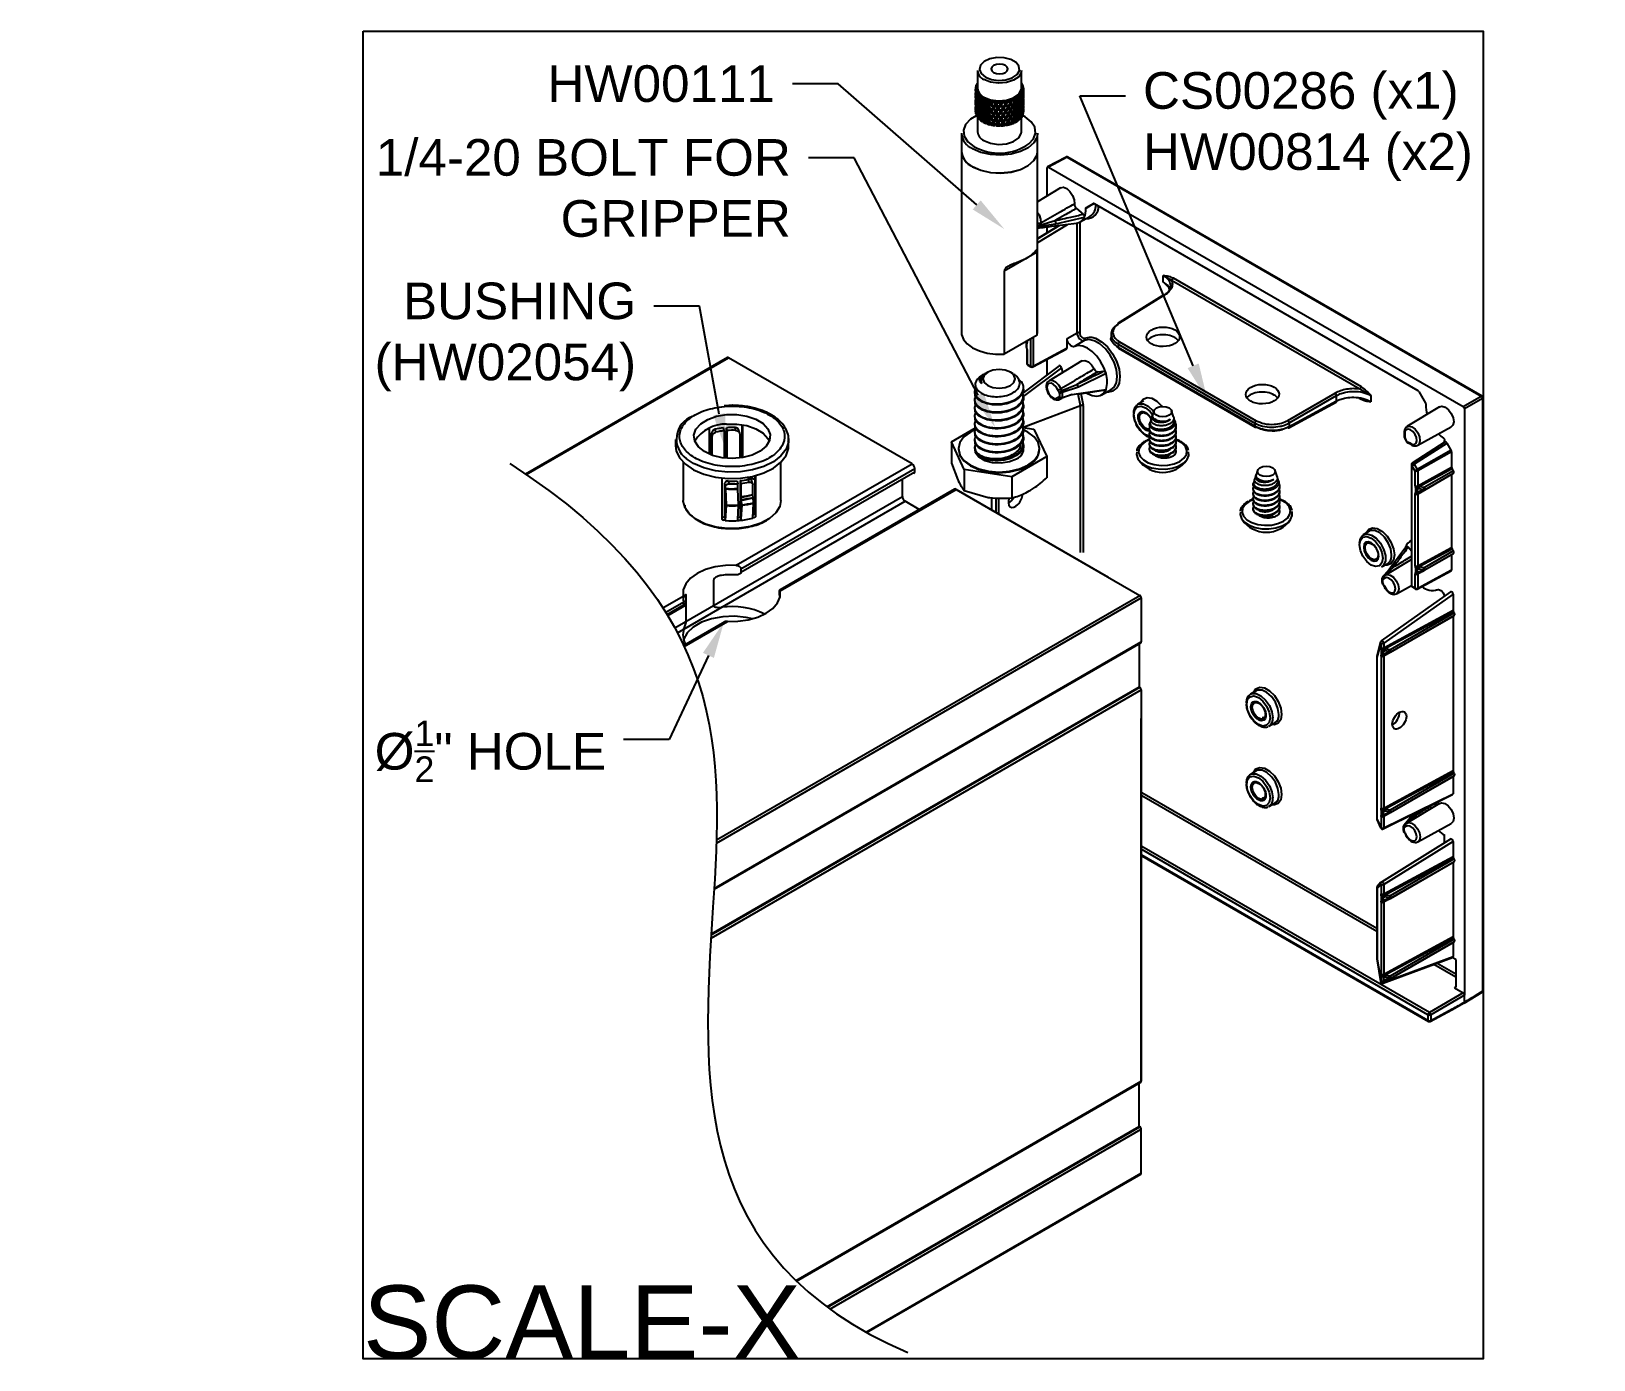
# Model space of a CAD drawing. Extents: x -1.7 to 6.3, y -6.8 to 0.
import ezdxf
from ezdxf import colors
from ezdxf.entities.mleader import LeaderData, LeaderLine
from ezdxf.math import Vec2, Vec3

# ---------------------------------------------------------------- set-up
doc = ezdxf.new("R2010")
doc.units = 0
doc.header["$LTSCALE"] = 0.5
doc.header["$MEASUREMENT"] = 0
for name, color, linetype in [('Dimension', 10, 'CONTINUOUS'), ('End Cap', 92, 'CONTINUOUS'), ('FAB DWG', 221, 'CONTINUOUS'), ('Hardware', 242, 'CONTINUOUS'), ('Housing', 150, 'CONTINUOUS'), ('Mounting', 4, 'CONTINUOUS')]:
    doc.layers.add(name, color=color, linetype=linetype)
doc.layers.add('Text-Unprinted', color=131, linetype='CONTINUOUS', plot=False)
doc.styles.add('LSAD_Standard', font='arial.ttf')
doc.styles.get("Standard").update_dxf_attribs({"font": 'arial.ttf'})

msp = doc.modelspace()

# ---------------------------------------------------------------- texts
at = {"layer": 'Text-Unprinted', "ltscale": 0.5, "transparency": 16777216, "style": 'LSAD_Standard'}
msp.add_attdef('SCALE-X', (0, -6.7935), 'XEffectiveScaleFactor', height=0.375, dxfattribs=at)

# ---------------------------------------------------------------- linework, layer by layer
at = {"layer": 'Dimension', "transparency": 16777216}
msp.add_open_spline([(0.7507, -2.2126), (1.8908, -2.9442), (1.7832, -4.6131), (1.6755, -6.2821), (2.7887, -6.7624)], degree=3, knots=[0.144615, 0.144615, 0.144615, 0.144615, 1, 2, 2, 2, 2], dxfattribs=at)
at = {"layer": 'End Cap', "linetype": 'Continuous', "lineweight": 25, "transparency": 16777216}
for p, q in [((3.5025, -0.8424), (3.5025, -0.699)), ((3.5993, -0.6435), (3.5047, -0.6943)), ((3.6042, -0.644), (3.5096, -0.6949)), ((3.5096, -0.6949), (5.6329, -1.9206)), ((3.6042, -0.644), (5.7243, -1.8679)), ((5.7292, -1.8675), (3.6091, -0.6436)), ((3.5705, -0.8012), (3.4536, -0.8721)), ((3.692, -0.9535), (3.5455, -0.9871)), ((3.6523, -0.9067), (3.6861, -0.9367)), ((3.6708, -0.976), (3.7217, -0.948)), ((3.7031, -0.9014), (3.7402, -0.881)), ((3.7031, -0.9014), (3.7377, -0.8814)), ((3.7427, -0.8819), (5.3999, -1.8386)), ((3.6047, -0.9906), (3.4536, -1.0821)), ((3.4536, -1.0619), (3.5678, -0.9928)), ((3.4536, -1.0614), (3.5666, -0.993)), ((3.5455, -0.9871), (3.4667, -0.9987)), ((3.47, -0.9898), (3.5435, -0.9687)), ((3.5025, -1.0318), (3.5025, -1.0012)), ((3.5264, -0.9982), (3.5396, -0.9964)), ((3.5396, -0.9965), (3.6531, -0.9817)), ((3.6047, -0.988), (3.6047, -0.9906)), ((3.6559, -1.5441), (3.6559, -0.9812)), ((3.67, -0.9764), (3.67, -1.5442)), ((4.0971, -1.2831), (4.0971, -1.25)), ((4.14, -1.2749), (4.0971, -1.25)), ((5.1032, -1.8309), (4.14, -1.2749)), ((4.147, -1.2626), (5.1102, -1.8187)), ((4.1006, -1.349), (3.8667, -1.4937)), ((4.1058, -1.3495), (3.8719, -1.4941)), ((4.0971, -1.2831), (4.1252, -1.3098)), ((4.1181, -1.3046), (4.0971, -1.2831)), ((3.3958, -1.5948), (3.3958, -1.6177)), ((3.3987, -1.5853), (3.3987, -1.5865)), ((3.3988, -1.6218), (3.3988, -1.5989)), ((3.4016, -1.5907), (3.4016, -1.5836)), ((3.417, -1.5747), (3.417, -1.7133)), ((3.4311, -1.5666), (3.4311, -1.7134)), ((3.6047, -1.5727), (3.6559, -1.5441)), ((3.6047, -1.62), (3.6047, -1.5727)), ((3.6916, -1.5829), (3.6419, -1.6131)), ((3.8295, -1.5485), (3.8295, -1.5684)), ((3.8733, -1.5892), (4.5726, -1.9929)), ((3.3987, -1.6293), (3.3987, -1.7003)), ((3.4016, -1.7045), (3.4016, -1.6334)), ((3.4289, -1.7181), (3.6026, -1.6247)), ((3.4311, -1.7134), (3.6047, -1.62)), ((3.5025, -1.758), (3.5025, -1.6785)), ((3.8663, -1.6015), (4.5656, -2.0052)), ((3.8663, -1.6015), (3.8663, -1.6179)), ((4.5656, -2.0216), (3.8663, -1.6179)), ((3.8684, -1.6225), (4.5677, -2.0262)), ((3.5639, -1.7118), (3.3782, -1.8517)), ((3.5761, -1.7221), (3.3804, -1.8696)), ((3.417, -1.7133), (3.4016, -1.7045)), ((3.4037, -1.7091), (3.4191, -1.7179)), ((3.6796, -1.6869), (3.5123, -1.7883)), ((3.5761, -1.7221), (3.5811, -1.7466)), ((3.8039, -1.752), (3.6635, -1.8218)), ((3.7612, -1.7429), (3.7915, -1.7402)), ((3.5782, -1.8381), (3.654, -1.807)), ((3.6635, -1.8218), (3.58, -1.8484)), ((3.6601, -1.8569), (3.8019, -1.8354)), ((3.6635, -1.8531), (3.8039, -1.8329)), ((3.7798, -1.8617), (3.8308, -1.8337)), ((5.16, -1.8636), (5.1032, -1.8309)), ((3.3798, -2.0263), (3.6727, -1.9153)), ((3.6732, -1.9175), (3.3822, -2.0278)), ((3.5724, -1.8797), (3.5666, -1.8841)), ((3.5674, -1.8837), (3.5777, -1.8781)), ((3.575, -1.8783), (3.5724, -1.8797)), ((3.6298, -1.8596), (3.5782, -1.8775)), ((3.6727, -1.9153), (3.6607, -1.8568)), ((3.6732, -2.6682), (3.6732, -1.9175)), ((3.6746, -1.8547), (3.6865, -1.9131)), ((3.687, -1.9177), (3.687, -2.6684)), ((3.9645, -1.9114), (3.9659, -1.9104)), ((3.996, -1.8922), (3.9659, -1.9104)), ((4.7346, -1.9921), (4.9768, -1.8523)), ((4.7395, -2.0288), (4.9817, -1.8986)), ((4.7417, -2.0044), (4.9839, -1.8646)), ((4.9839, -1.8939), (4.7417, -2.0241)), ((4.9839, -1.8939), (4.9839, -1.8646)), ((5.1102, -1.8841), (5.1008, -1.8786)), ((5.1032, -1.8799), (5.16, -1.8967)), ((5.16, -1.8636), (5.16, -1.8967)), ((5.4049, -1.8439), (5.4395, -1.9037)), ((5.6329, -1.9206), (5.7243, -1.8679)), ((5.7314, -1.8802), (5.64, -1.933)), ((5.7314, -1.8802), (5.7314, -4.9128)), ((5.7342, -4.9088), (5.7342, -1.8762)), ((4.0089, -1.9562), (4.0118, -1.958)), ((5.512, -1.922), (5.3447, -2.0234)), ((5.64, -1.933), (5.64, -4.9332)), ((4.5656, -2.0052), (4.5656, -2.0216)), ((4.7346, -2.0282), (4.7209, -2.0329)), ((4.7417, -2.0044), (4.7417, -2.0241)), ((5.3998, -2.1189), (5.5713, -2.0247)), ((5.5398, -2.102), (5.3719, -2.2107)), ((5.55, -2.1078), (5.3823, -2.2163)), ((5.5713, -2.1447), (5.3976, -2.2429)), ((5.5734, -2.1517), (5.3997, -2.2499)), ((5.5378, -2.1033), (5.5378, -2.0944)), ((5.5713, -2.1447), (5.55, -2.1078)), ((5.5734, -2.1517), (5.5734, -2.2316)), ((5.3673, -2.2191), (5.3673, -2.8368)), ((5.3703, -2.2232), (5.3856, -2.2499)), ((5.3703, -2.8409), (5.3703, -2.2232)), ((5.3823, -2.2163), (5.3976, -2.2429)), ((5.3997, -2.3257), (5.5734, -2.2316)), ((5.5761, -2.2397), (5.4075, -2.3311)), ((5.5761, -2.2397), (5.5826, -2.2491)), ((5.3856, -2.2499), (5.3856, -2.3257)), ((5.3997, -2.2499), (5.3997, -2.3257)), ((5.5734, -2.269), (5.3997, -2.3684)), ((5.5826, -2.2491), (5.4329, -2.3355)), ((5.4336, -2.3482), (5.5833, -2.2618)), ((5.5734, -2.269), (5.5734, -2.6419)), ((3.217, -2.3878), (3.217, -2.4475)), ((3.22, -2.4492), (3.22, -2.3881)), ((3.2393, -2.3895), (3.2393, -2.4603)), ((3.2531, -2.39), (3.2531, -2.4683)), ((5.3856, -2.3684), (5.3856, -2.736)), ((5.3885, -2.3372), (5.3885, -2.3601)), ((5.3982, -2.3616), (5.3982, -2.3387)), ((5.3997, -2.3684), (5.3997, -2.7361)), ((5.4042, -2.3625), (5.4074, -2.3606)), ((5.4058, -2.3408), (5.4312, -2.3451)), ((5.4312, -2.3451), (5.4058, -2.3573)), ((5.4329, -2.3355), (5.4075, -2.3311)), ((5.4075, -2.3607), (5.433, -2.3485)), ((5.1508, -2.5589), (5.1207, -2.5771)), ((5.2607, -2.7438), (5.3387, -2.638)), ((5.3673, -2.6064), (5.361, -2.6102)), ((5.1971, -2.6808), (5.1971, -2.6819)), ((5.3673, -2.7033), (5.2356, -2.7831)), ((5.3673, -2.6607), (5.3511, -2.6405)), ((5.3997, -2.7361), (5.5734, -2.6419)), ((5.5734, -2.6793), (5.3997, -2.7788)), ((5.5761, -2.65), (5.4075, -2.7415)), ((5.5826, -2.6594), (5.4329, -2.7458)), ((5.4336, -2.7585), (5.5833, -2.6721)), ((5.5734, -2.6793), (5.5734, -2.7565)), ((5.5761, -2.65), (5.5826, -2.6594)), ((5.2152, -2.7409), (5.2461, -2.7239)), ((5.2751, -2.7429), (5.2254, -2.789)), ((5.2313, -2.7867), (5.2366, -2.7826)), ((5.3856, -2.7787), (5.3856, -2.8498)), ((5.3885, -2.7475), (5.3885, -2.7704)), ((5.3975, -2.8545), (5.5712, -2.7611)), ((5.3982, -2.7719), (5.3982, -2.7491)), ((5.3997, -2.8499), (5.5734, -2.7565)), ((5.3997, -2.7788), (5.3997, -2.8499)), ((5.4042, -2.7728), (5.4074, -2.7709)), ((5.4058, -2.7511), (5.4312, -2.7554)), ((5.4312, -2.7554), (5.4058, -2.7676)), ((5.4329, -2.7458), (5.4075, -2.7415)), ((5.4075, -2.771), (5.433, -2.7589)), ((5.5681, -2.8687), (5.2133, -3.1199)), ((5.2907, -2.8786), (5.3673, -2.8365)), ((5.3856, -2.8498), (5.3703, -2.8409)), ((5.3723, -2.8455), (5.3877, -2.8544)), ((5.5805, -2.8814), (5.226, -3.1323)), ((5.5805, -2.8814), (5.5805, -2.9632)), ((5.226, -3.1554), (5.5805, -2.9632)), ((5.5805, -2.9951), (5.226, -3.1981)), ((5.5832, -2.9713), (5.2338, -3.1608)), ((5.5866, -2.9762), (5.2593, -3.1651)), ((5.26, -3.1779), (5.5873, -2.9889)), ((5.5805, -2.9951), (5.5805, -3.7838)), ((5.5832, -2.9713), (5.5866, -2.9762)), ((5.2094, -3.1255), (5.1901, -3.1975)), ((5.1927, -3.2042), (5.212, -3.1322)), ((5.212, -3.1322), (5.212, -3.1553)), ((5.212, -3.198), (5.212, -3.976)), ((5.2148, -3.1898), (5.2148, -3.1669)), ((5.2245, -3.1913), (5.2245, -3.1684)), ((5.226, -3.1323), (5.226, -3.1554)), ((5.226, -3.1981), (5.226, -3.976)), ((5.2305, -3.1922), (5.2337, -3.1902)), ((5.2576, -3.1748), (5.2321, -3.1704)), ((5.2576, -3.1748), (5.2321, -3.1869)), ((5.2593, -3.1651), (5.2338, -3.1608)), ((5.2338, -3.1904), (5.2593, -3.1782)), ((5.1897, -3.2001), (5.1897, -4.0304)), ((5.1927, -4.0345), (5.1927, -3.2042)), ((4.5419, -3.3942), (4.5433, -3.3932)), ((4.5734, -3.375), (4.5433, -3.3932)), ((4.5863, -3.439), (4.5892, -3.4408)), ((4.6378, -3.557), (4.6356, -3.5581)), ((4.6378, -3.557), (4.6687, -3.5401)), ((4.5419, -3.8045), (4.5433, -3.8035)), ((4.5734, -3.7853), (4.5433, -3.8035)), ((5.226, -3.976), (5.5805, -3.7838)), ((5.5805, -3.8158), (5.226, -4.0187)), ((5.5832, -3.792), (5.2338, -3.9814)), ((5.5866, -3.7968), (5.2593, -3.9858)), ((5.26, -3.9985), (5.5873, -3.8095)), ((5.5805, -3.8158), (5.5805, -3.9022)), ((5.5832, -3.792), (5.5866, -3.7968)), ((3.9875, -3.8956), (5.1897, -4.5897)), ((3.9875, -3.9119), (5.1897, -4.6059)), ((4.5863, -3.8493), (4.5892, -3.8511)), ((5.2235, -4.0824), (5.5782, -3.9069)), ((5.226, -4.0775), (5.5805, -3.9022)), ((4.6378, -3.9673), (4.6356, -3.9684)), ((4.6378, -3.9673), (4.6687, -3.9504)), ((5.2148, -4.0104), (5.2148, -3.9875)), ((5.2245, -4.0119), (5.2245, -3.989)), ((5.2576, -3.9954), (5.2321, -3.9911)), ((5.2576, -3.9954), (5.2321, -4.0076)), ((5.2593, -3.9858), (5.2338, -3.9814)), ((5.2338, -4.011), (5.2593, -3.9988)), ((5.5122, -3.9513), (5.3449, -4.0527)), ((5.3931, -3.9985), (5.3771, -4.0197)), ((5.4921, -3.9496), (5.4921, -3.9495)), ((5.1906, -4.0345), (5.2099, -4.0775)), ((5.1927, -4.0345), (5.212, -4.0775)), ((5.212, -4.0187), (5.212, -4.0775)), ((5.226, -4.0187), (5.226, -4.0775)), ((5.2305, -4.0128), (5.2337, -4.0109)), ((5.328, -4.0638), (5.3636, -4.0219)), ((5.3771, -4.0197), (5.3347, -4.0584)), ((5.3406, -4.0562), (5.3457, -4.0522)), ((5.3636, -4.0219), (5.3742, -4.0078)), ((5.4, -4.1481), (5.5714, -4.054)), ((5.5682, -4.1341), (5.2138, -4.354)), ((5.5805, -4.1468), (5.226, -4.3667)), ((5.5378, -4.1529), (5.5378, -4.1159)), ((5.5805, -4.1468), (5.5805, -4.2229)), ((5.4593, -5.0211), (3.9875, -4.1715)), ((5.4523, -5.0334), (3.9875, -4.1878)), ((5.4523, -5.0626), (3.9875, -4.217)), ((3.9875, -4.2204), (5.4544, -5.0672)), ((5.226, -4.4151), (5.5805, -4.2229)), ((5.5832, -4.2311), (5.2338, -4.4205)), ((5.5866, -4.2359), (5.2593, -4.4249)), ((5.5832, -4.2311), (5.5866, -4.2359)), ((5.5805, -4.2549), (5.226, -4.4578)), ((5.26, -4.4376), (5.5873, -4.2486)), ((5.5805, -4.2549), (5.5805, -4.6333)), ((5.1897, -4.3832), (5.1897, -4.7453)), ((5.2117, -4.3556), (5.1924, -4.3763)), ((5.1927, -4.3873), (5.212, -4.3666)), ((5.1927, -4.3873), (5.1927, -4.7494)), ((5.212, -4.3666), (5.212, -4.4151)), ((5.226, -4.3667), (5.226, -4.4151)), ((5.212, -4.4578), (5.212, -4.8254)), ((5.2148, -4.4495), (5.2148, -4.4266)), ((5.2245, -4.451), (5.2245, -4.4281)), ((5.226, -4.4578), (5.226, -4.8255)), ((5.2305, -4.4519), (5.2337, -4.45)), ((5.2576, -4.4345), (5.2321, -4.4302)), ((5.2576, -4.4345), (5.2321, -4.4467)), ((5.2593, -4.4249), (5.2338, -4.4205)), ((5.2338, -4.4501), (5.2593, -4.4379)), ((5.226, -4.8255), (5.5805, -4.6333)), ((5.5832, -4.6414), (5.2338, -4.8309)), ((5.5805, -4.6652), (5.2393, -4.8606)), ((5.5866, -4.6462), (5.2593, -4.8352)), ((5.26, -4.8479), (5.5873, -4.659)), ((5.5805, -4.6652), (5.5805, -4.7347)), ((5.5832, -4.6414), (5.5866, -4.6462)), ((5.1899, -4.747), (5.2093, -4.8636)), ((5.1927, -4.7494), (5.2121, -4.8661)), ((5.2358, -4.8659), (5.5778, -4.7396)), ((5.2393, -4.8606), (5.5805, -4.7347)), ((5.4823, -4.7749), (5.5946, -4.8397)), ((5.4995, -4.7685), (5.5946, -4.8234)), ((5.5946, -4.751), (5.576, -4.7403)), ((5.5946, -4.751), (5.5946, -4.8906)), ((5.2148, -4.8598), (5.2148, -4.8369)), ((5.223, -4.8362), (5.2245, -4.8385)), ((5.2235, -4.871), (5.2359, -4.8658)), ((5.2245, -4.8385), (5.2245, -4.8613)), ((5.2338, -4.8309), (5.2276, -4.8312)), ((5.2305, -4.8622), (5.2337, -4.8603)), ((5.2576, -4.8448), (5.2321, -4.8405)), ((5.2576, -4.8448), (5.2321, -4.857)), ((5.2593, -4.8352), (5.2338, -4.8309)), ((5.2338, -4.8604), (5.2593, -4.8483)), ((5.2359, -4.8658), (5.2358, -4.8659)), ((5.6329, -4.9209), (5.4593, -5.0211)), ((5.64, -4.9332), (5.4664, -5.0335)), ((5.5875, -4.8947), (5.5946, -4.8903)), ((5.5875, -4.8947), (5.6329, -4.9209)), ((5.6376, -4.9735), (5.6991, -4.9361)), ((5.64, -4.9686), (5.64, -4.9332)), ((5.6991, -4.9361), (5.7294, -4.9173)), ((5.701, -4.9316), (5.7314, -4.9128)), ((5.4523, -5.0334), (5.4523, -5.0626)), ((5.4642, -5.0673), (5.5747, -5.0079)), ((5.4664, -5.0626), (5.5769, -5.0032)), ((5.4664, -5.0335), (5.4664, -5.0626)), ((5.5747, -5.0079), (5.6383, -4.973))]:
    msp.add_line(p, q, dxfattribs=at)
at = {"layer": 'End Cap', "linetype": 'Continuous', "lineweight": 25, "transparency": 16777216, "flags": 128}
for points in [[(3.5705, -0.8012), (3.5709, -0.801), (3.5854, -0.7985), (3.6025, -0.8051), (3.6192, -0.8198), (3.6328, -0.84), (3.6409, -0.8624), (3.6421, -0.883)], [(3.4536, -0.9275), (3.4619, -0.9403), (3.469, -0.9615), (3.4694, -0.9807)], [(3.744, -0.8826), (3.7236, -0.8939), (3.701, -0.9063)], [(3.6419, -1.6131), (3.6366, -1.6142), (3.6305, -1.6129), (3.6241, -1.6093), (3.618, -1.6038), (3.6126, -1.5967), (3.6083, -1.5888), (3.6057, -1.5805), (3.6047, -1.5727)], [(3.6559, -1.5441), (3.6568, -1.5517), (3.6594, -1.5596), (3.6634, -1.5672), (3.6686, -1.574), (3.6746, -1.5793), (3.6807, -1.5827), (3.6865, -1.584), (3.6916, -1.5829)], [(3.67, -1.5442), (3.6706, -1.5492), (3.6723, -1.5545), (3.675, -1.5596), (3.6785, -1.5641), (3.6824, -1.5677), (3.6865, -1.57), (3.6904, -1.5708), (3.6938, -1.5701)], [(3.8308, -1.8337), (3.8449, -1.822), (3.8572, -1.7985), (3.8614, -1.7675), (3.8572, -1.7318), (3.8449, -1.6941), (3.8256, -1.6577), (3.8009, -1.6255), (3.7728, -1.6002), (3.7436, -1.5839), (3.7158, -1.578), (3.6916, -1.5829)], [(3.6938, -1.5701), (3.7197, -1.5648), (3.7309, -1.5659)], [(3.7309, -1.5659), (3.7495, -1.5712), (3.7807, -1.5886), (3.8108, -1.6156), (3.8372, -1.65), (3.8579, -1.689), (3.871, -1.7293), (3.8755, -1.7676), (3.871, -1.8007), (3.8624, -1.8196)], [(3.8039, -1.752), (3.7926, -1.7203), (3.7764, -1.6898), (3.7563, -1.6621), (3.7333, -1.6389), (3.709, -1.6215), (3.6847, -1.6111), (3.6619, -1.6083), (3.6419, -1.6131)], [(3.6796, -1.6869), (3.6814, -1.6859), (3.6963, -1.6844), (3.7135, -1.692), (3.73, -1.7075), (3.7431, -1.7281)], [(3.5572, -1.8353), (3.5479, -1.8197), (3.5358, -1.8077), (3.523, -1.8016), (3.5117, -1.8024), (3.5041, -1.81), (3.5014, -1.8229), (3.5041, -1.839), (3.5117, -1.8554), (3.523, -1.8691), (3.5358, -1.8778), (3.5479, -1.8799), (3.5572, -1.875)], [(3.5121, -1.7885), (3.5144, -1.7872), (3.5287, -1.7862), (3.5451, -1.794), (3.5606, -1.8092), (3.5724, -1.8291)], [(3.7055, -1.8517), (3.709, -1.8538), (3.7333, -1.8645), (3.7563, -1.8678), (3.7764, -1.8634), (3.7926, -1.8515), (3.8039, -1.8329)], [(3.947, -1.9615), (3.9516, -1.9377), (3.9645, -1.9228), (3.9839, -1.9191), (4.0068, -1.927), (4.0296, -1.9455), (4.0423, -1.9626)], [(3.9659, -1.9104), (3.9735, -1.9071), (3.9955, -1.9072), (4.0199, -1.9187), (4.0436, -1.9401), (4.0477, -1.9461)], [(3.9809, -1.9014), (3.9812, -1.9005), (3.9941, -1.8821), (4.0139, -1.8744), (4.0382, -1.8782), (4.0641, -1.8931), (4.0884, -1.9174), (4.0905, -1.9206)], [(5.512, -1.922), (5.5233, -1.919), (5.5401, -1.9237), (5.5572, -1.9367), (5.5717, -1.956), (5.5811, -1.9782), (5.5839, -1.9996), (5.5796, -2.0164), (5.5713, -2.0247)], [(4.0281, -2.0724), (4.0068, -2.065), (3.9839, -2.0466), (3.9645, -2.0204), (3.9516, -1.9906), (3.947, -1.9615)], [(4.0253, -2.0372), (4.0217, -2.0379), (4.0089, -2.0334), (3.996, -2.0231), (3.9852, -2.0085), (3.9779, -1.9918), (3.9754, -1.9755), (3.9779, -1.9622), (3.9852, -1.9538), (3.996, -1.9517), (4.0089, -1.9562), (4.0089, -1.9562)], [(5.3306, -2.0778), (5.3306, -2.0778), (5.3309, -2.0781), (5.3314, -2.0783), (5.3322, -2.0784), (5.3333, -2.0783)], [(5.3587, -2.1071), (5.3715, -2.1142), (5.3831, -2.1144), (5.3914, -2.1078), (5.3949, -2.0955), (5.393, -2.0797), (5.386, -2.0632), (5.3752, -2.0489), (5.3625, -2.0394), (5.3501, -2.0362), (5.3402, -2.0401), (5.3346, -2.0503), (5.3343, -2.065)], [(5.3444, -2.0236), (5.3544, -2.0207), (5.3702, -2.0246), (5.3864, -2.0368), (5.4002, -2.055), (5.4091, -2.0761), (5.4115, -2.0962), (5.4071, -2.1119), (5.4001, -2.1187)], [(5.3457, -2.104), (5.3457, -2.1039), (5.3456, -2.1035), (5.3457, -2.103), (5.346, -2.1022), (5.3465, -2.1013)], [(5.3703, -2.2232), (5.3714, -2.2226), (5.3727, -2.2218), (5.3742, -2.221), (5.3758, -2.22), (5.3775, -2.2191), (5.3792, -2.2181), (5.3808, -2.2172), (5.3823, -2.2163)], [(5.3719, -2.2107), (5.3725, -2.2104), (5.3743, -2.2102), (5.3764, -2.2108), (5.3785, -2.2121), (5.3805, -2.214), (5.3823, -2.2163)], [(5.3976, -2.2429), (5.3961, -2.2438), (5.3945, -2.2447), (5.3929, -2.2457), (5.3912, -2.2466), (5.3896, -2.2476), (5.388, -2.2484), (5.3867, -2.2492), (5.3856, -2.2499)], [(5.5833, -2.2618), (5.5837, -2.2615), (5.5846, -2.2604), (5.5852, -2.259), (5.5853, -2.2572), (5.5852, -2.2552), (5.5846, -2.2531), (5.5837, -2.2511), (5.5826, -2.2491)], [(5.4329, -2.3355), (5.4341, -2.3374), (5.435, -2.3395), (5.4355, -2.3416), (5.4357, -2.3436), (5.4355, -2.3453), (5.435, -2.3468), (5.4341, -2.3479), (5.4336, -2.3482)], [(5.1357, -2.568), (5.136, -2.5672), (5.1489, -2.5488), (5.1687, -2.541), (5.193, -2.5448), (5.2189, -2.5598), (5.2432, -2.584), (5.263, -2.6147), (5.276, -2.648), (5.2805, -2.68), (5.276, -2.7069), (5.263, -2.7253), (5.2432, -2.733), (5.2306, -2.7324)], [(5.2664, -2.68), (5.2618, -2.6492), (5.2488, -2.6174), (5.229, -2.5887), (5.2052, -2.5672), (5.1806, -2.5556), (5.1584, -2.5555), (5.1508, -2.5589)], [(5.1017, -2.62), (5.1062, -2.5948), (5.1191, -2.5781), (5.1387, -2.5723), (5.1624, -2.5782), (5.1868, -2.5949), (5.2088, -2.6203), (5.2254, -2.6508), (5.2343, -2.6824), (5.2343, -2.7108), (5.2254, -2.7321), (5.2152, -2.7409)], [(5.1018, -2.6282), (5.1064, -2.6044), (5.1193, -2.5895), (5.1387, -2.5857), (5.1616, -2.5937), (5.1844, -2.6121), (5.2038, -2.6383), (5.2168, -2.6681), (5.2213, -2.6972)], [(5.2213, -2.6972), (5.2168, -2.7209), (5.2038, -2.7358), (5.1844, -2.7396), (5.1616, -2.7317), (5.1387, -2.7132), (5.1193, -2.6871), (5.1064, -2.6572), (5.1018, -2.6282)], [(5.2, -2.6849), (5.1971, -2.6662), (5.1888, -2.647), (5.1763, -2.6301), (5.1616, -2.6182), (5.1468, -2.6131), (5.1344, -2.6155), (5.126, -2.6251), (5.1231, -2.6405)], [(5.1302, -2.6422), (5.1327, -2.6288), (5.14, -2.6205), (5.1508, -2.6184), (5.1636, -2.6228), (5.1637, -2.6228)], [(5.1231, -2.6405), (5.126, -2.6591), (5.1344, -2.6784), (5.1468, -2.6952), (5.1616, -2.7071), (5.1763, -2.7122), (5.1888, -2.7098), (5.1971, -2.7002), (5.2, -2.6849)], [(5.1971, -2.6819), (5.1945, -2.6941), (5.1873, -2.7024), (5.1764, -2.7045), (5.1636, -2.7001), (5.1508, -2.6898), (5.14, -2.6751), (5.1327, -2.6584), (5.1302, -2.6422)], [(5.5833, -2.6721), (5.5837, -2.6718), (5.5846, -2.6707), (5.5852, -2.6693), (5.5853, -2.6675), (5.5852, -2.6655), (5.5846, -2.6635), (5.5837, -2.6614), (5.5826, -2.6594)], [(5.23, -2.8407), (5.2393, -2.8563), (5.2515, -2.8683), (5.2643, -2.8744), (5.2755, -2.8736), (5.2831, -2.866), (5.2859, -2.8531), (5.2831, -2.837), (5.2755, -2.8206), (5.2643, -2.8069), (5.2515, -2.7982), (5.2393, -2.7961), (5.23, -2.801)], [(5.2366, -2.7826), (5.2432, -2.7805), (5.2587, -2.7832), (5.275, -2.7943), (5.2893, -2.8118), (5.299, -2.8327), (5.3025, -2.8532), (5.299, -2.8697), (5.2912, -2.8783)], [(5.2751, -2.7429), (5.2728, -2.7414), (5.2704, -2.7404), (5.268, -2.7398), (5.2657, -2.7397), (5.2638, -2.7401), (5.2623, -2.7409), (5.2612, -2.7422), (5.2607, -2.7438)], [(5.4329, -2.7458), (5.4341, -2.7478), (5.435, -2.7498), (5.4355, -2.7519), (5.4357, -2.7539), (5.4355, -2.7556), (5.435, -2.7571), (5.4341, -2.7582), (5.4336, -2.7585)], [(5.2207, -2.8263), (5.2202, -2.8275), (5.22, -2.8285), (5.2202, -2.8292), (5.2203, -2.8294)], [(5.23, -2.8407), (5.2288, -2.8409), (5.228, -2.8409), (5.2276, -2.8407), (5.2275, -2.8406)], [(5.5007, -2.8578), (5.506, -2.8567), (5.512, -2.858), (5.5184, -2.8616), (5.5246, -2.8671), (5.53, -2.8741), (5.5342, -2.8821), (5.5369, -2.8904), (5.537, -2.8907)], [(5.5873, -2.9889), (5.5877, -2.9886), (5.5886, -2.9875), (5.5892, -2.9861), (5.5893, -2.9843), (5.5892, -2.9823), (5.5886, -2.9803), (5.5877, -2.9782), (5.5866, -2.9762)], [(5.2133, -3.1199), (5.2144, -3.1195), (5.2166, -3.1198), (5.219, -3.1211), (5.2215, -3.1234), (5.2237, -3.1262), (5.2253, -3.1293), (5.226, -3.1323)], [(5.2593, -3.1651), (5.2604, -3.1671), (5.2613, -3.1692), (5.2619, -3.1713), (5.2621, -3.1732), (5.2619, -3.175), (5.2613, -3.1765), (5.2604, -3.1775), (5.26, -3.1779)], [(4.5583, -3.3842), (4.5586, -3.3833), (4.5715, -3.3649), (4.5913, -3.3572), (4.6156, -3.361), (4.6415, -3.3759), (4.6658, -3.4002), (4.6856, -3.4308), (4.6986, -3.4642), (4.7031, -3.4962), (4.6986, -3.523), (4.6856, -3.5414), (4.6658, -3.5492), (4.6532, -3.5486)], [(4.5244, -3.4443), (4.529, -3.4205), (4.5419, -3.4056), (4.5613, -3.4019), (4.5842, -3.4098), (4.607, -3.4283), (4.6264, -3.4544), (4.6394, -3.4843), (4.6439, -3.5133)], [(4.5433, -3.3932), (4.5509, -3.3899), (4.5729, -3.39), (4.5973, -3.4015), (4.6209, -3.4229), (4.6406, -3.4513), (4.6535, -3.4829), (4.658, -3.5134)], [(4.6197, -3.4969), (4.6172, -3.5102), (4.6099, -3.5186), (4.599, -3.5207), (4.5862, -3.5162), (4.5734, -3.5059), (4.5626, -3.4913), (4.5553, -3.4745), (4.5528, -3.4583), (4.5553, -3.445), (4.5626, -3.4366), (4.5734, -3.4345), (4.5862, -3.439), (4.5863, -3.439)], [(4.689, -3.4961), (4.6844, -3.4654), (4.6714, -3.4335), (4.6516, -3.4049), (4.6278, -3.3833), (4.6032, -3.3717), (4.581, -3.3716), (4.5734, -3.375)], [(4.6439, -3.5133), (4.6394, -3.5371), (4.6264, -3.552), (4.607, -3.5558), (4.5842, -3.5478), (4.5613, -3.5293), (4.5419, -3.5032), (4.529, -3.4733), (4.5244, -3.4443)], [(4.5244, -3.8546), (4.529, -3.8308), (4.5419, -3.8159), (4.5613, -3.8122), (4.5842, -3.8201), (4.607, -3.8386), (4.6264, -3.8647), (4.6394, -3.8946), (4.6439, -3.9236)], [(4.5433, -3.8035), (4.5509, -3.8002), (4.5729, -3.8003), (4.5973, -3.8118), (4.6209, -3.8332), (4.6406, -3.8616), (4.6535, -3.8932), (4.658, -3.9237)], [(4.5583, -3.7945), (4.5586, -3.7936), (4.5715, -3.7752), (4.5913, -3.7675), (4.6156, -3.7713), (4.6415, -3.7862), (4.6658, -3.8105), (4.6856, -3.8411), (4.6986, -3.8745), (4.7031, -3.9065), (4.6986, -3.9333), (4.6856, -3.9517), (4.6658, -3.9595), (4.6532, -3.9589)], [(4.689, -3.9064), (4.6844, -3.8757), (4.6714, -3.8438), (4.6516, -3.8152), (4.6278, -3.7936), (4.6032, -3.782), (4.581, -3.782), (4.5734, -3.7853)], [(5.5873, -3.8095), (5.5877, -3.8092), (5.5886, -3.8081), (5.5892, -3.8067), (5.5893, -3.8049), (5.5892, -3.803), (5.5886, -3.8009), (5.5877, -3.7988), (5.5866, -3.7968)], [(4.6439, -3.9236), (4.6394, -3.9474), (4.6264, -3.9623), (4.607, -3.9661), (4.5842, -3.9581), (4.5613, -3.9397), (4.5419, -3.9135), (4.529, -3.8837), (4.5244, -3.8546)], [(4.6197, -3.9072), (4.6172, -3.9205), (4.6099, -3.9289), (4.599, -3.931), (4.5862, -3.9265), (4.5734, -3.9162), (4.5626, -3.9016), (4.5553, -3.8849), (4.5528, -3.8686), (4.5553, -3.8553), (4.5626, -3.8469), (4.5734, -3.8448), (4.5862, -3.8493), (4.5863, -3.8493)], [(5.2593, -3.9858), (5.2604, -3.9877), (5.2613, -3.9898), (5.2619, -3.9919), (5.2621, -3.9939), (5.2619, -3.9956), (5.2613, -3.9971), (5.2604, -3.9981), (5.26, -3.9985)], [(5.5122, -3.9513), (5.5217, -3.9483), (5.5383, -3.952), (5.5555, -3.9642), (5.5704, -3.9829), (5.5805, -4.005), (5.5841, -4.0266), (5.5805, -4.0441), (5.5714, -4.054)], [(5.1927, -4.0345), (5.1917, -4.0347), (5.191, -4.0347), (5.1906, -4.0346), (5.1906, -4.0345)], [(5.2099, -4.0775), (5.2099, -4.0775), (5.2103, -4.0777), (5.211, -4.0776), (5.212, -4.0775)], [(5.3393, -4.1104), (5.3486, -4.126), (5.3608, -4.1379), (5.3736, -4.1439), (5.3848, -4.1431), (5.3924, -4.1356), (5.3951, -4.1226), (5.3924, -4.1066), (5.3848, -4.0902), (5.3736, -4.0765), (5.3608, -4.0678), (5.3486, -4.0656), (5.3393, -4.0704)], [(5.3457, -4.0522), (5.3525, -4.0501), (5.368, -4.0528), (5.3843, -4.0639), (5.3986, -4.0814), (5.4083, -4.1022), (5.4117, -4.1227), (5.4083, -4.1392), (5.4005, -4.1478)], [(5.3771, -4.0197), (5.3748, -4.0185), (5.3725, -4.0177), (5.3703, -4.0174), (5.3683, -4.0175), (5.3665, -4.018), (5.3651, -4.019), (5.3641, -4.0203), (5.3636, -4.0219)], [(5.3299, -4.0961), (5.3294, -4.0973), (5.3293, -4.0983), (5.3294, -4.099), (5.3296, -4.0992)], [(5.3393, -4.1104), (5.3381, -4.1106), (5.3373, -4.1106), (5.3369, -4.1105), (5.3368, -4.1104)], [(5.5873, -4.2486), (5.5877, -4.2483), (5.5886, -4.2472), (5.5892, -4.2458), (5.5893, -4.244), (5.5892, -4.2421), (5.5886, -4.24), (5.5877, -4.2379), (5.5866, -4.2359)], [(5.2138, -4.354), (5.2146, -4.3536), (5.2164, -4.3536), (5.2186, -4.3545), (5.2208, -4.3562), (5.2228, -4.3585), (5.2245, -4.3612), (5.2256, -4.364), (5.226, -4.3667)], [(5.2593, -4.4249), (5.2604, -4.4268), (5.2613, -4.4289), (5.2619, -4.431), (5.2621, -4.433), (5.2619, -4.4347), (5.2613, -4.4362), (5.2604, -4.4373), (5.26, -4.4376)], [(5.5873, -4.659), (5.5877, -4.6586), (5.5886, -4.6576), (5.5892, -4.6561), (5.5893, -4.6543), (5.5892, -4.6524), (5.5886, -4.6503), (5.5877, -4.6482), (5.5866, -4.6462)], [(5.2593, -4.8352), (5.2604, -4.8372), (5.2613, -4.8392), (5.2619, -4.8413), (5.2621, -4.8433), (5.2619, -4.845), (5.2613, -4.8465), (5.2604, -4.8476), (5.26, -4.8479)]]:
    msp.add_lwpolyline(points, dxfattribs=at)
at = {"layer": 'End Cap', "linetype": 'Continuous', "lineweight": 25, "transparency": 16777216}
for centre, radius, start, end in [((3.6041, -0.6523), 0.0101, 60.00269, 118.26557), ((3.6013, -0.648), 0.00496, 53.60191, 112.96519), ((3.607, -0.6481), 0.00498, 65.36022, 124.60414), ((3.6467, -0.9319), 0.0502, 277.34896, 334.56762), ((3.6039, -0.9121), 0.0973, 334.81674, 3.4394), ((3.7042, -0.8977), 0.0616, 267.33881, 2.31757), ((3.6821, -0.8902), 0.0701, 304.35173, 2.28055), ((3.4626, -0.9663), 0.0159, 235.48198, 295.23871), ((3.4394, -0.9836), 0.0176, 323.8874, 325.84986), ((3.4489, -0.9866), 0.0215, 282.80111, 325.84986), ((3.4557, -0.9641), 0.0295, 266.60717, 299.01999), ((3.465, -0.9849), 0.0139, 217.96713, 277.10215), ((3.4567, -0.9899), 0.0133, 318.38118, 0.18516), ((3.5247, -0.9801), 0.022, 341.44271, 31.19696), ((4.1315, -1.2619), 0.0155, 303.22971, 357.34768), ((4.1029, -1.3536), 0.00504, 54.4735, 116.34159), ((3.8697, -1.4976), 0.00497, 127.03295, 186.40148), ((3.869, -1.498), 0.0049, 53.48924, 117.32586), ((3.4059, -1.5948), 0.0101, 133.39136, 180), ((3.4009, -1.5943), 0.00508, 185.8452, 245.47494), ((3.4036, -1.5861), 0.00496, 185.07867, 246.24147), ((3.6629, -1.558), 0.0155, 62.65648, 116.76622), ((3.6858, -1.5753), 0.0096, 307.50604, 33.10273), ((3.8818, -1.6022), 0.0155, 123.22971, 177.34769), ((3.4059, -1.6177), 0.01, 180, 205.64332), ((3.4009, -1.6172), 0.00508, 185.8452, 245.47494), ((3.4035, -1.6289), 0.00483, 184.23787, 247.17994), ((3.8712, -1.6185), 0.00496, 173.76303, 234.92479), ((3.4087, -1.7003), 0.01, 180, 240.00269), ((3.4036, -1.6999), 0.00496, 185.07867, 246.24147), ((3.4066, -1.705), 0.00496, 173.76303, 234.92479), ((3.4241, -1.6996), 0.0155, 242.65648, 296.76622), ((3.4219, -1.7139), 0.00496, 173.76303, 234.92479), ((3.4241, -1.7092), 0.0101, 240.00269, 298.26557), ((3.4262, -1.7139), 0.0049, 302.67212, 6.51471), ((3.6782, -1.7924), 0.132, 342.15702, 17.84298), ((3.5415, -1.7751), 0.0622, 284.66912, 299.81949), ((3.5954, -1.867), 0.0336, 120.72223, 149.0456), ((3.5528, -1.8479), 0.0273, 358.99308, 21.07607), ((3.6384, -1.8275), 0.0258, 12.71678, 52.65128), ((3.8157, -1.7896), 0.0556, 264.55184, 327.26635), ((5.0947, -1.818), 0.0155, 303.22971, 357.34769), ((3.5676, -1.8683), 0.0124, 212.90221, 292.71512), ((3.5711, -1.8258), 0.0243, 259.36476, 291.63599), ((3.5204, -1.8606), 0.0474, 346.78076, 13.21924), ((3.5769, -1.8594), 0.0158, 229.28735, 281.3647), ((3.5755, -1.8693), 0.00915, 193.04199, 262.35372), ((3.575, -1.8666), 0.0119, 266.63632, 290.81968), ((3.5774, -1.8756), 0.0027, 310.97388, 14.64497), ((3.5236, -1.8617), 0.0579, 346.78076, 13.21924), ((3.6601, -1.852), 0.00491, 211.93796, 270.07283), ((3.6588, -1.8523), 0.00479, 285.27683, 350.07815), ((3.6827, -1.9336), 0.0209, 79.3789, 118.6168), ((3.6799, -1.9315), 0.0156, 62.73836, 115.52952), ((4.968, -1.8656), 0.0159, 3.52223, 56.47777), ((4.9789, -1.8944), 0.00504, 303.65664, 5.53018), ((5.1059, -1.8833), 0.00437, 350.5527, 127.70469), ((5.6111, -1.9136), 0.1696, 179.12075, 196.48132), ((5.7271, -1.872), 0.00498, 65.36022, 124.60414), ((5.7164, -1.8807), 0.015, 1.72152, 58.27848), ((5.7241, -1.8762), 0.0101, 0, 60.00269), ((5.7292, -1.8757), 0.00498, 295.38794, 354.63803), ((4.5811, -2.0059), 0.0155, 123.22971, 177.34769), ((4.7258, -2.0054), 0.0159, 3.52223, 56.47777), ((4.5706, -2.0222), 0.00496, 173.76303, 234.92479), ((4.5698, -2.0217), 0.00498, 245.36022, 304.60414), ((4.7376, -2.0242), 0.00496, 233.60191, 292.96519), ((4.7367, -2.0246), 0.00504, 303.65664, 5.53018), ((5.3416, -2.0735), 0.0119, 157.87502, 180), ((5.3416, -2.0735), 0.0119, 180, 201.09884), ((5.3389, -2.0717), 0.00869, 161.33221, 229.37184), ((5.3352, -2.0606), 0.0044, 196.14536, 258.48489), ((5.414, -2.047), 0.0866, 201.1857, 218.8143), ((5.638, -1.932), 0.1844, 223.8112, 234.69781), ((5.3549, -2.0965), 0.0119, 218.90142, 262.13168), ((5.3551, -2.0997), 0.0087, 190.63024, 258.66237), ((5.3628, -2.1085), 0.0044, 161.52298, 223.85585), ((5.3774, -2.2191), 0.01, 122.91601, 180), ((5.3721, -2.2188), 0.00483, 184.12934, 247.1908), ((5.3927, -2.2361), 0.0155, 242.65648, 296.76622), ((5.3849, -2.2505), 0.0149, 2.31502, 30.78521), ((5.3927, -2.3119), 0.0155, 242.65648, 296.76622), ((5.3927, -2.3546), 0.0155, 242.65648, 296.76622), ((5.3956, -2.3235), 0.0154, 242.64283, 279.7711), ((5.3956, -2.3464), 0.0154, 242.64283, 279.7711), ((5.3842, -2.3319), 0.0233, 337.74081, 1.92153), ((5.5235, -2.3007), 0.1307, 205.67263, 207.29252), ((5.408, -2.3603), 0.000686, 203.77811, 218.8313), ((5.4096, -2.3362), 0.0233, 337.74082, 1.92153), ((5.4855, -2.3199), 0.0598, 204.85103, 208.56125), ((5.4286, -2.3395), 0.0101, 295.59497, 299.99731), ((5.3879, -2.6548), 0.052, 113.34998, 161.2001), ((5.2222, -2.6862), 0.0446, 302.32399, 8.03756), ((5.2252, -2.7983), 0.0078, 167.91827, 234.1613), ((5.2291, -2.7998), 0.0119, 135.49186, 164.79678), ((5.2337, -2.8001), 0.0138, 126.75837, 199.21286), ((5.2265, -2.7974), 0.00841, 97.61148, 135.01666), ((5.237, -2.7944), 0.0096, 126.67054, 222.80242), ((5.3927, -2.7222), 0.0155, 242.65648, 296.76622), ((5.3927, -2.7649), 0.0155, 242.65648, 296.76622), ((5.3956, -2.7338), 0.0154, 242.64283, 279.7711), ((5.3956, -2.7567), 0.0154, 242.64283, 279.7711), ((5.3842, -2.7422), 0.0233, 337.74081, 1.92153), ((5.5235, -2.711), 0.1307, 205.67263, 207.29252), ((5.408, -2.7706), 0.000686, 203.77811, 218.8313), ((5.4096, -2.7466), 0.0233, 337.74082, 1.92153), ((5.4855, -2.7303), 0.0598, 204.85103, 208.56125), ((5.4286, -2.7498), 0.0101, 295.59497, 299.99731), ((5.2291, -2.8214), 0.0119, 191.68693, 222.38279), ((5.221, -2.8225), 0.00375, 200.23181, 265.58512), ((5.2668, -2.8154), 0.0474, 166.78076, 193.21924), ((5.3774, -2.8368), 0.01, 180, 240.00269), ((5.3723, -2.8364), 0.00496, 185.07867, 246.24147), ((5.3752, -2.8415), 0.00496, 173.76303, 234.92479), ((5.3927, -2.836), 0.0155, 242.65648, 296.76622), ((5.3904, -2.8504), 0.00483, 172.814, 235.87382), ((5.3927, -2.8457), 0.0101, 240.00269, 298.26557), ((5.3948, -2.8504), 0.0049, 302.67212, 6.51471), ((5.4757, -2.778), 0.0836, 229.54847, 287.36169), ((5.2191, -3.1281), 0.0101, 125.29686, 165.00114), ((5.1998, -3.2001), 0.0101, 165.00114, 180), ((5.1968, -3.1988), 0.00689, 169.73585, 232.68064), ((5.216, -3.1268), 0.00676, 169.09395, 233.32254), ((5.2191, -3.1185), 0.0155, 242.65648, 296.76622), ((5.2191, -3.1416), 0.0155, 242.65648, 296.76622), ((5.2191, -3.1843), 0.0155, 242.65648, 296.76622), ((5.2219, -3.1532), 0.0154, 242.64283, 279.7711), ((5.2219, -3.1761), 0.0154, 242.64283, 279.7711), ((5.2105, -3.1616), 0.0233, 337.74082, 1.92153), ((5.3499, -3.1303), 0.1307, 205.67263, 207.29252), ((5.2344, -3.19), 0.000686, 203.7781, 218.8313), ((5.236, -3.1659), 0.0233, 337.74082, 1.92153), ((5.3118, -3.1496), 0.0598, 204.85103, 208.56125), ((5.255, -3.1691), 0.0101, 295.59497, 299.99731), ((5.1946, -3.1998), 0.00485, 184.27073, 247.04941), ((4.6141, -3.5196), 0.0443, 302.32399, 8.03756), ((4.6448, -3.5023), 0.0446, 302.32399, 8.03756), ((4.6448, -3.9127), 0.0446, 302.32399, 8.03756), ((4.6141, -3.9299), 0.0443, 302.32399, 8.03756), ((5.2191, -3.9622), 0.0155, 242.65648, 296.76622), ((5.2219, -3.9738), 0.0154, 242.64283, 279.7711), ((5.2105, -3.9822), 0.0233, 337.74082, 1.92153), ((5.236, -3.9865), 0.0233, 337.74082, 1.92153), ((5.3118, -3.9702), 0.0598, 204.85103, 208.56125), ((5.255, -3.9898), 0.0101, 295.59497, 299.99731), ((5.1998, -4.0304), 0.01, 180, 204.18692), ((5.1947, -4.03), 0.00498, 185.2037, 246.11645), ((5.2191, -4.0734), 0.01, 204.18692, 296.31925), ((5.2191, -4.0049), 0.0155, 242.65648, 296.76622), ((5.2191, -4.0637), 0.0155, 242.65648, 296.76622), ((5.2219, -3.9967), 0.0154, 242.64283, 279.7711), ((5.2208, -4.0779), 0.00524, 301.05569, 3.78399), ((5.3499, -3.951), 0.1307, 205.67263, 207.29252), ((5.2344, -4.0106), 0.000686, 203.7781, 218.8313), ((5.3346, -4.0677), 0.00784, 167.62049, 233.94467), ((5.3383, -4.0691), 0.0119, 135.59173, 164.48351), ((5.376, -4.085), 0.0474, 166.54313, 193.45687), ((5.343, -4.0695), 0.0138, 126.67256, 199.0018), ((5.3358, -4.0668), 0.00842, 97.31748, 135.09548), ((5.3464, -4.0639), 0.00963, 126.70544, 222.60799), ((5.3383, -4.0912), 0.0119, 191.87303, 222.55313), ((5.3302, -4.0923), 0.00372, 200.52553, 266.01561), ((5.635, -3.9647), 0.1798, 224.15655, 237.28418), ((5.1998, -4.3832), 0.0101, 136.9871, 180), ((5.1947, -4.3827), 0.00498, 185.2037, 246.11645), ((5.1994, -4.3817), 0.00878, 142.66029, 219.87138), ((5.2184, -4.361), 0.00851, 141.19878, 221.33289), ((5.2191, -4.3625), 0.0101, 121.81181, 136.9871), ((5.2191, -4.3529), 0.0155, 242.65648, 296.76622), ((5.2191, -4.4013), 0.0155, 242.65648, 296.76622), ((5.2191, -4.444), 0.0155, 242.65648, 296.76622), ((5.2219, -4.4129), 0.0154, 242.64283, 279.7711), ((5.2219, -4.4358), 0.0154, 242.64283, 279.7711), ((5.2105, -4.4213), 0.0233, 337.74082, 1.92153), ((5.3499, -4.3901), 0.1307, 205.67263, 207.29252), ((5.2344, -4.4497), 0.000686, 203.7781, 218.8313), ((5.236, -4.4256), 0.0233, 337.74082, 1.92153), ((5.3118, -4.4093), 0.0598, 204.85103, 208.56125), ((5.255, -4.4289), 0.0101, 295.59497, 299.99731), ((5.1998, -4.7453), 0.01, 180, 189.44683), ((5.1947, -4.7449), 0.00498, 185.2037, 246.11645), ((5.1933, -4.7459), 0.00358, 197.47381, 260.23415), ((5.2192, -4.862), 0.0101, 189.44683, 294.48484), ((5.2127, -4.8626), 0.00358, 197.47381, 260.23415), ((5.2191, -4.8116), 0.0155, 242.65649, 296.76619), ((5.2219, -4.8461), 0.0154, 242.64283, 279.7711), ((5.2236, -4.8547), 0.0101, 210.65719, 293.27711), ((5.2105, -4.8316), 0.0233, 337.74082, 1.92153), ((5.3499, -4.8004), 0.1307, 205.67263, 207.29252), ((5.2344, -4.86), 0.000686, 203.7781, 218.8313), ((5.2333, -4.8604), 0.00597, 296.46422, 358.37791), ((5.236, -4.836), 0.0233, 337.74082, 1.92153), ((5.3118, -4.8197), 0.0598, 204.85103, 208.56125), ((5.255, -4.8392), 0.0101, 295.59497, 299.99731), ((5.6961, -4.9321), 0.00497, 307.03479, 6.40132), ((5.7241, -4.9088), 0.0101, 301.72906, 0), ((5.7264, -4.9134), 0.00497, 307.03295, 6.40148), ((5.7292, -4.9083), 0.00498, 295.38794, 354.63803), ((5.4678, -5.0341), 0.0155, 123.22971, 177.34769), ((5.4594, -5.0196), 0.0155, 242.65648, 296.76622), ((5.4505, -5.0344), 0.0159, 3.52223, 56.47777), ((5.5719, -5.0037), 0.00504, 303.65664, 5.53018), ((5.4594, -5.0488), 0.0155, 242.65648, 296.76622), ((5.4572, -5.0631), 0.00496, 173.76303, 234.92479), ((5.4594, -5.0585), 0.0101, 240.00269, 298.26557), ((5.4615, -5.0632), 0.0049, 302.67212, 6.51471)]:
    msp.add_arc(centre, radius, start, end, dxfattribs=at)
for centre, major_axis, ratio, start_param, end_param in [((3.5096, -0.7031), (-0.00503, 0.00871), 0.577206, 5.498003, 7.06853), ((3.7427, -0.8901), (-0.00502, 0.00871), 0.577309, 5.498058, 6.283329), ((3.5976, -0.9865), (-0.00502, 0.00871), 0.577806, 3.928176, 4.22365), ((4.096, -1.6014), (0.085, -0.0013), 0.567125, 0.793824, 2.7723), ((4.096, -1.6014), (0.085, -0.0013), 0.567125, 0.421056, 0.793824), ((3.5976, -1.6159), (-0.00503, 0.00871), 0.577206, 3.124143, 3.92692), ((3.5692, -1.7203), (-0.00499, 0.00879), 0.576016, 4.198549, 6.358142), ((5.3999, -1.8468), (-0.00502, 0.0087), 0.577454, 4.71266, 5.497932), ((3.6657, -1.9135), (-0.00623, 0.00826), 0.518965, 3.869665, 4.133609), ((3.6728, -1.9094), (-0.01, 0.0176), 0.573527, 3.930429, 4.194373), ((4.6047, -1.895), (0.085, -0.0013), 0.567125, 0.793824, 2.7723), ((4.6047, -1.895), (0.085, -0.0013), 0.567125, 0.421056, 0.793824), ((5.6329, -1.9289), (-0.00502, 0.0087), 0.577557, 3.927207, 5.497734), ((5.5449, -2.1107), (-0.00502, 0.00871), 0.576957, 4.713572, 6.31296), ((5.5663, -2.1476), (-0.00503, 0.0087), 0.577454, 3.927009, 4.712281), ((5.5805, -2.2357), (-0.00503, 0.00871), 0.577247, 0.7853, 1.701715), ((5.5805, -2.2731), (-0.00503, 0.0087), 0.577517, 0.583884, 0.785534), ((3.3398, -2.3914), (0.0257, 0.0429), 0.587369, 1.854849, 5.549123), ((3.3066, -2.3723), (0.0244, 0.0437), 0.567218, 3.840847, 4.717939), ((5.5805, -2.646), (-0.00503, 0.00871), 0.577247, 0.7853, 1.701715), ((5.5805, -2.6834), (-0.00503, 0.0087), 0.577517, 0.583884, 0.785534), ((5.5663, -2.7524), (-0.00503, 0.00871), 0.577206, 3.124143, 3.92692), ((5.5734, -2.8773), (-0.00498, 0.00877), 0.578664, 3.936819, 6.341147), ((5.5876, -2.9673), (-0.00503, 0.00871), 0.577247, 0.7853, 1.701715), ((5.5876, -2.9992), (-0.00503, 0.0087), 0.577517, 0.436885, 0.785534), ((5.2725, -3.5072), (0.0244, 0.0437), 0.567218, 3.840847, 5.532175), ((5.5876, -3.7879), (-0.00503, 0.00871), 0.577247, 0.7853, 1.701715), ((5.5876, -3.8199), (-0.00503, 0.0087), 0.577517, 0.436885, 0.785534), ((5.5734, -3.8981), (-0.00502, 0.00872), 0.576824, 3.105219, 3.927965), ((5.5734, -4.1427), (-0.00502, 0.00871), 0.577938, 3.928935, 6.458697), ((5.5876, -4.227), (-0.00503, 0.00871), 0.577247, 0.7853, 1.701715), ((5.5876, -4.259), (-0.00503, 0.0087), 0.577517, 0.436885, 0.785534), ((5.5876, -4.6374), (-0.00503, 0.00871), 0.577247, 0.7853, 1.701715), ((5.5876, -4.6693), (-0.00503, 0.0087), 0.577517, 0.436885, 0.785534), ((5.5734, -4.7306), (-0.00496, 0.00884), 0.575628, 3.049856, 3.939015), ((5.5875, -4.8865), (-0.00503, 0.00871), 0.577206, 2.356428, 3.92692), ((5.6329, -4.9291), (-0.00502, 0.0087), 0.577557, 3.927224, 5.497716), ((5.6402, -0.8704), (2.4446, 4.3837), 0.567218, 3.918447, 3.935936), ((5.6399, -0.8706), (2.576, 4.3078), 0.587369, 3.918493, 3.935981)]:
    msp.add_ellipse(centre, major_axis=major_axis, ratio=ratio, start_param=start_param, end_param=end_param, dxfattribs=at)
for centre, major_axis, ratio in [((4.096, -1.5636), (0.085, 0.0013), 0.587275), ((4.6047, -1.8572), (0.085, 0.0013), 0.587275), ((5.3057, -3.5263), (0.0257, 0.0429), 0.587369)]:
    msp.add_ellipse(centre, major_axis=major_axis, ratio=ratio, dxfattribs=at)
for points, knots in [([(3.4694, -0.9807), (3.5017, -0.9624), (3.5592, -0.9299), (3.6168, -0.8973), (3.6421, -0.883)], [0, 0, 0, 0, 0.56, 1, 1, 1, 1]), ([(3.6523, -0.9067), (3.632, -0.9183), (3.5957, -0.939), (3.5595, -0.9596), (3.5435, -0.9687)], [0, 0, 0, 0, 0.56, 1, 1, 1, 1]), ([(3.5435, -0.9687), (3.5702, -0.9628), (3.6178, -0.9523), (3.6652, -0.9415), (3.6861, -0.9367)], [0, 0, 0, 0, 0.559999, 1, 1, 1, 1]), ([(3.6421, -0.883), (3.642, -0.8849), (3.6419, -0.8888), (3.644, -0.8955), (3.6475, -0.9019), (3.6507, -0.9051), (3.6523, -0.9067)], [0, 0, 0, 0, 0.249796, 0.499616, 0.749456, 1, 1, 1, 1]), ([(3.6861, -0.9367), (3.6872, -0.9379), (3.689, -0.9397), (3.6907, -0.9427), (3.6918, -0.9451), (3.6925, -0.9475), (3.6927, -0.9498), (3.6926, -0.9519), (3.6922, -0.9529), (3.692, -0.9535)], [0, 0, 0, 0, 0.24897, 0.373538, 0.499233, 0.623545, 0.749589, 0.87405, 1, 1, 1, 1]), ([(3.701, -0.9063), (3.7011, -0.9055), (3.7011, -0.9043), (3.7016, -0.9029), (3.7023, -0.902), (3.7028, -0.9016), (3.7031, -0.9014)], [0, 0, 0, 0, 0.33967, 0.559862, 0.780039, 1, 1, 1, 1]), ([(3.4536, -1.0077), (3.4664, -1.0059), (3.4929, -1.0024), (3.5149, -0.9996), (3.5264, -0.9982)], [0.0385655, 0.0385655, 0.0385655, 0.0385655, 0.4999618, 1, 1, 1, 1]), ([(3.4694, -0.9807), (3.4693, -0.982), (3.4689, -0.9848), (3.4697, -0.9881), (3.47, -0.9898)], [0, 0, 0, 0, 0.483304, 1, 1, 1, 1]), ([(4.0971, -1.25), (4.1061, -1.2506), (4.1221, -1.2518), (4.1394, -1.2593), (4.147, -1.2626)], [0, 0, 0, 0, 0.5611945, 1, 1, 1, 1]), ([(4.0971, -1.25), (4.1073, -1.2572), (4.1283, -1.272), (4.132, -1.2913), (4.1339, -1.3012)], [0, 0, 0, 0, 0.486837, 1, 1, 1, 1]), ([(4.14, -1.2749), (4.1418, -1.2814), (4.1453, -1.2946), (4.1396, -1.3146), (4.1274, -1.3337), (4.1129, -1.3442), (4.1058, -1.3495)], [0, 0, 0, 0, 0.247894, 0.499753, 0.751724, 1, 1, 1, 1]), ([(4.129, -1.3198), (4.1277, -1.3149), (4.1242, -1.3011), (4.1078, -1.2902), (4.0971, -1.2831)], [0, 0, 0, 0, 0.3527982, 1, 1, 1, 1]), ([(4.1339, -1.3012), (4.1327, -1.3093), (4.1307, -1.3226), (4.1186, -1.3387), (4.1088, -1.3459), (4.1045, -1.349)], [0, 0, 0, 0, 0.469678, 0.768534, 1, 1, 1, 1]), ([(4.1302, -1.3145), (4.1263, -1.3117), (4.1221, -1.3088), (4.1183, -1.3049), (4.1181, -1.3046)], [0, 0, 0, 0, 0.941363, 1, 1, 1, 1]), ([(3.8648, -1.4982), (3.8584, -1.5027), (3.8463, -1.5113), (3.8327, -1.529), (3.8307, -1.5422), (3.8295, -1.5503)], [0, 0, 0, 0, 0.307313, 0.576693, 1, 1, 1, 1]), ([(3.8719, -1.4941), (3.8619, -1.502), (3.8415, -1.5181), (3.837, -1.5467), (3.8483, -1.5716), (3.865, -1.5834), (3.8733, -1.5892)], [0, 0, 0, 0, 0.274989, 0.561778, 0.783917, 1, 1, 1, 1]), ([(3.3991, -1.5877), (3.3986, -1.5881), (3.3972, -1.5893), (3.3966, -1.5924), (3.3971, -1.596), (3.3982, -1.598), (3.3988, -1.5989)], [0, 0, 0, 0, 0.1723961, 0.5036747, 0.7614299, 1, 1, 1, 1]), ([(3.3987, -1.5865), (3.3986, -1.5871), (3.3986, -1.588), (3.3985, -1.588), (3.3985, -1.5879)], [0, 0, 0, 0, 0.609867, 1, 1, 1, 1]), ([(3.3988, -1.5989), (3.3997, -1.5977), (3.4013, -1.5956), (3.4015, -1.5922), (3.4016, -1.5907)], [0, 0, 0, 0, 0.55942, 1, 1, 1, 1]), ([(3.8663, -1.6179), (3.8567, -1.6108), (3.8369, -1.5962), (3.8269, -1.5768), (3.8296, -1.5674), (3.8297, -1.5671)], [0, 0, 0, 0, 0.481416, 0.98896, 1, 1, 1, 1]), ([(3.8295, -1.5503), (3.8314, -1.5602), (3.8352, -1.5795), (3.8561, -1.5943), (3.8663, -1.6015)], [0, 0, 0, 0, 0.513218, 1, 1, 1, 1]), ([(3.3968, -1.622), (3.3973, -1.6233), (3.3984, -1.626), (3.3986, -1.6282), (3.3987, -1.6293)], [0, 0, 0, 0, 0.511494, 1, 1, 1, 1]), ([(3.3988, -1.6218), (3.398, -1.622), (3.3969, -1.6223), (3.397, -1.622), (3.397, -1.6219)], [0, 0, 0, 0, 0.663295, 1, 1, 1, 1]), ([(3.4016, -1.6334), (3.4015, -1.6313), (3.4012, -1.6275), (3.3995, -1.6235), (3.3988, -1.6218)], [0, 0, 0, 0, 0.559385, 1, 1, 1, 1]), ([(3.5724, -1.8291), (3.6043, -1.8102), (3.6612, -1.7766), (3.7181, -1.743), (3.7431, -1.7281)], [0, 0, 0, 0, 0.56, 1, 1, 1, 1]), ([(3.654, -1.807), (3.6797, -1.7945), (3.7256, -1.7723), (3.7714, -1.75), (3.7915, -1.7402)], [0, 0, 0, 0, 0.559999, 1, 1, 1, 1]), ([(3.7612, -1.7429), (3.7412, -1.7548), (3.7055, -1.7762), (3.6697, -1.7976), (3.654, -1.807)], [0, 0, 0, 0, 0.56, 1, 1, 1, 1]), ([(3.7431, -1.7281), (3.7442, -1.7302), (3.7466, -1.7344), (3.7514, -1.7393), (3.7566, -1.7426), (3.7597, -1.7428), (3.7612, -1.7429)], [0, 0, 0, 0, 0.249796, 0.499616, 0.749456, 1, 1, 1, 1]), ([(3.7915, -1.7402), (3.7927, -1.7403), (3.7944, -1.7404), (3.7969, -1.7418), (3.7987, -1.7432), (3.8004, -1.7451), (3.8019, -1.7472), (3.8031, -1.7496), (3.8036, -1.7512), (3.8039, -1.752)], [0, 0, 0, 0, 0.24897, 0.373538, 0.499233, 0.623545, 0.749589, 0.87405, 1, 1, 1, 1]), ([(3.5123, -1.7891), (3.5095, -1.791), (3.5033, -1.7952), (3.4985, -1.8072), (3.4972, -1.8227), (3.5017, -1.841), (3.5078, -1.8552), (3.5129, -1.8607), (3.5133, -1.8613)], [0, 0, 0, 0, 0.140087, 0.314781, 0.513548, 0.742105, 0.975611, 1, 1, 1, 1]), ([(3.5666, -1.8497), (3.5645, -1.8473), (3.5609, -1.8428), (3.5584, -1.8376), (3.5572, -1.8353)], [0, 0, 0, 0, 0.559151, 1, 1, 1, 1]), ([(3.5724, -1.8291), (3.5732, -1.8307), (3.5748, -1.834), (3.577, -1.8367), (3.5782, -1.8381)], [0, 0, 0, 0, 0.483304, 1, 1, 1, 1]), ([(3.8039, -1.8329), (3.8036, -1.8334), (3.8031, -1.8344), (3.802, -1.8353), (3.8011, -1.8355), (3.8007, -1.8355)], [0, 0, 0, 0, 0.360496, 0.725146, 1, 1, 1, 1]), ([(5.1032, -1.8309), (5.0919, -1.83), (5.0694, -1.828), (5.0354, -1.8316), (5.0032, -1.8392), (4.9856, -1.8479), (4.9768, -1.8523)], [0, 0, 0, 0, 0.249864, 0.499981, 0.7501, 1, 1, 1, 1]), ([(5.1102, -1.8187), (5.1197, -1.8258), (5.137, -1.8387), (5.1529, -1.8559), (5.16, -1.8636)], [0, 0, 0, 0, 0.553571, 1, 1, 1, 1]), ([(3.5133, -1.8613), (3.5172, -1.8661), (3.5256, -1.8766), (3.5406, -1.8853), (3.5551, -1.8883), (3.5629, -1.8853), (3.5661, -1.884)], [0, 0, 0, 0, 0.261631, 0.564105, 0.814758, 1, 1, 1, 1]), ([(3.5572, -1.875), (3.5587, -1.8738), (3.5613, -1.8716), (3.565, -1.8714), (3.5666, -1.8714)], [0, 0, 0, 0, 0.5601293, 1, 1, 1, 1]), ([(3.58, -1.8749), (3.5942, -1.8698), (3.6225, -1.8596), (3.6498, -1.8553), (3.6635, -1.8531)], [0, 0, 0, 0, 0.499962, 1, 1, 1, 1]), ([(3.9645, -1.9121), (3.9601, -1.9158), (3.9505, -1.9236), (3.9451, -1.9398), (3.9445, -1.9511), (3.9443, -1.9545)], [0, 0, 0, 0, 0.375769, 0.811374, 1, 1, 1, 1]), ([(4.9839, -1.8646), (4.9916, -1.8607), (5.006, -1.8535), (5.036, -1.8454), (5.075, -1.8413), (5.1221, -1.8461), (5.1476, -1.8579), (5.16, -1.8636)], [0, 0, 0, 0, 0.153902, 0.28881, 0.500822, 0.756986, 1, 1, 1, 1]), ([(5.16, -1.8967), (5.1476, -1.8909), (5.1221, -1.8791), (5.075, -1.8734), (5.036, -1.8765), (5.006, -1.8836), (4.9916, -1.8903), (4.9839, -1.8939)], [0, 0, 0, 0, 0.243018, 0.499178, 0.711196, 0.846103, 1, 1, 1, 1]), ([(5.16, -1.8967), (5.1511, -1.8961), (5.1351, -1.8949), (5.1178, -1.8874), (5.1102, -1.8841)], [0, 0, 0, 0, 0.561195, 1, 1, 1, 1]), ([(5.4395, -1.9037), (5.4399, -1.9046), (5.4406, -1.9059), (5.4412, -1.9079), (5.4415, -1.9095), (5.4415, -1.9105), (5.4415, -1.911)], [0, 0, 0, 0, 0.339669, 0.559861, 0.780037, 1, 1, 1, 1]), ([(3.9443, -1.9604), (3.9445, -1.9642), (3.9451, -1.9771), (3.9522, -2.0004), (3.9614, -2.0213), (3.9685, -2.03), (3.9692, -2.0308)], [0, 0, 0, 0, 0.167097, 0.563559, 0.959799, 1, 1, 1, 1]), ([(3.9683, -1.9738), (3.9689, -1.9684), (3.97, -1.9575), (3.9789, -1.9477), (3.9917, -1.9452), (4.0068, -1.9505), (4.0218, -1.9625), (4.031, -1.9749), (4.0351, -1.9822), (4.0356, -1.9832)], [0, 0, 0, 0, 0.1227078, 0.2499954, 0.3773589, 0.4999912, 0.6226044, 0.7499861, 0.7690908, 0.7690908, 0.7690908, 0.7690908]), ([(4.0275, -2.0454), (4.0255, -2.0457), (4.019, -2.0459), (4.0068, -2.0416), (3.9917, -2.0295), (3.9789, -2.0122), (3.97, -1.9921), (3.9689, -1.9798), (3.9683, -1.9738)], [0.3188609, 0.3188609, 0.3188609, 0.3188609, 0.3773589, 0.4999912, 0.6226044, 0.7499861, 0.8772165, 1, 1, 1, 1]), ([(4.0116, -1.9582), (4.0148, -1.9605), (4.0216, -1.9657), (4.0297, -1.9763), (4.0337, -1.9836), (4.035, -1.9861)], [0, 0, 0, 0, 0.1946269, 0.4222693, 0.5410196, 0.5410196, 0.5410196, 0.5410196]), ([(4.5726, -1.9929), (4.5857, -1.9988), (4.6125, -2.0107), (4.661, -2.0134), (4.7038, -2.0068), (4.7244, -1.997), (4.7346, -1.9921)], [0, 0, 0, 0, 0.274951, 0.56173, 0.783886, 1, 1, 1, 1]), ([(3.9692, -2.0308), (3.9748, -2.0383), (3.9866, -2.0543), (4.0075, -2.0701), (4.0216, -2.0757), (4.028, -2.0774)], [0, 0, 0, 0, 0.2211494, 0.4690981, 0.6692953, 0.6692953, 0.6692953, 0.6692953]), ([(4.5656, -2.0052), (4.578, -2.0109), (4.6036, -2.0226), (4.6506, -2.0275), (4.6897, -2.0235), (4.7197, -2.0155), (4.7341, -2.0083), (4.7417, -2.0044)], [0, 0, 0, 0, 0.242999, 0.499186, 0.711191, 0.846098, 1, 1, 1, 1]), ([(4.7417, -2.0241), (4.7341, -2.0277), (4.7197, -2.0345), (4.6897, -2.0417), (4.6506, -2.0448), (4.6036, -2.0393), (4.578, -2.0274), (4.5656, -2.0216)], [0, 0, 0, 0, 0.153907, 0.288816, 0.500814, 0.757005, 1, 1, 1, 1]), ([(4.7153, -2.0348), (4.7081, -2.0377), (4.6868, -2.046), (4.6455, -2.047), (4.603, -2.0403), (4.5826, -2.0306), (4.5726, -2.0258)], [0, 0, 0, 0, 0.169348, 0.497925, 0.752432, 1, 1, 1, 1]), ([(5.3446, -2.0243), (5.3419, -2.0261), (5.3357, -2.0302), (5.3309, -2.0421), (5.3299, -2.0532), (5.3308, -2.0602), (5.331, -2.0619)], [0, 0, 0, 0, 0.237556, 0.544383, 0.892452, 1, 1, 1, 1]), ([(5.3306, -2.0778), (5.3323, -2.0818), (5.3363, -2.0912), (5.3423, -2.0993), (5.3457, -2.104)], [0, 0, 0, 0, 0.437408, 1, 1, 1, 1]), ([(5.331, -2.0619), (5.3311, -2.0637), (5.3314, -2.0668), (5.3309, -2.0682), (5.3307, -2.0689)], [0, 0, 0, 0, 0.567866, 1, 1, 1, 1]), ([(5.3343, -2.065), (5.3346, -2.0678), (5.335, -2.0728), (5.3338, -2.0767), (5.3333, -2.0783)], [0, 0, 0, 0, 0.560129, 1, 1, 1, 1]), ([(5.3465, -2.1013), (5.3488, -2.1019), (5.3527, -2.1028), (5.3569, -2.1058), (5.3587, -2.1071)], [0, 0, 0, 0, 0.559151, 1, 1, 1, 1]), ([(5.3535, -2.1083), (5.3541, -2.1084), (5.3556, -2.1088), (5.3582, -2.1105), (5.3597, -2.1115)], [0, 0, 0, 0, 0.432136, 1, 1, 1, 1]), ([(5.3597, -2.1116), (5.3628, -2.1138), (5.3707, -2.1194), (5.3835, -2.1228), (5.3947, -2.1222), (5.399, -2.1189), (5.3999, -2.1181)], [0, 0, 0, 0, 0.244735, 0.60695, 0.913157, 1, 1, 1, 1]), ([(5.5315, -2.0825), (5.5323, -2.0832), (5.534, -2.0846), (5.5361, -2.0878), (5.5375, -2.0912), (5.5377, -2.0933), (5.5378, -2.0944)], [0, 0, 0, 0, 0.249771, 0.499575, 0.749405, 1, 1, 1, 1]), ([(5.3856, -2.3257), (5.3858, -2.3278), (5.3861, -2.3315), (5.3878, -2.3355), (5.3885, -2.3372)], [0, 0, 0, 0, 0.559385, 1, 1, 1, 1]), ([(5.3885, -2.3601), (5.3876, -2.3613), (5.3859, -2.3634), (5.3857, -2.3669), (5.3856, -2.3684)], [0, 0, 0, 0, 0.55942, 1, 1, 1, 1]), ([(5.3885, -2.3372), (5.3894, -2.3369), (5.3913, -2.3363), (5.3951, -2.3346), (5.3986, -2.3329), (5.4004, -2.3319), (5.4012, -2.3315)], [0, 0, 0, 0, 0.270335, 0.56241, 0.789662, 1, 1, 1, 1]), ([(5.4012, -2.3643), (5.4001, -2.3647), (5.3978, -2.3656), (5.3939, -2.3647), (5.3906, -2.3628), (5.3892, -2.361), (5.3885, -2.3601)], [0, 0, 0, 0, 0.270335, 0.56241, 0.789662, 1, 1, 1, 1]), ([(5.4012, -2.3315), (5.4009, -2.3329), (5.4002, -2.3355), (5.3988, -2.3378), (5.3982, -2.3387)], [0, 0, 0, 0, 0.56, 1, 1, 1, 1]), ([(5.3982, -2.3387), (5.3995, -2.3392), (5.4019, -2.34), (5.4045, -2.3405), (5.4058, -2.3408)], [0, 0, 0, 0, 0.5259377, 1, 1, 1, 1]), ([(5.4058, -2.3573), (5.4042, -2.3581), (5.4016, -2.3594), (5.3992, -2.361), (5.3982, -2.3616)], [0, 0, 0, 0, 0.5938987, 1, 1, 1, 1]), ([(5.3982, -2.3616), (5.399, -2.3625), (5.4003, -2.3639), (5.401, -2.3642), (5.4012, -2.3643)], [0, 0, 0, 0, 0.56, 1, 1, 1, 1]), ([(5.4075, -2.3311), (5.4062, -2.3313), (5.4041, -2.3315), (5.402, -2.3315), (5.4012, -2.3315)], [0, 0, 0, 0, 0.602078, 1, 1, 1, 1]), ([(5.4012, -2.3643), (5.4023, -2.3636), (5.4043, -2.3623), (5.4065, -2.3612), (5.4075, -2.3607)], [0, 0, 0, 0, 0.517849, 1, 1, 1, 1]), ([(5.1637, -2.623), (5.1639, -2.6231), (5.1674, -2.6245), (5.1754, -2.6317), (5.1838, -2.6413), (5.1871, -2.6482), (5.188, -2.6502)], [0, 0, 0, 0, 0.029473, 0.428768, 0.837041, 1, 1, 1, 1]), ([(5.3387, -2.638), (5.3389, -2.6375), (5.3394, -2.6365), (5.3407, -2.6356), (5.3422, -2.6351), (5.3439, -2.6353), (5.3457, -2.6359), (5.3476, -2.637), (5.3494, -2.6385), (5.3505, -2.6398), (5.3511, -2.6405)], [0, 0, 0, 0, 0.124152, 0.249735, 0.372689, 0.49975, 0.622479, 0.749584, 0.873773, 1, 1, 1, 1]), ([(5.188, -2.6502), (5.1897, -2.6532), (5.1941, -2.6612), (5.1967, -2.6721), (5.197, -2.6786), (5.1971, -2.6808)], [0, 0, 0, 0, 0.2912206, 0.7678368, 1, 1, 1, 1]), ([(5.3511, -2.6405), (5.3368, -2.6595), (5.3113, -2.6935), (5.2862, -2.7278), (5.2751, -2.7429)], [0, 0, 0, 0, 0.560002, 1, 1, 1, 1]), ([(5.2751, -2.7429), (5.295, -2.7308), (5.3257, -2.712), (5.3564, -2.6933), (5.3673, -2.6867)], [0, 0, 0, 0, 0.6451721, 1, 1, 1, 1]), ([(5.2176, -2.7966), (5.2169, -2.8004), (5.2152, -2.8089), (5.2166, -2.8185), (5.2174, -2.8238)], [0, 0, 0, 0, 0.443352, 1, 1, 1, 1]), ([(5.2187, -2.7944), (5.2254, -2.7875), (5.2387, -2.7737), (5.2533, -2.7538), (5.2607, -2.7438)], [0, 0, 0, 0, 0.499962, 1, 1, 1, 1]), ([(5.2254, -2.789), (5.2266, -2.789), (5.2289, -2.7889), (5.2305, -2.7874), (5.2313, -2.7867)], [0, 0, 0, 0, 0.516696, 1, 1, 1, 1]), ([(5.3856, -2.736), (5.3858, -2.7381), (5.3861, -2.7418), (5.3878, -2.7458), (5.3885, -2.7475)], [0, 0, 0, 0, 0.559385, 1, 1, 1, 1]), ([(5.3885, -2.7704), (5.3876, -2.7716), (5.3859, -2.7737), (5.3857, -2.7772), (5.3856, -2.7787)], [0, 0, 0, 0, 0.55942, 1, 1, 1, 1]), ([(5.3885, -2.7475), (5.3894, -2.7472), (5.3913, -2.7466), (5.3951, -2.7449), (5.3986, -2.7432), (5.4004, -2.7423), (5.4012, -2.7418)], [0, 0, 0, 0, 0.270335, 0.56241, 0.789662, 1, 1, 1, 1]), ([(5.4012, -2.7746), (5.4001, -2.775), (5.3978, -2.7759), (5.3939, -2.775), (5.3906, -2.7731), (5.3892, -2.7713), (5.3885, -2.7704)], [0, 0, 0, 0, 0.270335, 0.56241, 0.789662, 1, 1, 1, 1]), ([(5.4012, -2.7418), (5.4009, -2.7432), (5.4002, -2.7458), (5.3988, -2.7481), (5.3982, -2.7491)], [0, 0, 0, 0, 0.56, 1, 1, 1, 1]), ([(5.3982, -2.7491), (5.3995, -2.7495), (5.4019, -2.7504), (5.4045, -2.7508), (5.4058, -2.7511)], [0, 0, 0, 0, 0.525938, 1, 1, 1, 1]), ([(5.4058, -2.7676), (5.4042, -2.7684), (5.4016, -2.7697), (5.3992, -2.7713), (5.3982, -2.7719)], [0, 0, 0, 0, 0.5938987, 1, 1, 1, 1]), ([(5.3982, -2.7719), (5.399, -2.7728), (5.4003, -2.7742), (5.401, -2.7745), (5.4012, -2.7746)], [0, 0, 0, 0, 0.56, 1, 1, 1, 1]), ([(5.4075, -2.7415), (5.4062, -2.7416), (5.4041, -2.7418), (5.402, -2.7418), (5.4012, -2.7418)], [0, 0, 0, 0, 0.602078, 1, 1, 1, 1]), ([(5.4012, -2.7746), (5.4023, -2.7739), (5.4043, -2.7726), (5.4065, -2.7715), (5.4075, -2.771)], [0, 0, 0, 0, 0.517849, 1, 1, 1, 1]), ([(5.2203, -2.8294), (5.2217, -2.8311), (5.2245, -2.8345), (5.2265, -2.8386), (5.2275, -2.8406)], [0, 0, 0, 0, 0.498542, 1, 1, 1, 1]), ([(5.23, -2.801), (5.2285, -2.8022), (5.2259, -2.8044), (5.2223, -2.8046), (5.2207, -2.8046)], [0, 0, 0, 0, 0.560129, 1, 1, 1, 1]), ([(5.2207, -2.8263), (5.2227, -2.8287), (5.2263, -2.8332), (5.2289, -2.8384), (5.23, -2.8407)], [0, 0, 0, 0, 0.559151, 1, 1, 1, 1]), ([(5.2275, -2.8406), (5.2293, -2.8444), (5.2337, -2.8534), (5.2402, -2.8607), (5.2441, -2.8649)], [0, 0, 0, 0, 0.419009, 1, 1, 1, 1]), ([(5.2441, -2.8649), (5.2447, -2.8657), (5.2497, -2.8721), (5.2613, -2.8789), (5.2758, -2.8827), (5.2867, -2.8817), (5.2905, -2.8783), (5.2912, -2.8777)], [0, 0, 0, 0, 0.051351, 0.393718, 0.691707, 0.946267, 1, 1, 1, 1]), ([(5.2148, -3.1669), (5.2139, -3.1647), (5.2123, -3.1607), (5.2121, -3.157), (5.212, -3.1553)], [0, 0, 0, 0, 0.558435, 1, 1, 1, 1]), ([(5.212, -3.198), (5.2121, -3.1961), (5.2124, -3.1927), (5.2141, -3.1907), (5.2148, -3.1898)], [0, 0, 0, 0, 0.558399, 1, 1, 1, 1]), ([(5.2148, -3.1669), (5.2158, -3.1666), (5.2177, -3.166), (5.2215, -3.1643), (5.225, -3.1626), (5.2267, -3.1616), (5.2276, -3.1611)], [0, 0, 0, 0, 0.270335, 0.56241, 0.789662, 1, 1, 1, 1]), ([(5.2276, -3.1939), (5.2265, -3.1944), (5.2242, -3.1953), (5.2203, -3.1944), (5.217, -3.1924), (5.2155, -3.1907), (5.2148, -3.1898)], [0, 0, 0, 0, 0.270335, 0.56241, 0.789662, 1, 1, 1, 1]), ([(5.2276, -3.1611), (5.2272, -3.1626), (5.2265, -3.1652), (5.2252, -3.1674), (5.2245, -3.1684)], [0, 0, 0, 0, 0.56, 1, 1, 1, 1]), ([(5.2245, -3.1684), (5.2258, -3.1689), (5.2282, -3.1697), (5.2309, -3.1702), (5.2321, -3.1704)], [0, 0, 0, 0, 0.5259377, 1, 1, 1, 1]), ([(5.2321, -3.1869), (5.2306, -3.1877), (5.2279, -3.189), (5.2255, -3.1906), (5.2245, -3.1913)], [0, 0, 0, 0, 0.593899, 1, 1, 1, 1]), ([(5.2245, -3.1913), (5.2253, -3.1921), (5.2267, -3.1936), (5.2273, -3.1938), (5.2276, -3.1939)], [0, 0, 0, 0, 0.56, 1, 1, 1, 1]), ([(5.2338, -3.1608), (5.2326, -3.1609), (5.2304, -3.1612), (5.2284, -3.1612), (5.2276, -3.1611)], [0, 0, 0, 0, 0.602078, 1, 1, 1, 1]), ([(5.2276, -3.1939), (5.2286, -3.1933), (5.2307, -3.192), (5.2328, -3.1909), (5.2338, -3.1903)], [0, 0, 0, 0, 0.517849, 1, 1, 1, 1]), ([(4.5419, -3.3949), (4.5375, -3.3985), (4.5279, -3.4064), (4.5225, -3.4226), (4.5219, -3.4338), (4.5217, -3.4372)], [0, 0, 0, 0, 0.375769, 0.811374, 1, 1, 1, 1]), ([(4.5457, -3.4566), (4.5462, -3.4512), (4.5474, -3.4402), (4.5563, -3.4304), (4.5691, -3.428), (4.5842, -3.4333), (4.5992, -3.4453), (4.612, -3.4626), (4.6209, -3.4827), (4.6221, -3.495), (4.6226, -3.501)], [0, 0, 0, 0, 0.122708, 0.249995, 0.377359, 0.499991, 0.622604, 0.749986, 0.877217, 1, 1, 1, 1]), ([(4.5217, -3.4431), (4.5219, -3.447), (4.5225, -3.4598), (4.5296, -3.4832), (4.5388, -3.5041), (4.5459, -3.5128), (4.5466, -3.5136)], [0, 0, 0, 0, 0.167097, 0.563559, 0.959799, 1, 1, 1, 1]), ([(4.6226, -3.501), (4.6221, -3.5064), (4.6209, -3.5174), (4.612, -3.5272), (4.5992, -3.5296), (4.5842, -3.5243), (4.5691, -3.5123), (4.5563, -3.495), (4.5474, -3.4749), (4.5462, -3.4626), (4.5457, -3.4566)], [0, 0, 0, 0, 0.1227078, 0.2499954, 0.3773589, 0.4999912, 0.6226044, 0.7499861, 0.8772165, 1, 1, 1, 1]), ([(4.5466, -3.5136), (4.5522, -3.5211), (4.564, -3.5371), (4.5865, -3.5541), (4.6091, -3.5622), (4.6265, -3.5631), (4.6332, -3.5584), (4.6347, -3.5574)], [0, 0, 0, 0, 0.2211494, 0.4690981, 0.7207869, 0.9404205, 1, 1, 1, 1]), ([(4.589, -3.4409), (4.5922, -3.4433), (4.599, -3.4485), (4.6088, -3.4613), (4.6161, -3.4763), (4.6197, -3.4894), (4.6194, -3.4953), (4.6192, -3.4972)], [0, 0, 0, 0, 0.194627, 0.422269, 0.655178, 0.887416, 1, 1, 1, 1]), ([(4.6171, -3.5085), (4.6168, -3.5092), (4.6156, -3.5127), (4.6122, -3.5136), (4.6081, -3.5153), (4.6041, -3.5136), (4.6038, -3.5135)], [0, 0, 0, 0, 0.108023, 0.526856, 0.961863, 1, 1, 1, 1]), ([(4.5419, -3.8052), (4.5375, -3.8089), (4.5279, -3.8167), (4.5225, -3.8329), (4.5219, -3.8442), (4.5217, -3.8476)], [0, 0, 0, 0, 0.375769, 0.8113738, 1, 1, 1, 1]), ([(4.5457, -3.8669), (4.5462, -3.8615), (4.5474, -3.8506), (4.5563, -3.8408), (4.5691, -3.8383), (4.5842, -3.8436), (4.5992, -3.8556), (4.612, -3.8729), (4.6209, -3.893), (4.6221, -3.9053), (4.6226, -3.9113)], [0, 0, 0, 0, 0.122708, 0.249995, 0.377359, 0.499991, 0.622604, 0.749986, 0.877217, 1, 1, 1, 1]), ([(4.5217, -3.8535), (4.5219, -3.8573), (4.5225, -3.8702), (4.5296, -3.8935), (4.5388, -3.9144), (4.5459, -3.9231), (4.5466, -3.9239)], [0, 0, 0, 0, 0.167097, 0.563559, 0.959799, 1, 1, 1, 1]), ([(4.6226, -3.9113), (4.6221, -3.9167), (4.6209, -3.9277), (4.612, -3.9375), (4.5992, -3.9399), (4.5842, -3.9347), (4.5691, -3.9226), (4.5563, -3.9053), (4.5474, -3.8852), (4.5462, -3.8729), (4.5457, -3.8669)], [0, 0, 0, 0, 0.122708, 0.249995, 0.377359, 0.499991, 0.622604, 0.749986, 0.877217, 1, 1, 1, 1]), ([(4.589, -3.8513), (4.5922, -3.8536), (4.599, -3.8588), (4.6088, -3.8716), (4.6161, -3.8866), (4.6197, -3.8997), (4.6194, -3.9056), (4.6192, -3.9075)], [0, 0, 0, 0, 0.194627, 0.422269, 0.655178, 0.887416, 1, 1, 1, 1]), ([(4.6171, -3.9188), (4.6168, -3.9195), (4.6156, -3.923), (4.6122, -3.9239), (4.6081, -3.9257), (4.6041, -3.9239), (4.6038, -3.9238)], [0, 0, 0, 0, 0.108023, 0.526856, 0.961863, 1, 1, 1, 1]), ([(4.5466, -3.9239), (4.5522, -3.9314), (4.564, -3.9474), (4.5865, -3.9644), (4.6091, -3.9725), (4.6265, -3.9734), (4.6332, -3.9687), (4.6347, -3.9677)], [0, 0, 0, 0, 0.221149, 0.469098, 0.720787, 0.940421, 1, 1, 1, 1]), ([(5.2148, -3.9875), (5.2139, -3.9853), (5.2123, -3.9813), (5.2121, -3.9776), (5.212, -3.976)], [0, 0, 0, 0, 0.558435, 1, 1, 1, 1]), ([(5.2148, -3.9875), (5.2158, -3.9872), (5.2177, -3.9866), (5.2215, -3.9849), (5.225, -3.9832), (5.2267, -3.9822), (5.2276, -3.9818)], [0, 0, 0, 0, 0.270335, 0.56241, 0.789662, 1, 1, 1, 1]), ([(5.2276, -3.9818), (5.2272, -3.9832), (5.2265, -3.9858), (5.2252, -3.9881), (5.2245, -3.989)], [0, 0, 0, 0, 0.56, 1, 1, 1, 1]), ([(5.2245, -3.989), (5.2258, -3.9895), (5.2282, -3.9903), (5.2309, -3.9908), (5.2321, -3.9911)], [0, 0, 0, 0, 0.525938, 1, 1, 1, 1]), ([(5.2338, -3.9814), (5.2326, -3.9816), (5.2304, -3.9818), (5.2284, -3.9818), (5.2276, -3.9818)], [0, 0, 0, 0, 0.602078, 1, 1, 1, 1]), ([(5.3771, -4.0197), (5.3986, -4.0066), (5.4369, -3.9832), (5.4753, -3.9599), (5.4921, -3.9496)], [0, 0, 0, 0, 0.56, 1, 1, 1, 1]), ([(5.4921, -3.9496), (5.4936, -3.951), (5.4966, -3.9537), (5.5012, -3.9558), (5.5055, -3.9561), (5.5076, -3.9547), (5.5087, -3.954)], [0, 0, 0, 0, 0.249929, 0.499854, 0.749774, 1, 1, 1, 1]), ([(5.212, -4.0187), (5.2121, -4.0168), (5.2124, -4.0133), (5.2141, -4.0113), (5.2148, -4.0104)], [0, 0, 0, 0, 0.558399, 1, 1, 1, 1]), ([(5.2276, -4.0146), (5.2265, -4.015), (5.2242, -4.0159), (5.2203, -4.015), (5.217, -4.0131), (5.2155, -4.0113), (5.2148, -4.0104)], [0, 0, 0, 0, 0.270335, 0.56241, 0.789662, 1, 1, 1, 1]), ([(5.2321, -4.0076), (5.2306, -4.0083), (5.2279, -4.0097), (5.2255, -4.0113), (5.2245, -4.0119)], [0, 0, 0, 0, 0.593899, 1, 1, 1, 1]), ([(5.2245, -4.0119), (5.2253, -4.0127), (5.2267, -4.0142), (5.2273, -4.0145), (5.2276, -4.0146)], [0, 0, 0, 0, 0.56, 1, 1, 1, 1]), ([(5.2276, -4.0146), (5.2286, -4.0139), (5.2307, -4.0126), (5.2328, -4.0115), (5.2338, -4.011)], [0, 0, 0, 0, 0.517849, 1, 1, 1, 1]), ([(5.3269, -4.066), (5.3261, -4.0697), (5.3243, -4.0784), (5.3259, -4.0881), (5.3267, -4.0936)], [0, 0, 0, 0, 0.435871, 1, 1, 1, 1]), ([(5.3393, -4.0704), (5.3378, -4.0717), (5.3352, -4.0739), (5.3316, -4.074), (5.3299, -4.074)], [0, 0, 0, 0, 0.560129, 1, 1, 1, 1]), ([(5.3347, -4.0584), (5.3359, -4.0584), (5.3382, -4.0583), (5.3399, -4.0569), (5.3406, -4.0562)], [0, 0, 0, 0, 0.514229, 1, 1, 1, 1]), ([(5.3296, -4.0992), (5.331, -4.1009), (5.3338, -4.1043), (5.3358, -4.1084), (5.3369, -4.1104)], [0, 0, 0, 0, 0.498484, 1, 1, 1, 1]), ([(5.3299, -4.0961), (5.332, -4.0985), (5.3356, -4.1029), (5.3382, -4.1081), (5.3393, -4.1104)], [0, 0, 0, 0, 0.5591514, 1, 1, 1, 1]), ([(5.3368, -4.1104), (5.3387, -4.1142), (5.3423, -4.1219), (5.3479, -4.1281), (5.3507, -4.1312)], [0, 0, 0, 0, 0.491061, 1, 1, 1, 1]), ([(5.3507, -4.1312), (5.3523, -4.1332), (5.3581, -4.1408), (5.3706, -4.1487), (5.3852, -4.1522), (5.396, -4.1512), (5.3998, -4.1478), (5.4004, -4.1473)], [0, 0, 0, 0, 0.113674, 0.434844, 0.713581, 0.951973, 1, 1, 1, 1]), ([(5.2148, -4.4266), (5.2139, -4.4244), (5.2123, -4.4204), (5.2121, -4.4167), (5.212, -4.4151)], [0, 0, 0, 0, 0.558435, 1, 1, 1, 1]), ([(5.212, -4.4578), (5.2121, -4.4559), (5.2124, -4.4524), (5.2141, -4.4504), (5.2148, -4.4495)], [0, 0, 0, 0, 0.558399, 1, 1, 1, 1]), ([(5.2148, -4.4266), (5.2158, -4.4263), (5.2177, -4.4257), (5.2215, -4.424), (5.225, -4.4223), (5.2267, -4.4213), (5.2276, -4.4209)], [0, 0, 0, 0, 0.2703354, 0.5624102, 0.7896624, 1, 1, 1, 1]), ([(5.2276, -4.4537), (5.2265, -4.4541), (5.2242, -4.455), (5.2203, -4.4541), (5.217, -4.4522), (5.2155, -4.4504), (5.2148, -4.4495)], [0, 0, 0, 0, 0.2703354, 0.5624102, 0.7896624, 1, 1, 1, 1]), ([(5.2276, -4.4209), (5.2272, -4.4223), (5.2265, -4.4249), (5.2252, -4.4272), (5.2245, -4.4281)], [0, 0, 0, 0, 0.56, 1, 1, 1, 1]), ([(5.2245, -4.4281), (5.2258, -4.4286), (5.2282, -4.4294), (5.2309, -4.4299), (5.2321, -4.4302)], [0, 0, 0, 0, 0.525938, 1, 1, 1, 1]), ([(5.2321, -4.4467), (5.2306, -4.4474), (5.2279, -4.4488), (5.2255, -4.4504), (5.2245, -4.451)], [0, 0, 0, 0, 0.593899, 1, 1, 1, 1]), ([(5.2245, -4.451), (5.2253, -4.4519), (5.2267, -4.4533), (5.2273, -4.4536), (5.2276, -4.4537)], [0, 0, 0, 0, 0.56, 1, 1, 1, 1]), ([(5.2338, -4.4205), (5.2326, -4.4207), (5.2304, -4.4209), (5.2284, -4.4209), (5.2276, -4.4209)], [0, 0, 0, 0, 0.602078, 1, 1, 1, 1]), ([(5.2276, -4.4537), (5.2286, -4.453), (5.2307, -4.4517), (5.2328, -4.4506), (5.2338, -4.4501)], [0, 0, 0, 0, 0.5178492, 1, 1, 1, 1]), ([(5.212, -4.8254), (5.2121, -4.8275), (5.2124, -4.8312), (5.2141, -4.8352), (5.2148, -4.8369)], [0, 0, 0, 0, 0.560176, 1, 1, 1, 1]), ([(5.2148, -4.8598), (5.2141, -4.8608), (5.2127, -4.8624), (5.2123, -4.865), (5.2121, -4.8661)], [0, 0, 0, 0, 0.559639, 1, 1, 1, 1]), ([(5.2121, -4.8661), (5.2132, -4.8667), (5.2155, -4.8681), (5.2197, -4.8687), (5.2235, -4.8683), (5.2253, -4.8675), (5.2261, -4.8671)], [0, 0, 0, 0, 0.270459, 0.562378, 0.789539, 1, 1, 1, 1]), ([(5.223, -4.8362), (5.2238, -4.8355), (5.2249, -4.8344), (5.2264, -4.8327), (5.2271, -4.8318), (5.2276, -4.8312)], [0, 0, 0, 0, 0.423049, 0.639487, 1, 1, 1, 1]), ([(5.2261, -4.8671), (5.2259, -4.8678), (5.2255, -4.8693), (5.2245, -4.8707), (5.2235, -4.8709), (5.2233, -4.871)], [0, 0, 0, 0, 0.3821935, 0.8429677, 1, 1, 1, 1]), ([(5.2245, -4.8385), (5.2258, -4.8389), (5.2282, -4.8398), (5.2309, -4.8402), (5.2321, -4.8405)], [0, 0, 0, 0, 0.525839, 1, 1, 1, 1]), ([(5.2321, -4.857), (5.2306, -4.8578), (5.2279, -4.8591), (5.2255, -4.8607), (5.2245, -4.8613)], [0, 0, 0, 0, 0.593899, 1, 1, 1, 1]), ([(5.2245, -4.8613), (5.2253, -4.8622), (5.2267, -4.8636), (5.2273, -4.8639), (5.2276, -4.864)], [0, 0, 0, 0, 0.56, 1, 1, 1, 1]), ([(5.2393, -4.8606), (5.2371, -4.8616), (5.2327, -4.8638), (5.2283, -4.866), (5.2261, -4.8671)], [0, 0, 0, 0, 0.491787, 1, 1, 1, 1]), ([(5.2276, -4.864), (5.2286, -4.8633), (5.2307, -4.862), (5.2328, -4.8609), (5.2338, -4.8604)], [0, 0, 0, 0, 0.517849, 1, 1, 1, 1]), ([(5.6379, -4.9732), (5.6381, -4.9731), (5.639, -4.9727), (5.6398, -4.9712), (5.64, -4.9694), (5.64, -4.9686)], [0, 0, 0, 0, 0.146814, 0.628655, 1, 1, 1, 1])]:
    msp.add_open_spline(points, degree=3, knots=knots, dxfattribs=at)
for points in [[(3.454, -0.9935), (3.4539, -0.9929), (3.4538, -0.9924), (3.4536, -0.9919)], [(5.4012, -2.3315), (5.4008, -2.3305), (5.3999, -2.3285), (5.3998, -2.3267), (5.3997, -2.3257)], [(5.3997, -2.3684), (5.3998, -2.3676), (5.3999, -2.3659), (5.4008, -2.3648), (5.4012, -2.3643)], [(5.4012, -2.7418), (5.4008, -2.7408), (5.3999, -2.7388), (5.3998, -2.737), (5.3997, -2.7361)], [(5.3997, -2.7788), (5.3998, -2.7779), (5.3999, -2.7762), (5.4008, -2.7751), (5.4012, -2.7746)], [(5.2276, -3.1611), (5.2271, -3.1602), (5.2263, -3.1582), (5.2261, -3.1563), (5.226, -3.1554)], [(5.226, -3.1981), (5.2261, -3.1973), (5.2263, -3.1955), (5.2271, -3.1945), (5.2276, -3.1939)], [(5.2276, -3.9818), (5.2271, -3.9808), (5.2263, -3.9788), (5.2261, -3.977), (5.226, -3.976)], [(5.226, -4.0187), (5.2261, -4.0179), (5.2263, -4.0161), (5.2271, -4.0151), (5.2276, -4.0146)], [(5.2276, -4.4209), (5.2271, -4.4199), (5.2263, -4.4179), (5.2261, -4.4161), (5.226, -4.4151)], [(5.226, -4.4578), (5.2261, -4.457), (5.2263, -4.4552), (5.2271, -4.4542), (5.2276, -4.4537)], [(5.2148, -4.8369), (5.2154, -4.837), (5.2165, -4.8372), (5.2186, -4.8371), (5.2208, -4.8368), (5.2223, -4.8364), (5.223, -4.8362)], [(5.2276, -4.8312), (5.2271, -4.8302), (5.2263, -4.8282), (5.2261, -4.8264), (5.226, -4.8255)], [(5.2261, -4.8671), (5.2263, -4.8665), (5.2265, -4.8652), (5.2272, -4.8644), (5.2276, -4.864)]]:
    msp.add_open_spline(points, degree=3, dxfattribs=at)
at = {"layer": 'Hardware', "linetype": 'Continuous', "lineweight": 25, "transparency": 16777216}
for p, q in [((3.177, -1.7572), (3.168, -1.7624)), ((3.1981, -1.745), (3.19, -1.7497)), ((3.328, -1.7527), (3.3147, -1.745)), ((3.3814, -1.8297), (3.3814, -1.8246)), ((1.8534, -1.9167), (1.8495, -1.9169)), ((1.8895, -1.9144), (1.8534, -1.9167)), ((3.1314, -1.845), (3.1314, -1.8501)), ((3.1314, -1.8858), (3.1314, -1.8909)), ((3.3814, -1.8705), (3.3814, -1.8654)), ((3.3814, -1.9113), (3.3814, -1.9062)), ((3.1314, -1.9267), (3.1314, -1.9318)), ((3.1314, -1.9675), (3.1314, -1.9726)), ((3.3814, -1.9522), (3.3814, -1.9471)), ((3.3814, -1.993), (3.3814, -1.9879)), ((1.7729, -2.0318), (1.7729, -2.1639)), ((1.784, -2.0577), (1.7879, -2.0726)), ((1.784, -2.1084), (1.784, -2.0577)), ((1.7879, -2.1698), (1.7879, -2.0726)), ((1.8068, -2.0514), (1.803, -2.0368)), ((1.8485, -2.0445), (1.8448, -2.0302)), ((1.8485, -2.0445), (1.8485, -2.1837)), ((1.8569, -2.1085), (1.8599, -2.0505)), ((1.8599, -2.0505), (1.8606, -2.0533)), ((1.8643, -2.0431), (1.8606, -2.0288)), ((1.8606, -2.0533), (1.8606, -2.0288)), ((1.8643, -2.1853), (1.8643, -2.0431)), ((1.9039, -2.0281), (1.9077, -2.0427)), ((1.9279, -2.0572), (1.924, -2.0422)), ((1.9283, -2.0606), (1.9283, -2.184)), ((1.9411, -2.1822), (1.9411, -2.0135)), ((1.945, -2.1816), (1.945, -2.0141)), ((2.1759, -2.0672), (2.1782, -2.0981)), ((3.0124, -2.1013), (3.1364, -2.0298)), ((3.1314, -2.0083), (3.1314, -2.0134)), ((3.1314, -2.0491), (3.1314, -2.0542)), ((3.3781, -2.0272), (3.435, -2.036)), ((3.3814, -2.0338), (3.3814, -2.0287)), ((3.3814, -2.0747), (3.3814, -2.0695)), ((3.435, -2.036), (3.5004, -2.1768)), ((1.6005, -2.0897), (1.6005, -2.1224)), ((1.7793, -2.1175), (1.7801, -2.1205)), ((1.7813, -2.1651), (1.7793, -2.1175)), ((1.7801, -2.1205), (1.7816, -2.1085)), ((1.7816, -2.1085), (1.7824, -2.1115)), ((1.7824, -2.1115), (1.7832, -2.1054)), ((1.7832, -2.1054), (1.784, -2.1084)), ((1.8561, -2.1057), (1.8569, -2.1085)), ((1.8592, -2.1827), (1.8561, -2.1057)), ((2.1785, -2.1224), (2.1785, -2.0897)), ((3.0778, -2.2422), (3.0124, -2.1013)), ((3.0124, -2.1013), (3.0124, -2.2098)), ((3.0486, -2.1359), (3.0486, -2.1391)), ((3.1314, -2.09), (3.1314, -2.0951)), ((3.3814, -2.1155), (3.3814, -2.1104)), ((3.4642, -2.1391), (3.4642, -2.1359)), ((1.6395, -2.2061), (1.6395, -2.4008)), ((2.1395, -2.4008), (2.1395, -2.2061)), ((3.0124, -2.2098), (3.0451, -2.2962)), ((3.5004, -2.1768), (3.3218, -2.2799)), ((3.5004, -2.1768), (3.5004, -2.2853)), ((1.838, -2.4955), (1.838, -2.2865)), ((1.8508, -2.3164), (1.8508, -2.4822)), ((1.8508, -2.3164), (1.8546, -2.3314)), ((1.8752, -2.3163), (1.8714, -2.3016)), ((1.9148, -2.3012), (1.9184, -2.3155)), ((1.9184, -2.34), (1.9184, -2.3155)), ((1.9306, -2.2999), (1.9306, -2.482)), ((1.9306, -2.2999), (1.9343, -2.3142)), ((1.9343, -2.3142), (1.9343, -2.3812)), ((1.9723, -2.293), (1.976, -2.3076)), ((1.9947, -2.3161), (1.9908, -2.3012)), ((1.9951, -2.37), (1.9951, -2.3193)), ((2.0062, -2.275), (2.0062, -2.4653)), ((2.0101, -2.274), (2.0101, -2.4807)), ((3.3218, -2.2799), (3.0778, -2.2422)), ((3.0778, -2.2422), (3.0778, -2.3506)), ((3.3218, -2.2799), (3.3218, -2.3884)), ((1.8546, -2.3314), (1.8546, -2.3396)), ((1.8546, -2.3396), (1.8554, -2.3425)), ((1.8554, -2.3425), (1.8586, -2.4246)), ((1.9192, -2.3429), (1.9184, -2.34)), ((1.9222, -2.4244), (1.9192, -2.3429)), ((1.9343, -2.3812), (1.935, -2.384)), ((1.935, -2.384), (1.9358, -2.3963)), ((1.9358, -2.3963), (1.9365, -2.3992)), ((1.9365, -2.3992), (1.938, -2.4231)), ((1.9959, -2.373), (1.9951, -2.37)), ((1.9967, -2.3854), (1.9959, -2.373)), ((1.9974, -2.3884), (1.9967, -2.3854)), ((1.999, -2.4125), (1.9974, -2.3884)), ((3.0778, -2.3506), (3.1998, -2.3855)), ((1.8593, -2.4275), (1.8546, -2.5037)), ((1.8586, -2.4246), (1.8593, -2.4275)), ((1.9188, -2.4988), (1.923, -2.4273)), ((1.923, -2.4273), (1.9222, -2.4244)), ((1.9388, -2.4259), (1.9346, -2.4975)), ((1.938, -2.4231), (1.9388, -2.4259)), ((1.9951, -2.4916), (1.9998, -2.4154)), ((1.9998, -2.4154), (1.999, -2.4125)), ((2.0062, -2.4653), (2.0101, -2.4807)), ((1.8508, -2.4822), (1.8546, -2.4972)), ((1.8546, -2.5037), (1.8546, -2.4972)), ((1.9306, -2.482), (1.9346, -2.4975))]:
    msp.add_line(p, q, dxfattribs=at)
at = {"layer": 'Hardware', "transparency": 16777216}
for p, q in [((4.0393, -1.9719), (4.035, -1.9848)), ((4.0491, -1.9418), (4.042, -1.9635)), ((4.0423, -1.973), (4.0423, -1.9755)), ((4.1497, -1.9729), (4.1395, -1.9418)), ((4.1567, -1.9942), (4.1536, -1.9847)), ((4.0253, -2.0345), (4.0253, -2.0377)), ((4.0253, -2.06), (4.0253, -2.0632)), ((4.0297, -2.001), (4.028, -2.0062)), ((4.1633, -2.0504), (4.1633, -2.0472)), ((4.1633, -2.0759), (4.1633, -2.0728)), ((4.0253, -2.0855), (4.0253, -2.0887)), ((4.0253, -2.111), (4.0253, -2.1142)), ((4.0253, -2.1365), (4.0253, -2.1397)), ((4.0485, -2.1401), (4.0575, -2.1466)), ((4.1633, -2.1015), (4.1633, -2.0983)), ((4.1633, -2.127), (4.1633, -2.1238)), ((4.5601, -2.3072), (4.5584, -2.3124)), ((4.5696, -2.2781), (4.5654, -2.291)), ((4.5795, -2.2479), (4.5723, -2.2697)), ((4.5726, -2.2792), (4.5726, -2.2816)), ((4.68, -2.279), (4.6699, -2.2479)), ((4.6871, -2.3004), (4.6839, -2.2909)), ((4.5557, -2.3406), (4.5557, -2.3438)), ((4.5557, -2.3661), (4.5557, -2.3693)), ((4.5557, -2.3917), (4.5557, -2.3949)), ((4.6937, -2.3566), (4.6937, -2.3534)), ((4.6937, -2.3821), (4.6937, -2.3789)), ((4.5557, -2.4172), (4.5557, -2.4204)), ((4.5557, -2.4427), (4.5557, -2.4459)), ((4.5788, -2.4462), (4.5878, -2.4528)), ((4.6937, -2.4076), (4.6937, -2.4044)), ((4.6937, -2.4331), (4.6937, -2.4299))]:
    msp.add_line(p, q, dxfattribs=at)
at = {"layer": 'Hardware', "linetype": 'Continuous', "lineweight": 25, "transparency": 16777216, "flags": 128}
for points in [[(3.1981, -1.745), (3.1802, -1.7604), (3.1739, -1.7787), (3.1802, -1.7969), (3.1981, -1.8123), (3.2248, -1.8226), (3.2564, -1.8263), (3.2879, -1.8226), (3.3147, -1.8123), (3.3326, -1.7969), (3.3388, -1.7787), (3.3326, -1.7604), (3.3147, -1.745), (3.2879, -1.7347), (3.2564, -1.7311), (3.2248, -1.7347), (3.1981, -1.745)], [(3.1554, -1.7709), (3.1631, -1.7653), (3.168, -1.7624)], [(1.8607, -1.9617), (1.914, -1.9614), (1.9654, -1.9694), (2.0112, -1.985), (2.048, -2.0072), (2.073, -2.0344), (2.0844, -2.0644), (2.0814, -2.0951), (2.0641, -2.1242), (2.0339, -2.1495), (1.993, -2.1691), (1.9444, -2.1817), (1.8917, -2.1862), (1.8389, -2.1824), (1.7899, -2.1705), (1.7482, -2.1513), (1.717, -2.1264), (1.6986, -2.0976), (1.6944, -2.0669), (1.7046, -2.0368), (1.7286, -2.0093), (1.7645, -1.9866), (1.8096, -1.9704), (1.8607, -1.9617)], [(1.8607, -2.0107), (1.914, -2.0104), (1.9654, -2.0183), (2.0112, -2.034), (2.048, -2.0562), (2.073, -2.0834), (2.0804, -2.0979)], [(3.1295, -2.0409), (3.1094, -2.0511), (3.0764, -2.0759), (3.0556, -2.1048), (3.0486, -2.1359), (3.0556, -2.1669), (3.0764, -2.1959), (3.1094, -2.2207), (3.1525, -2.2398), (3.2026, -2.2518), (3.2564, -2.2559), (3.3102, -2.2518), (3.3603, -2.2398), (3.4033, -2.2207), (3.4033, -2.2207)], [(3.4033, -2.2207), (3.4363, -2.1959), (3.4571, -2.1669), (3.4642, -2.1359), (3.4571, -2.1048), (3.4363, -2.0759), (3.4033, -2.0511), (3.3808, -2.0398)], [(1.6005, -2.1224), (1.6037, -2.1469), (1.6203, -2.183), (1.6505, -2.2161), (1.6926, -2.2445), (1.7446, -2.2667), (1.8039, -2.2817), (1.8675, -2.2887), (1.9321, -2.2874), (1.9947, -2.2778), (2.0519, -2.2604), (2.1011, -2.236), (2.1396, -2.206), (2.1656, -2.1718), (2.1777, -2.1351), (2.1785, -2.1224)], [(2.1782, -2.0981), (2.1777, -2.1024), (2.1656, -2.1391), (2.1396, -2.1734), (2.1011, -2.2034), (2.0519, -2.2277), (1.9947, -2.2451), (1.9321, -2.2547), (1.8675, -2.256), (1.8039, -2.249), (1.7446, -2.234), (1.6926, -2.2118), (1.6554, -2.1875)], [(3.0486, -2.1391), (3.0556, -2.1701), (3.0764, -2.1991), (3.1094, -2.2239), (3.1525, -2.243), (3.2026, -2.255), (3.2564, -2.2591), (3.3102, -2.255), (3.3603, -2.243), (3.4033, -2.2239)], [(3.1337, -2.117), (3.1299, -2.1295), (3.1337, -2.1549), (3.1523, -2.178), (3.1835, -2.196), (3.2235, -2.2067), (3.2674, -2.2089), (3.3101, -2.2023), (3.3462, -2.1877)], [(2.0062, -2.2938), (1.9677, -2.2831), (1.9674, -2.283)], [(2.1395, -2.4008), (2.1338, -2.4315), (2.114, -2.4644), (2.0811, -2.4935), (2.0371, -2.5173), (1.9845, -2.5343), (1.9264, -2.5435), (1.8661, -2.5445), (1.8072, -2.5371), (1.7531, -2.5218), (1.707, -2.4994), (1.6714, -2.4713), (1.6485, -2.4391), (1.6396, -2.4047), (1.6395, -2.4008)]]:
    msp.add_lwpolyline(points, dxfattribs=at)
at = {"layer": 'Hardware', "transparency": 16777216, "flags": 128}
for points in [[(4.1269, -1.9655), (4.1119, -1.9713), (4.0943, -1.9733), (4.0767, -1.9713), (4.0618, -1.9655), (4.0518, -1.9569), (4.0483, -1.9467), (4.0518, -1.9366), (4.0618, -1.928), (4.0767, -1.9222), (4.0943, -1.9202), (4.1119, -1.9222), (4.1269, -1.928), (4.1368, -1.9366), (4.1403, -1.9467), (4.1368, -1.9569), (4.1269, -1.9655)], [(3.9616, -2.1548), (3.9607, -2.1667), (3.9669, -2.1874), (3.9825, -2.2064), (4.0064, -2.2223), (4.0369, -2.2338), (4.0716, -2.2401), (4.108, -2.2409), (4.1434, -2.2359), (4.1751, -2.2256), (4.2009, -2.2107), (4.2187, -2.1924), (4.2274, -2.172), (4.2264, -2.152)], [(4.026, -2.0912), (4.0067, -2.1003), (3.9855, -2.1166), (3.9732, -2.1357), (3.9707, -2.156), (3.9782, -2.1759), (3.9951, -2.1937), (4.02, -2.2082), (4.051, -2.2179), (4.0855, -2.2222), (4.1207, -2.2208), (4.1537, -2.2137), (4.182, -2.2015), (4.2031, -2.1852), (4.2155, -2.1661), (4.218, -2.1458), (4.2105, -2.1259), (4.1936, -2.108), (4.1686, -2.0936), (4.1597, -2.0901)], [(4.0467, -2.1631), (4.051, -2.1676), (4.0575, -2.1721)], [(4.6572, -2.2717), (4.6423, -2.2774), (4.6247, -2.2794), (4.6071, -2.2774), (4.5921, -2.2717), (4.5822, -2.263), (4.5787, -2.2529), (4.5822, -2.2427), (4.5921, -2.2341), (4.6071, -2.2283), (4.6247, -2.2263), (4.6423, -2.2283), (4.6572, -2.2341), (4.6672, -2.2427), (4.6707, -2.2529), (4.6672, -2.263), (4.6572, -2.2717)], [(4.5563, -2.3973), (4.537, -2.4064), (4.5159, -2.4227), (4.5035, -2.4418), (4.501, -2.4621), (4.5085, -2.482), (4.5254, -2.4999), (4.5504, -2.5143), (4.5813, -2.5241), (4.6158, -2.5284), (4.651, -2.5269), (4.6841, -2.5198), (4.7123, -2.5076), (4.7335, -2.4913), (4.7458, -2.4722), (4.7483, -2.4519), (4.7408, -2.432), (4.7239, -2.4141), (4.699, -2.3997), (4.69, -2.3962)], [(4.4919, -2.461), (4.491, -2.4729), (4.4972, -2.4936), (4.5128, -2.5126), (4.5368, -2.5284), (4.5672, -2.5399), (4.6019, -2.5463), (4.6383, -2.547), (4.6737, -2.542), (4.7055, -2.5317), (4.7312, -2.5169), (4.7491, -2.4985), (4.7577, -2.4781), (4.7568, -2.4582)], [(4.5771, -2.4692), (4.5814, -2.4737), (4.5878, -2.4783)]]:
    msp.add_lwpolyline(points, dxfattribs=at)
at = {"layer": 'Hardware', "linetype": 'Continuous', "lineweight": 25, "transparency": 16777216}
for centre, radius, start, end in [((1.728, -2.0875), 0.1235, 109.96981, 234.0364), ((1.8545, -2.1934), 0.1828, 88.05443, 148.48358), ((1.8866, -2.4308), 0.4028, 95.9507, 101.9696), ((1.8865, -2.4022), 0.3597, 96.05808, 102.79286), ((1.8895, -2.4599), 0.4321, 88.09342, 93.8369), ((1.8895, -2.4312), 0.389, 87.32593, 93.71866), ((3.1868, -2.1293), 0.055, 174.87134, 240.55851), ((3.3267, -2.1356), 0.0556, 290.53883, 19.52885), ((3.3604, -2.1289), 0.1043, 294.30964, 354.37022), ((1.8895, -1.9131), 0.389, 267.32593, 273.71866), ((1.8895, -1.8844), 0.4321, 268.09342, 273.8369), ((1.8926, -1.9422), 0.3597, 276.05808, 282.79286), ((1.8925, -1.9136), 0.4028, 275.9507, 281.9696), ((1.8895, -1.9094), 0.4316, 265.36097, 273.83947), ((1.8895, -1.9035), 0.4403, 265.55345, 273.8597), ((1.894, -1.9906), 0.3927, 275.88667, 284.91775), ((1.894, -1.9848), 0.4014, 275.87081, 284.70719), ((1.8939, -1.9879), 0.4106, 275.85451, 284.49401), ((1.8939, -1.9821), 0.4192, 275.83953, 284.3011), ((1.8895, -1.9494), 0.4761, 266.26878, 273.93589), ((1.8895, -1.9437), 0.4848, 266.42602, 273.95284), ((1.8938, -1.9883), 0.4371, 275.81, 283.92799), ((1.8938, -1.9825), 0.4457, 275.79625, 283.75742), ((1.8895, -2.0738), 0.4313, 265.35889, 274.9002), ((1.8933, -2.1088), 0.3961, 274.79053, 284.88986)]:
    msp.add_arc(centre, radius, start, end, dxfattribs=at)
at = {"layer": 'Hardware', "transparency": 16777216}
for centre, radius, start, end in [((4.0941, -1.916), 0.0799, 244.63132, 299.25526), ((4.1383, -2.1509), 0.025, 321.58471, 37.03833), ((4.0943, -2.1067), 0.151, 214.70028, 325.29972), ((4.6244, -2.2222), 0.0799, 244.63132, 299.25526), ((4.6686, -2.457), 0.025, 321.58471, 37.03833), ((4.6247, -2.4129), 0.151, 214.70028, 325.29972)]:
    msp.add_arc(centre, radius, start, end, dxfattribs=at)
at = {"layer": 'Hardware', "linetype": 'Continuous', "lineweight": 25, "transparency": 16777216}
for points, knots in [([(3.1554, -1.7709), (3.1488, -1.7775), (3.1356, -1.7908), (3.1327, -1.814), (3.1432, -1.8359), (3.1668, -1.8542), (3.1997, -1.8666), (3.2383, -1.8716), (3.2777, -1.869), (3.3136, -1.8586), (3.3419, -1.8423), (3.3593, -1.8215), (3.3646, -1.7987), (3.3567, -1.7769), (3.3432, -1.7611), (3.3307, -1.7551), (3.3276, -1.7535)], [0, 0, 0, 0, 0.08065, 0.161302, 0.241679, 0.319752, 0.397882, 0.473806, 0.549326, 0.623458, 0.696382, 0.768721, 0.839064, 0.909481, 0.977358, 1, 1, 1, 1]), ([(3.1682, -1.803), (3.1641, -1.7992), (3.1559, -1.7915), (3.1561, -1.7773), (3.163, -1.7654), (3.1739, -1.7598), (3.1774, -1.758)], [0, 0, 0, 0, 0.270617, 0.541386, 0.854216, 1, 1, 1, 1]), ([(3.1901, -1.7499), (3.1894, -1.7503), (3.182, -1.7533), (3.1779, -1.758), (3.1742, -1.7623)], [0, 0, 0, 0, 0.099795, 1, 1, 1, 1]), ([(3.1403, -1.8247), (3.1369, -1.8292), (3.1284, -1.8407), (3.1332, -1.8614), (3.1524, -1.8846), (3.1939, -1.9038), (3.2532, -1.9099), (3.3133, -1.8992), (3.3609, -1.8734), (3.3839, -1.8377), (3.3823, -1.8034), (3.3634, -1.7869), (3.3562, -1.7806)], [0, 0, 0, 0, 0.055184, 0.139311, 0.225136, 0.341829, 0.459768, 0.577299, 0.694119, 0.812542, 0.929321, 1, 1, 1, 1]), ([(3.3801, -1.8298), (3.3805, -1.831), (3.3851, -1.8445), (3.3668, -1.871), (3.3263, -1.8995), (3.2674, -1.9141), (3.2065, -1.9117), (3.1578, -1.8938), (3.1322, -1.8703), (3.1337, -1.8549), (3.1341, -1.8501)], [0, 0, 0, 0, 0.015087, 0.168252, 0.319548, 0.472952, 0.62482, 0.776688, 0.930093, 1, 1, 1, 1]), ([(3.1742, -1.7623), (3.1725, -1.7645), (3.1664, -1.7721), (3.1618, -1.7863), (3.1661, -1.7976), (3.1682, -1.803)], [0, 0, 0, 0, 0.1730651, 0.6022061, 1, 1, 1, 1]), ([(3.1682, -1.803), (3.1661, -1.7998), (3.1631, -1.7953), (3.1649, -1.7907), (3.1655, -1.7893)], [0, 0, 0, 0, 0.7019005, 1, 1, 1, 1]), ([(1.9292, -2.227), (1.8952, -2.2278), (1.8429, -2.2291), (1.776, -2.2152), (1.7283, -2.1991), (1.6874, -2.1774), (1.646, -2.1444), (1.617, -2.0968), (1.6207, -2.0464), (1.6436, -2.0078), (1.6718, -1.9803), (1.7093, -1.9568), (1.7663, -1.9323), (1.817, -1.9247), (1.8499, -1.9198)], [0, 0, 0, 0, 0.119728, 0.18418, 0.25, 0.31582, 0.380272, 0.5, 0.619728, 0.68418, 0.75, 0.81582, 0.880272, 1, 1, 1, 1]), ([(1.8499, -1.9198), (1.8839, -1.9189), (1.9362, -1.9177), (2.0031, -1.9315), (2.0508, -1.9477), (2.0917, -1.9693), (2.1331, -2.0023), (2.162, -2.0499), (2.1584, -2.1004), (2.1355, -2.1389), (2.1073, -2.1665), (2.0698, -2.19), (2.0128, -2.2144), (1.9621, -2.222), (1.9292, -2.227)], [0, 0, 0, 0, 0.119728, 0.18418, 0.25, 0.31582, 0.380272, 0.5, 0.619728, 0.68418, 0.75, 0.81582, 0.880272, 1, 1, 1, 1]), ([(2.0114, -1.9308), (2.003, -1.9285), (1.9844, -1.9234), (1.951, -1.9179), (1.9184, -1.9148), (1.897, -1.9145), (1.8895, -1.9144)], [0, 0, 0, 0, 0.218171, 0.488408, 0.823339, 1, 1, 1, 1]), ([(3.1384, -1.8686), (3.1359, -1.8722), (3.1283, -1.8826), (3.1333, -1.9023), (3.1523, -1.9254), (3.1939, -1.9446), (3.2531, -1.9507), (3.3134, -1.94), (3.3603, -1.9143), (3.3852, -1.8796), (3.3787, -1.8562), (3.3757, -1.8453)], [0, 0, 0, 0, 0.047448, 0.140639, 0.235709, 0.364973, 0.495617, 0.625809, 0.755213, 0.886393, 1, 1, 1, 1]), ([(3.1384, -1.9094), (3.1359, -1.913), (3.1283, -1.9235), (3.1333, -1.9431), (3.1523, -1.9663), (3.1939, -1.9855), (3.2531, -1.9916), (3.3134, -1.9808), (3.3603, -1.9552), (3.3852, -1.9204), (3.3787, -1.897), (3.3757, -1.8861)], [0, 0, 0, 0, 0.047448, 0.140639, 0.235709, 0.364973, 0.495617, 0.625809, 0.755213, 0.886393, 1, 1, 1, 1]), ([(3.3801, -1.8707), (3.3805, -1.8719), (3.3851, -1.8854), (3.3668, -1.9119), (3.3263, -1.9403), (3.2674, -1.9549), (3.2065, -1.9525), (3.1578, -1.9346), (3.1322, -1.9111), (3.1337, -1.8957), (3.1341, -1.8909)], [0, 0, 0, 0, 0.015087, 0.168252, 0.319548, 0.472952, 0.62482, 0.776688, 0.930093, 1, 1, 1, 1]), ([(3.3801, -1.9115), (3.3805, -1.9127), (3.3851, -1.9262), (3.3668, -1.9527), (3.3263, -1.9811), (3.2674, -1.9958), (3.2065, -1.9934), (3.1578, -1.9755), (3.1322, -1.9519), (3.1337, -1.9366), (3.1341, -1.9317)], [0, 0, 0, 0, 0.015087, 0.168252, 0.319548, 0.472952, 0.62482, 0.776688, 0.930093, 1, 1, 1, 1]), ([(2.1773, -2.0992), (2.1777, -2.0968), (2.1806, -2.0822), (2.1746, -2.0556), (2.159, -2.0224), (2.134, -1.9936), (2.1028, -1.9692), (2.0653, -1.9491), (2.0343, -1.9365), (2.0149, -1.9317), (2.0114, -1.9308)], [0, 0, 0, 0, 0.033351, 0.201721, 0.361146, 0.517565, 0.668132, 0.811233, 0.96608, 1, 1, 1, 1]), ([(3.1384, -1.9503), (3.1359, -1.9538), (3.1283, -1.9643), (3.1333, -1.9839), (3.1523, -2.0071), (3.1939, -2.0263), (3.2531, -2.0324), (3.3134, -2.0217), (3.3603, -1.996), (3.3852, -1.9612), (3.3787, -1.9378), (3.3757, -1.9269)], [0, 0, 0, 0, 0.047448, 0.140639, 0.235709, 0.364973, 0.495617, 0.625809, 0.755213, 0.886393, 1, 1, 1, 1]), ([(3.1384, -1.9911), (3.1359, -1.9946), (3.1283, -2.0051), (3.1333, -2.0247), (3.1523, -2.0479), (3.1939, -2.0671), (3.2531, -2.0732), (3.3134, -2.0625), (3.3603, -2.0368), (3.3852, -2.002), (3.3787, -1.9786), (3.3757, -1.9678)], [0, 0, 0, 0, 0.047448, 0.140639, 0.235709, 0.364973, 0.495617, 0.625809, 0.755213, 0.886393, 1, 1, 1, 1]), ([(3.3801, -1.9523), (3.3805, -1.9535), (3.3851, -1.967), (3.3668, -1.9935), (3.3263, -2.022), (3.2674, -2.0366), (3.2065, -2.0342), (3.1578, -2.0163), (3.1322, -1.9928), (3.1337, -1.9774), (3.1341, -1.9726)], [0, 0, 0, 0, 0.015087, 0.168252, 0.319548, 0.472952, 0.62482, 0.776688, 0.930093, 1, 1, 1, 1]), ([(3.3801, -1.9931), (3.3805, -1.9943), (3.3851, -2.0078), (3.3668, -2.0343), (3.3263, -2.0628), (3.2674, -2.0774), (3.2065, -2.075), (3.1578, -2.0571), (3.1322, -2.0336), (3.1337, -2.0182), (3.1341, -2.0134)], [0, 0, 0, 0, 0.015087, 0.1682521, 0.3195477, 0.4729525, 0.6248202, 0.776688, 0.9300927, 1, 1, 1, 1]), ([(1.803, -2.0368), (1.8008, -2.0374), (1.7964, -2.0388), (1.7906, -2.0431), (1.7863, -2.0485), (1.7843, -2.0537), (1.7841, -2.0566), (1.784, -2.0577)], [0, 0, 0, 0, 0.221541, 0.443067, 0.664246, 0.879633, 1, 1, 1, 1]), ([(1.7879, -2.0726), (1.788, -2.0708), (1.7884, -2.0671), (1.7915, -2.0615), (1.796, -2.0566), (1.8014, -2.053), (1.8052, -2.0519), (1.8068, -2.0514)], [0, 0, 0, 0, 0.203372, 0.406554, 0.61495, 0.8328, 1, 1, 1, 1]), ([(1.9238, -2.0422), (1.9236, -2.0416), (1.9233, -2.0391), (1.9204, -2.0352), (1.9155, -2.0311), (1.9096, -2.0286), (1.9056, -2.0283), (1.9039, -2.0281)], [0, 0, 0, 0, 0.087766, 0.323609, 0.564363, 0.813881, 1, 1, 1, 1]), ([(1.9077, -2.0427), (1.9101, -2.043), (1.9148, -2.0436), (1.9211, -2.0471), (1.9258, -2.0519), (1.928, -2.0567), (1.9282, -2.0595), (1.9283, -2.0606)], [0, 0, 0, 0, 0.2232208, 0.4464205, 0.6692023, 0.8846856, 1, 1, 1, 1]), ([(3.1384, -2.0319), (3.1359, -2.0355), (3.1283, -2.046), (3.1333, -2.0656), (3.1523, -2.0887), (3.1939, -2.108), (3.2531, -2.114), (3.3134, -2.1033), (3.3603, -2.0776), (3.3852, -2.0429), (3.3787, -2.0195), (3.3757, -2.0086)], [0, 0, 0, 0, 0.047448, 0.140639, 0.235709, 0.364973, 0.495617, 0.625809, 0.755213, 0.886393, 1, 1, 1, 1]), ([(3.1384, -2.0727), (3.1359, -2.0763), (3.1283, -2.0868), (3.1333, -2.1064), (3.1523, -2.1296), (3.1939, -2.1488), (3.2531, -2.1549), (3.3134, -2.1441), (3.3603, -2.1185), (3.3852, -2.0837), (3.3787, -2.0603), (3.3757, -2.0494)], [0, 0, 0, 0, 0.047448, 0.140639, 0.235709, 0.364973, 0.495617, 0.625809, 0.755213, 0.886393, 1, 1, 1, 1]), ([(3.3801, -2.034), (3.3805, -2.0352), (3.3851, -2.0487), (3.3668, -2.0752), (3.3263, -2.1036), (3.2674, -2.1182), (3.2065, -2.1158), (3.1578, -2.0979), (3.1322, -2.0744), (3.1337, -2.059), (3.1341, -2.0542)], [0, 0, 0, 0, 0.015087, 0.1682521, 0.3195477, 0.4729525, 0.6248202, 0.776688, 0.9300927, 1, 1, 1, 1]), ([(3.3801, -2.0748), (3.3805, -2.076), (3.3851, -2.0895), (3.3668, -2.116), (3.3263, -2.1445), (3.2674, -2.1591), (3.2065, -2.1567), (3.1578, -2.1388), (3.1322, -2.1152), (3.1337, -2.0999), (3.1341, -2.0951)], [0, 0, 0, 0, 0.015087, 0.1682521, 0.3195477, 0.4729525, 0.6248202, 0.776688, 0.9300927, 1, 1, 1, 1]), ([(3.132, -2.1243), (3.132, -2.1319), (3.132, -2.1471), (3.1528, -2.1704), (3.1937, -2.1896), (3.2532, -2.1957), (3.3134, -2.185), (3.3603, -2.1593), (3.3852, -2.1245), (3.3787, -2.1011), (3.3757, -2.0903)], [0, 0, 0, 0, 0.097832, 0.197638, 0.333341, 0.470493, 0.607169, 0.74302, 0.880734, 1, 1, 1, 1]), ([(3.132, -2.1243), (3.1324, -2.1316), (3.1332, -2.1461), (3.1522, -2.1654), (3.1817, -2.1801), (3.2196, -2.1875), (3.2608, -2.1873), (3.3006, -2.1789), (3.3347, -2.1631), (3.3583, -2.142), (3.3698, -2.122), (3.3684, -2.1101), (3.368, -2.1067)], [0, 0, 0, 0, 0.11021, 0.219768, 0.328635, 0.436485, 0.542814, 0.64893, 0.752713, 0.85658, 0.958342, 1, 1, 1, 1]), ([(3.3801, -2.1156), (3.3805, -2.1168), (3.3851, -2.1303), (3.3668, -2.1568), (3.3263, -2.1853), (3.2674, -2.1999), (3.2068, -2.1975), (3.173, -2.1854), (3.1601, -2.1774), (3.1597, -2.1772)], [0, 0, 0, 0, 0.019314, 0.215391, 0.409075, 0.605459, 0.799875, 0.994292, 1, 1, 1, 1]), ([(1.8714, -2.3016), (1.869, -2.3017), (1.8643, -2.3018), (1.858, -2.3043), (1.8533, -2.3083), (1.851, -2.3126), (1.8508, -2.3155), (1.8508, -2.3164)], [0, 0, 0, 0, 0.2232208, 0.4464205, 0.6692023, 0.8846856, 1, 1, 1, 1]), ([(1.8546, -2.3314), (1.8549, -2.3296), (1.8553, -2.3261), (1.8586, -2.3216), (1.8636, -2.3182), (1.8694, -2.3164), (1.8734, -2.3163), (1.8752, -2.3163)], [0, 0, 0, 0, 0.2055476, 0.4109402, 0.6206094, 0.8379118, 1, 1, 1, 1]), ([(1.9906, -2.3012), (1.9905, -2.3006), (1.9902, -2.2983), (1.9876, -2.2954), (1.9831, -2.2929), (1.9777, -2.292), (1.9739, -2.2927), (1.9723, -2.293)], [0, 0, 0, 0, 0.0857227, 0.3189117, 0.558084, 0.808107, 1, 1, 1, 1]), ([(1.976, -2.3076), (1.9782, -2.3073), (1.9827, -2.3067), (1.9884, -2.3082), (1.9927, -2.3114), (1.9948, -2.3155), (1.995, -2.3183), (1.9951, -2.3193)], [0, 0, 0, 0, 0.2215415, 0.4430669, 0.6642457, 0.8796325, 1, 1, 1, 1]), ([(3.0451, -2.2962), (3.0459, -2.2978), (3.0569, -2.3214), (3.0677, -2.3365), (3.0778, -2.3506)], [0, 0, 0, 0, 0.070207, 1, 1, 1, 1]), ([(3.4111, -2.3528), (3.418, -2.3486), (3.4482, -2.3304), (3.4776, -2.3049), (3.5004, -2.2853)], [0, 0, 0, 0, 0.228281, 1, 1, 1, 1]), ([(3.1998, -2.3855), (3.2027, -2.3859), (3.2438, -2.392), (3.2842, -2.3901), (3.3218, -2.3884)], [0, 0, 0, 0, 0.070207, 1, 1, 1, 1]), ([(3.3218, -2.3884), (3.3278, -2.3869), (3.3568, -2.3795), (3.3871, -2.3646), (3.4111, -2.3528)], [0, 0, 0, 0, 0.2064563, 1, 1, 1, 1]), ([(1.6473, -2.4249), (1.6473, -2.4252), (1.6459, -2.4431), (1.6691, -2.4696), (1.7051, -2.4997), (1.7428, -2.5194), (1.7861, -2.5341), (1.8471, -2.5467), (1.8947, -2.5455), (1.9256, -2.5448)], [0, 0, 0, 0, 0.003831, 0.24237, 0.37078, 0.501915, 0.633051, 0.76146, 1, 1, 1, 1]), ([(2.0062, -2.4653), (2.0061, -2.4661), (2.0059, -2.4675), (2.0048, -2.4697), (2.0031, -2.4718), (2.001, -2.4734), (1.9986, -2.4745), (1.9969, -2.4749), (1.9961, -2.4748), (1.9961, -2.4748)], [0, 0, 0, 0, 0.158598, 0.316996, 0.480862, 0.656742, 0.812042, 0.999203, 1, 1, 1, 1]), ([(1.8508, -2.4822), (1.8507, -2.4829), (1.8505, -2.4843), (1.8492, -2.486), (1.8472, -2.4873), (1.8449, -2.4879), (1.8422, -2.4879), (1.8398, -2.4873), (1.8385, -2.4864), (1.838, -2.4861)], [0, 0, 0, 0, 0.1458619, 0.2916191, 0.4403361, 0.5963385, 0.7290706, 0.9012251, 1, 1, 1, 1]), ([(1.8546, -2.4972), (1.8546, -2.4979), (1.8544, -2.4993), (1.853, -2.5011), (1.8511, -2.5024), (1.8487, -2.503), (1.8461, -2.503), (1.8434, -2.5024), (1.8408, -2.5009), (1.839, -2.4989), (1.8381, -2.4969), (1.838, -2.4958), (1.838, -2.4955)], [0, 0, 0, 0, 0.101219, 0.202379, 0.305214, 0.412117, 0.498876, 0.614403, 0.730004, 0.843003, 0.94963, 1, 1, 1, 1]), ([(1.9264, -2.5035), (1.9255, -2.5036), (1.9238, -2.5036), (1.9215, -2.5029), (1.9198, -2.5017), (1.9188, -2.5003), (1.9188, -2.4993), (1.9188, -2.4988)], [0, 0, 0, 0, 0.207134, 0.414193, 0.623427, 0.837921, 1, 1, 1, 1]), ([(1.9306, -2.482), (1.9305, -2.4827), (1.9303, -2.4842), (1.929, -2.4863), (1.927, -2.488), (1.9247, -2.489), (1.9224, -2.4894), (1.9206, -2.4894), (1.9196, -2.4889), (1.9193, -2.4888)], [0, 0, 0, 0, 0.1674292, 0.3348558, 0.5023489, 0.6698854, 0.7801866, 0.9476158, 1, 1, 1, 1]), ([(1.9256, -2.5448), (1.9555, -2.5402), (2.0015, -2.5332), (2.0505, -2.513), (2.0691, -2.5004), (2.0769, -2.495)], [0, 0, 0, 0, 0.5167744, 0.7949631, 1, 1, 1, 1]), ([(1.9346, -2.4975), (1.9345, -2.4981), (1.9342, -2.4993), (1.9327, -2.5011), (1.9305, -2.5025), (1.9283, -2.5033), (1.9269, -2.5035), (1.9264, -2.5035)], [0, 0, 0, 0, 0.223304, 0.44676, 0.665947, 0.878734, 1, 1, 1, 1]), ([(2.0101, -2.4807), (2.0101, -2.4814), (2.0099, -2.4829), (2.0087, -2.4851), (2.007, -2.4871), (2.0048, -2.4887), (2.0025, -2.4897), (2, -2.49), (1.9977, -2.4895), (1.996, -2.4882), (1.9955, -2.487), (1.9953, -2.4864)], [0, 0, 0, 0, 0.1066108, 0.2131129, 0.3226124, 0.4385458, 0.5355502, 0.657223, 0.7790255, 0.8971292, 1, 1, 1, 1])]:
    msp.add_open_spline(points, degree=3, knots=knots, dxfattribs=at)
at = {"layer": 'Hardware', "transparency": 16777216}
for points, knots in [([(4.1561, -1.9945), (4.1567, -1.9955), (4.1595, -2.0008), (4.1575, -2.0112), (4.1499, -2.024), (4.1353, -2.0349), (4.1161, -2.0424), (4.0943, -2.0459), (4.0721, -2.0452), (4.0522, -2.0403), (4.0368, -2.0317), (4.0281, -2.021), (4.0255, -2.012), (4.0281, -2.0073), (4.0286, -2.0064)], [0, 0, 0, 0, 0.021922, 0.115083, 0.208132, 0.30277, 0.397659, 0.492463, 0.588618, 0.685232, 0.781787, 0.879458, 0.977797, 1, 1, 1, 1]), ([(4.0353, -1.9934), (4.0335, -1.9953), (4.0284, -2.0006), (4.0282, -2.0106), (4.0344, -2.0212), (4.0477, -2.0301), (4.066, -2.0358), (4.0873, -2.0372), (4.109, -2.0346), (4.1287, -2.0279), (4.1442, -2.0175), (4.1534, -2.0049), (4.1564, -1.9935), (4.1537, -1.987), (4.1528, -1.985)], [0, 0, 0, 0, 0.053168, 0.147791, 0.240162, 0.332676, 0.425145, 0.5153, 0.605557, 0.695775, 0.783838, 0.871837, 0.959805, 1, 1, 1, 1]), ([(4.1492, -1.9731), (4.1497, -1.974), (4.1522, -1.9788), (4.1505, -1.9881), (4.1437, -1.9996), (4.1308, -2.0095), (4.1138, -2.0163), (4.0943, -2.0195), (4.0745, -2.0191), (4.0568, -2.0149), (4.0429, -2.0074), (4.0352, -1.9979), (4.0328, -1.9899), (4.0351, -1.9858), (4.0356, -1.985)], [0, 0, 0, 0, 0.022003, 0.114855, 0.20757, 0.302071, 0.396858, 0.49154, 0.587737, 0.684457, 0.781105, 0.878998, 0.977649, 1, 1, 1, 1]), ([(4.0423, -1.9672), (4.0418, -1.9677), (4.0383, -1.9709), (4.0378, -1.9781), (4.0417, -1.9871), (4.0521, -1.9948), (4.067, -2), (4.0849, -2.0016), (4.1033, -1.9996), (4.1206, -1.9945), (4.129, -1.9886), (4.1331, -1.9857)], [0, 0, 0, 0, 0.021393, 0.14935, 0.274142, 0.398604, 0.523024, 0.644494, 0.765404, 0.886291, 1, 1, 1, 1]), ([(4.0599, -1.9882), (4.0557, -1.9861), (4.0474, -1.9819), (4.0417, -1.9734), (4.0401, -1.9669), (4.0421, -1.9638), (4.0422, -1.9636)], [0, 0, 0, 0, 0.325062, 0.650988, 0.978672, 1, 1, 1, 1]), ([(4.0423, -1.9755), (4.0431, -1.9789), (4.0446, -1.9856), (4.0567, -1.994), (4.0739, -1.9992), (4.0943, -1.9998), (4.1148, -1.996), (4.1272, -1.9901), (4.1325, -1.9862), (4.1331, -1.9857)], [0, 0, 0, 0, 0.1640683, 0.3257026, 0.4873369, 0.6532733, 0.81256, 0.9770372, 1, 1, 1, 1]), ([(4.0296, -2.0486), (4.0277, -2.0524), (4.0232, -2.0607), (4.0291, -2.074), (4.0442, -2.0856), (4.0673, -2.093), (4.0943, -2.0944), (4.1214, -2.0898), (4.1445, -2.0793), (4.1595, -2.0644), (4.1653, -2.0492), (4.1614, -2.0399), (4.1599, -2.0362)], [0, 0, 0, 0, 0.085969, 0.193445, 0.298157, 0.402869, 0.510346, 0.613548, 0.720087, 0.826626, 0.929829, 1, 1, 1, 1]), ([(4.0296, -2.0742), (4.0277, -2.0779), (4.0232, -2.0862), (4.0291, -2.0995), (4.0442, -2.1112), (4.0673, -2.1185), (4.0943, -2.1199), (4.1214, -2.1153), (4.1445, -2.1048), (4.1595, -2.0899), (4.1653, -2.0747), (4.1614, -2.0654), (4.1599, -2.0617)], [0, 0, 0, 0, 0.085969, 0.193445, 0.298157, 0.402869, 0.510346, 0.613548, 0.720087, 0.826626, 0.929829, 1, 1, 1, 1]), ([(4.03, -2.022), (4.0279, -2.0261), (4.0232, -2.0348), (4.029, -2.0485), (4.0443, -2.0601), (4.0673, -2.0675), (4.0943, -2.0688), (4.1214, -2.0643), (4.1444, -2.0538), (4.1599, -2.0388), (4.1645, -2.022), (4.1629, -2.0093), (4.1574, -2.0042), (4.1572, -2.0039)], [0, 0, 0, 0, 0.0896975, 0.1918978, 0.2914696, 0.3910413, 0.4932416, 0.5913783, 0.6926873, 0.7939963, 0.8921329, 0.9943332, 1, 1, 1, 1]), ([(4.0254, -2.0377), (4.0264, -2.0424), (4.0285, -2.0517), (4.0444, -2.0633), (4.0672, -2.0707), (4.0943, -2.072), (4.1214, -2.0675), (4.1446, -2.057), (4.1589, -2.0421), (4.165, -2.0306), (4.1633, -2.025), (4.1633, -2.0249)], [0, 0, 0, 0, 0.125929, 0.250016, 0.374103, 0.501465, 0.623764, 0.750016, 0.876268, 0.998566, 1, 1, 1, 1]), ([(4.0254, -2.0632), (4.0264, -2.0679), (4.0285, -2.0772), (4.0444, -2.0888), (4.0672, -2.0962), (4.0943, -2.0975), (4.1214, -2.093), (4.1446, -2.0825), (4.1589, -2.0676), (4.165, -2.0561), (4.1633, -2.0505), (4.1633, -2.0504)], [0, 0, 0, 0, 0.125929, 0.250016, 0.374103, 0.501465, 0.623764, 0.750016, 0.876268, 0.998566, 1, 1, 1, 1]), ([(4.0254, -2.0887), (4.0264, -2.0934), (4.0285, -2.1027), (4.0444, -2.1144), (4.0672, -2.1217), (4.0943, -2.1231), (4.1214, -2.1185), (4.1446, -2.108), (4.1589, -2.0931), (4.165, -2.0816), (4.1633, -2.076), (4.1633, -2.076)], [0, 0, 0, 0, 0.125929, 0.250016, 0.374103, 0.501465, 0.623764, 0.750016, 0.876268, 0.998566, 1, 1, 1, 1]), ([(4.0012, -2.0997), (3.9968, -2.1024), (3.9843, -2.1103), (3.9701, -2.1258), (3.9612, -2.1404), (3.961, -2.1482), (3.9609, -2.149)], [0, 0, 0, 0, 0.207775, 0.60426, 0.957135, 1, 1, 1, 1]), ([(4.0254, -2.0887), (4.0251, -2.0888), (4.0172, -2.0908), (4.0109, -2.0945), (4.0048, -2.098)], [0, 0, 0, 0, 0.037249, 1, 1, 1, 1]), ([(4.0296, -2.0997), (4.0277, -2.1034), (4.0232, -2.1117), (4.0291, -2.125), (4.0442, -2.1367), (4.0673, -2.144), (4.0943, -2.1454), (4.1214, -2.1408), (4.1445, -2.1303), (4.1594, -2.1154), (4.1653, -2.1004), (4.1615, -2.0913), (4.16, -2.0878)], [0, 0, 0, 0, 0.086254, 0.194087, 0.299146, 0.404206, 0.512039, 0.615584, 0.722476, 0.829369, 0.932914, 1, 1, 1, 1]), ([(4.0296, -2.1252), (4.0277, -2.1289), (4.0233, -2.1372), (4.0287, -2.1507), (4.04, -2.1579), (4.0455, -2.1615)], [0, 0, 0, 0, 0.288335, 0.648803, 1, 1, 1, 1]), ([(4.0254, -2.1142), (4.0264, -2.1189), (4.0285, -2.1282), (4.0444, -2.1399), (4.0672, -2.1472), (4.0943, -2.1486), (4.1214, -2.144), (4.1446, -2.1335), (4.1589, -2.1186), (4.165, -2.1071), (4.1633, -2.1015), (4.1633, -2.1015)], [0, 0, 0, 0, 0.125929, 0.250016, 0.374103, 0.501465, 0.623764, 0.750016, 0.876268, 0.998566, 1, 1, 1, 1]), ([(4.0254, -2.1397), (4.0263, -2.1445), (4.0282, -2.1539), (4.0398, -2.1611), (4.0455, -2.1647)], [0, 0, 0, 0, 0.503684, 1, 1, 1, 1]), ([(4.0455, -2.1615), (4.0526, -2.1642), (4.0669, -2.1698), (4.0944, -2.1709), (4.1214, -2.1664), (4.1445, -2.1558), (4.1595, -2.141), (4.1653, -2.1257), (4.1614, -2.1165), (4.1599, -2.1127)], [0, 0, 0, 0, 0.149196, 0.30233, 0.449376, 0.601175, 0.752974, 0.900019, 1, 1, 1, 1]), ([(4.0455, -2.1647), (4.0526, -2.1674), (4.0669, -2.1729), (4.0944, -2.174), (4.1213, -2.1696), (4.1447, -2.159), (4.1589, -2.1442), (4.165, -2.1326), (4.1633, -2.127), (4.1633, -2.127)], [0, 0, 0, 0, 0.165453, 0.335273, 0.498341, 0.666681, 0.83502, 0.998088, 1, 1, 1, 1]), ([(4.0575, -2.1466), (4.0628, -2.1485), (4.0736, -2.1525), (4.0944, -2.1529), (4.1145, -2.149), (4.1289, -2.143), (4.1336, -2.1378), (4.1347, -2.1366)], [0, 0, 0, 0, 0.229896, 0.465911, 0.692468, 0.926408, 1, 1, 1, 1]), ([(4.1579, -2.1664), (4.1608, -2.1608), (4.1656, -2.1515), (4.1615, -2.142), (4.1599, -2.1383)], [0, 0, 0, 0, 0.602703, 1, 1, 1, 1]), ([(4.2264, -2.1459), (4.2253, -2.1415), (4.2223, -2.1301), (4.2082, -2.1138), (4.1874, -2.0981), (4.1688, -2.091), (4.1597, -2.0876)], [0, 0, 0, 0, 0.170414, 0.445092, 0.73079, 1, 1, 1, 1]), ([(4.0575, -2.1721), (4.0628, -2.1741), (4.0736, -2.178), (4.0944, -2.1784), (4.1145, -2.1745), (4.1289, -2.1685), (4.1336, -2.1634), (4.1347, -2.1621)], [0, 0, 0, 0, 0.2298962, 0.4659112, 0.6924683, 0.9264079, 1, 1, 1, 1]), ([(4.1579, -2.1664), (4.1536, -2.1699), (4.145, -2.1768), (4.1255, -2.1833), (4.1041, -2.186), (4.0833, -2.184), (4.0674, -2.1788), (4.0604, -2.1741), (4.0575, -2.1721)], [0, 0, 0, 0, 0.184344, 0.368466, 0.552063, 0.728877, 0.88749, 1, 1, 1, 1]), ([(4.5604, -2.3282), (4.5582, -2.3323), (4.5535, -2.341), (4.5594, -2.3546), (4.5746, -2.3663), (4.5976, -2.3736), (4.6246, -2.375), (4.6518, -2.3704), (4.6747, -2.36), (4.6902, -2.3449), (4.6948, -2.3281), (4.6932, -2.3155), (4.6878, -2.3103), (4.6875, -2.31)], [0, 0, 0, 0, 0.0896975, 0.1918978, 0.2914696, 0.3910413, 0.4932416, 0.5913783, 0.6926873, 0.7939963, 0.8921329, 0.9943332, 1, 1, 1, 1]), ([(4.6865, -2.3006), (4.687, -2.3016), (4.6898, -2.307), (4.6878, -2.3174), (4.6802, -2.3302), (4.6657, -2.3411), (4.6465, -2.3486), (4.6246, -2.352), (4.6024, -2.3513), (4.5826, -2.3464), (4.5671, -2.3379), (4.5585, -2.3272), (4.5558, -2.3181), (4.5585, -2.3135), (4.559, -2.3126)], [0, 0, 0, 0, 0.021922, 0.115083, 0.208132, 0.30277, 0.397659, 0.492463, 0.588618, 0.685232, 0.781787, 0.879458, 0.977797, 1, 1, 1, 1]), ([(4.5656, -2.2995), (4.5638, -2.3014), (4.5587, -2.3067), (4.5585, -2.3168), (4.5648, -2.3274), (4.578, -2.3363), (4.5963, -2.3419), (4.6176, -2.3434), (4.6393, -2.3407), (4.6591, -2.334), (4.6745, -2.3236), (4.6837, -2.311), (4.6867, -2.2997), (4.684, -2.2932), (4.6831, -2.2911)], [0, 0, 0, 0, 0.053168, 0.147791, 0.240162, 0.332676, 0.425145, 0.5153, 0.605557, 0.695775, 0.783838, 0.871837, 0.959805, 1, 1, 1, 1]), ([(4.6795, -2.2792), (4.68, -2.2801), (4.6825, -2.285), (4.6808, -2.2943), (4.674, -2.3058), (4.6611, -2.3156), (4.6441, -2.3225), (4.6246, -2.3257), (4.6048, -2.3252), (4.5871, -2.321), (4.5733, -2.3135), (4.5655, -2.3041), (4.5631, -2.2961), (4.5655, -2.292), (4.5659, -2.2912)], [0, 0, 0, 0, 0.022003, 0.114855, 0.20757, 0.302071, 0.396858, 0.49154, 0.587737, 0.684457, 0.781105, 0.878998, 0.977649, 1, 1, 1, 1]), ([(4.5726, -2.2734), (4.5721, -2.2738), (4.5686, -2.277), (4.5681, -2.2843), (4.5721, -2.2932), (4.5824, -2.3009), (4.5974, -2.3061), (4.6152, -2.3077), (4.6337, -2.3058), (4.6509, -2.3007), (4.6594, -2.2947), (4.6635, -2.2918)], [0, 0, 0, 0, 0.021393, 0.14935, 0.274142, 0.398604, 0.523024, 0.644494, 0.765404, 0.886291, 1, 1, 1, 1]), ([(4.5902, -2.2943), (4.586, -2.2922), (4.5777, -2.288), (4.572, -2.2795), (4.5704, -2.273), (4.5724, -2.2699), (4.5725, -2.2698)], [0, 0, 0, 0, 0.325062, 0.650988, 0.978672, 1, 1, 1, 1]), ([(4.5726, -2.2816), (4.5734, -2.285), (4.5749, -2.2918), (4.587, -2.3002), (4.6042, -2.3054), (4.6246, -2.306), (4.6451, -2.3022), (4.6575, -2.2963), (4.6628, -2.2923), (4.6635, -2.2918)], [0, 0, 0, 0, 0.1640683, 0.3257026, 0.4873369, 0.6532733, 0.81256, 0.9770372, 1, 1, 1, 1]), ([(4.5557, -2.3949), (4.5554, -2.3949), (4.5476, -2.397), (4.5412, -2.4007), (4.5351, -2.4042)], [0, 0, 0, 0, 0.037249, 1, 1, 1, 1]), ([(4.56, -2.3548), (4.558, -2.3585), (4.5535, -2.3669), (4.5594, -2.3801), (4.5746, -2.3918), (4.5976, -2.3992), (4.6246, -2.4005), (4.6517, -2.396), (4.6748, -2.3854), (4.6898, -2.3706), (4.6956, -2.3553), (4.6918, -2.3461), (4.6902, -2.3423)], [0, 0, 0, 0, 0.085969, 0.193445, 0.298157, 0.402869, 0.510346, 0.613548, 0.720087, 0.826626, 0.929829, 1, 1, 1, 1]), ([(4.56, -2.3803), (4.558, -2.384), (4.5535, -2.3924), (4.5594, -2.4056), (4.5746, -2.4173), (4.5976, -2.4247), (4.6246, -2.426), (4.6517, -2.4215), (4.6748, -2.411), (4.6898, -2.3961), (4.6956, -2.3808), (4.6918, -2.3716), (4.6902, -2.3679)], [0, 0, 0, 0, 0.085969, 0.193445, 0.298157, 0.402869, 0.510346, 0.613548, 0.720087, 0.826626, 0.929829, 1, 1, 1, 1]), ([(4.56, -2.4058), (4.558, -2.4095), (4.5535, -2.4179), (4.5594, -2.4312), (4.5746, -2.4428), (4.5976, -2.4502), (4.6246, -2.4515), (4.6517, -2.447), (4.6748, -2.4365), (4.6898, -2.4216), (4.6956, -2.4065), (4.6918, -2.3975), (4.6904, -2.3939)], [0, 0, 0, 0, 0.086254, 0.194087, 0.299146, 0.404206, 0.512039, 0.615584, 0.722476, 0.829369, 0.932914, 1, 1, 1, 1]), ([(4.5557, -2.3438), (4.5568, -2.3485), (4.5588, -2.3578), (4.5748, -2.3695), (4.5976, -2.3768), (4.6247, -2.3782), (4.6517, -2.3736), (4.675, -2.3631), (4.6892, -2.3482), (4.6954, -2.3367), (4.6936, -2.3311), (4.6936, -2.3311)], [0, 0, 0, 0, 0.125929, 0.250016, 0.374103, 0.501465, 0.623764, 0.750016, 0.876268, 0.998566, 1, 1, 1, 1]), ([(4.5557, -2.3693), (4.5568, -2.374), (4.5588, -2.3833), (4.5748, -2.395), (4.5976, -2.4024), (4.6247, -2.4037), (4.6517, -2.3991), (4.675, -2.3886), (4.6892, -2.3738), (4.6954, -2.3622), (4.6936, -2.3567), (4.6936, -2.3566)], [0, 0, 0, 0, 0.125929, 0.250016, 0.374103, 0.501465, 0.623764, 0.750016, 0.876268, 0.998566, 1, 1, 1, 1]), ([(4.5557, -2.3948), (4.5568, -2.3995), (4.5588, -2.4089), (4.5748, -2.4205), (4.5976, -2.4279), (4.6247, -2.4292), (4.6517, -2.4247), (4.675, -2.4142), (4.6892, -2.3993), (4.6954, -2.3877), (4.6936, -2.3822), (4.6936, -2.3821)], [0, 0, 0, 0, 0.125929, 0.250016, 0.374103, 0.501465, 0.623764, 0.750016, 0.876268, 0.998566, 1, 1, 1, 1]), ([(4.7568, -2.4521), (4.7556, -2.4477), (4.7527, -2.4362), (4.7386, -2.42), (4.7177, -2.4042), (4.6991, -2.3972), (4.6901, -2.3938)], [0, 0, 0, 0, 0.170414, 0.445092, 0.73079, 1, 1, 1, 1]), ([(4.5315, -2.4059), (4.5272, -2.4086), (4.5146, -2.4164), (4.5005, -2.4319), (4.4915, -2.4465), (4.4913, -2.4543), (4.4913, -2.4552)], [0, 0, 0, 0, 0.207775, 0.60426, 0.957135, 1, 1, 1, 1]), ([(4.56, -2.4314), (4.558, -2.4351), (4.5536, -2.4434), (4.559, -2.4569), (4.5703, -2.4641), (4.5759, -2.4676)], [0, 0, 0, 0, 0.288335, 0.648803, 1, 1, 1, 1]), ([(4.5557, -2.4204), (4.5568, -2.4251), (4.5588, -2.4344), (4.5748, -2.446), (4.5976, -2.4534), (4.6247, -2.4547), (4.6517, -2.4502), (4.675, -2.4397), (4.6892, -2.4248), (4.6954, -2.4133), (4.6936, -2.4077), (4.6936, -2.4076)], [0, 0, 0, 0, 0.125929, 0.250016, 0.374103, 0.501465, 0.623764, 0.750016, 0.876268, 0.998566, 1, 1, 1, 1]), ([(4.5557, -2.4459), (4.5567, -2.4506), (4.5585, -2.4601), (4.5701, -2.4673), (4.5759, -2.4708)], [0, 0, 0, 0, 0.503684, 1, 1, 1, 1]), ([(4.5759, -2.4676), (4.5829, -2.4704), (4.5973, -2.4759), (4.6247, -2.477), (4.6517, -2.4725), (4.6748, -2.462), (4.6898, -2.4471), (4.6956, -2.4319), (4.6918, -2.4226), (4.6902, -2.4189)], [0, 0, 0, 0, 0.149196, 0.30233, 0.449376, 0.601175, 0.752974, 0.900019, 1, 1, 1, 1]), ([(4.5759, -2.4708), (4.5829, -2.4736), (4.5972, -2.4791), (4.6247, -2.4802), (4.6517, -2.4757), (4.675, -2.4652), (4.6892, -2.4503), (4.6954, -2.4388), (4.6936, -2.4332), (4.6936, -2.4331)], [0, 0, 0, 0, 0.165453, 0.335273, 0.498341, 0.666681, 0.83502, 0.998088, 1, 1, 1, 1]), ([(4.5878, -2.4528), (4.5932, -2.4547), (4.604, -2.4586), (4.6248, -2.4591), (4.6448, -2.4552), (4.6593, -2.4492), (4.664, -2.444), (4.6651, -2.4428)], [0, 0, 0, 0, 0.229896, 0.465911, 0.692468, 0.926408, 1, 1, 1, 1]), ([(4.5878, -2.4783), (4.5932, -2.4802), (4.604, -2.4841), (4.6248, -2.4846), (4.6448, -2.4807), (4.6593, -2.4747), (4.664, -2.4695), (4.6651, -2.4683)], [0, 0, 0, 0, 0.2298962, 0.4659112, 0.6924683, 0.9264079, 1, 1, 1, 1]), ([(4.6882, -2.4726), (4.6839, -2.476), (4.6753, -2.483), (4.6559, -2.4895), (4.6344, -2.4922), (4.6136, -2.4901), (4.5978, -2.485), (4.5907, -2.4802), (4.5878, -2.4783)], [0, 0, 0, 0, 0.184344, 0.368466, 0.552063, 0.728877, 0.88749, 1, 1, 1, 1]), ([(4.6882, -2.4726), (4.6911, -2.4669), (4.6959, -2.4576), (4.6918, -2.4482), (4.6902, -2.4444)], [0, 0, 0, 0, 0.602703, 1, 1, 1, 1])]:
    msp.add_open_spline(points, degree=3, knots=knots, dxfattribs=at)
at = {"layer": 'Housing', "linetype": 'Continuous', "lineweight": 25, "transparency": 16777216}
for p, q in [((1.8653, -1.6703), (0.8323, -2.2664)), ((0.835, -2.2682), (1.8703, -1.6708)), ((2.8106, -2.2136), (1.8703, -1.6708)), ((1.9104, -2.733), (2.8106, -2.2136)), ((1.9344, -2.7517), (2.8247, -2.2381)), ((2.8247, -2.2544), (2.8247, -2.2381)), ((1.9344, -2.7681), (2.8247, -2.2544)), ((2.7615, -2.3812), (2.7615, -2.2974)), ((1.5963, -3.0536), (2.7615, -2.3812)), ((3.0274, -2.3436), (2.1349, -2.8586)), ((2.1363, -2.8643), (3.0373, -2.3444)), ((3.8174, -2.7948), (3.0373, -2.3444)), ((1.6097, -3.0785), (2.7757, -2.4057)), ((2.8478, -2.4473), (2.7757, -2.4057)), ((1.9344, -2.7513), (1.9344, -2.7676)), ((1.7947, -2.8079), (1.7947, -2.9386)), ((2.1329, -2.8822), (2.1329, -2.8658)), ((1.5353, -2.9508), (1.6504, -2.8845)), ((1.5498, -2.9737), (1.6551, -2.9129)), ((1.5572, -2.9857), (1.6551, -2.9292)), ((1.5601, -2.9906), (1.6551, -2.9357)), ((1.6418, -2.9365), (1.6418, -2.9202)), ((1.6428, -2.8956), (1.6551, -2.8885)), ((1.6551, -3.0192), (1.6551, -2.8885)), ((1.8093, -4.1546), (3.9846, -2.8995)), ((1.8098, -4.138), (3.9775, -2.8872)), ((1.8523, -3.0216), (1.6418, -3.1431)), ((1.6442, -3.1482), (1.8657, -3.0204)), ((1.7975, -4.3902), (3.9825, -3.1293)), ((1.7977, -4.3867), (3.9846, -3.1248)), ((1.7826, -4.624), (3.9775, -3.3576)), ((1.7829, -4.6198), (3.974, -3.3555)), ((1.7816, -4.6409), (3.9846, -3.3698)), ((3.9846, -5.374), (3.9846, -3.5176)), ((2.2167, -6.394), (3.9846, -5.374)), ((2.2189, -6.3962), (3.9825, -5.3786)), ((3.974, -5.6047), (3.974, -5.3835)), ((2.3741, -6.5278), (3.974, -5.6047)), ((2.3772, -6.5301), (3.9775, -5.6067)), ((2.3897, -6.5392), (3.9846, -5.619)), ((3.9775, -5.6067), (3.974, -5.6047)), ((3.9846, -5.8443), (3.9846, -5.619)), ((2.5753, -6.6575), (3.9846, -5.8443)), ((2.5783, -6.6591), (3.9825, -5.8489))]:
    msp.add_line(p, q, dxfattribs=at)
at = {"layer": 'Housing', "linetype": 'Continuous', "transparency": 16777216}
for p, q in [((3.0373, -2.3444), (3.9775, -2.8872)), ((3.9846, -2.8995), (3.9846, -3.1248)), ((3.974, -3.1342), (3.974, -3.3555)), ((3.9775, -3.1289), (3.9775, -3.1289)), ((3.974, -3.3555), (3.9775, -3.3576)), ((3.9846, -3.3698), (3.9846, -5.374))]:
    msp.add_line(p, q, dxfattribs=at)
at = {"layer": 'Housing', "linetype": 'Continuous', "lineweight": 25, "transparency": 16777216, "flags": 128}
for points in [[(1.9096, -2.7329), (1.8551, -2.7336), (1.8021, -2.741), (1.7531, -2.7549), (1.7106, -2.7746), (1.6764, -2.7992), (1.6523, -2.8274), (1.6394, -2.8581), (1.6383, -2.8895)], [(1.8651, -3.0204), (1.9196, -3.0198), (1.9726, -3.0123), (2.0216, -2.9984), (2.0641, -2.9787), (2.0983, -2.9542), (2.1224, -2.9259), (2.1353, -2.8953), (2.1364, -2.8638)], [(1.9936, -3.0073), (1.9617, -3.0002), (1.9024, -2.9939), (1.8423, -2.996), (1.7847, -3.0064), (1.7332, -3.0244), (1.6906, -3.049), (1.6594, -3.0787), (1.6414, -3.112), (1.641, -3.1135)]]:
    msp.add_lwpolyline(points, dxfattribs=at)
at = {"layer": 'Housing', "linetype": 'Continuous', "lineweight": 25, "transparency": 16777216}
for centre, radius, start, end in [((1.8674, -1.6749), 0.00503, 54.38242, 114.30712), ((2.794, -2.2395), 0.0307, 2.60548, 57.39452), ((2.8161, -2.2558), 0.00873, 299.99731, 9.21404), ((2.7922, -2.3798), 0.0307, 182.60548, 237.39452), ((3.0318, -2.3512), 0.00873, 189.19791, 189.21404), ((3.0318, -2.3512), 0.00873, 50.79671, 119.99731), ((1.8874, -3.211), 0.4296, 87.02767, 96.95512), ((1.8886, -3.3286), 0.3845, 64.06477, 97.96132), ((1.7269, -3.089), 0.0893, 160.32414, 212.44822), ((3.9797, -5.3745), 0.00493, 305.01333, 6.29885), ((3.9692, -5.6197), 0.0154, 2.60548, 57.39452), ((3.9797, -5.8449), 0.00493, 305.01333, 6.29885)]:
    msp.add_arc(centre, radius, start, end, dxfattribs=at)
at = {"layer": 'Housing', "linetype": 'Continuous', "transparency": 16777216}
for centre, radius, start, end in [((3.9692, -2.9002), 0.0154, 2.60548, 57.39452), ((3.9803, -3.1255), 0.00437, 299.9869, 9.21404), ((3.9692, -3.3705), 0.0154, 2.60548, 57.39452)]:
    msp.add_arc(centre, radius, start, end, dxfattribs=at)
at = {"layer": 'Housing', "linetype": 'Continuous', "lineweight": 25, "transparency": 16777216}
for points, knots in [([(1.8353, -2.7845), (1.8312, -2.785), (1.8272, -2.7859), (1.8193, -2.7882), (1.8154, -2.7898), (1.8079, -2.7935), (1.8042, -2.7956), (1.7994, -2.7996), (1.7979, -2.8011), (1.7956, -2.8044), (1.7947, -2.8062), (1.7947, -2.8079)], [0, 0, 0, 0, 0.25, 0.25, 0.5, 0.5, 0.75, 0.75, 0.875, 0.875, 1, 1, 1, 1]), ([(1.9096, -2.7329), (1.9156, -2.7332), (1.9215, -2.7349), (1.9287, -2.7398), (1.9307, -2.7418), (1.9336, -2.7463), (1.9344, -2.7488), (1.9344, -2.7513)], [0, 0, 0, 0, 0.5, 0.5, 0.75, 0.75, 1, 1, 1, 1]), ([(1.9344, -2.7676), (1.9344, -2.77), (1.9336, -2.7723), (1.9307, -2.7762), (1.9287, -2.7778), (1.9215, -2.7814), (1.9156, -2.7822), (1.9096, -2.7819)], [0, 0, 0, 0, 0.25, 0.25, 0.5, 0.5, 1, 1, 1, 1]), ([(2.1329, -2.8658), (2.1329, -2.8634), (2.133, -2.8615), (2.1336, -2.8589), (2.1339, -2.8583), (2.1351, -2.8582), (2.1358, -2.8604), (2.1364, -2.8638)], [0, 0, 0, 0, 0.25, 0.25, 0.5, 0.5, 1, 1, 1, 1]), ([(1.6418, -2.9202), (1.6418, -2.9177), (1.6417, -2.9149), (1.6411, -2.909), (1.6408, -2.906), (1.6396, -2.8976), (1.6389, -2.893), (1.6383, -2.8895)], [0, 0, 0, 0, 0.25, 0.25, 0.5, 0.5, 1, 1, 1, 1]), ([(1.6406, -2.9439), (1.6408, -2.9436), (1.6413, -2.9431), (1.6418, -2.94), (1.6418, -2.9374), (1.6418, -2.9365)], [0, 0, 0, 0, 0.375189, 0.795284, 1, 1, 1, 1]), ([(1.6551, -2.8885), (1.6551, -2.8868), (1.6548, -2.8856), (1.6539, -2.8843), (1.6533, -2.884), (1.6515, -2.8838), (1.6503, -2.8844), (1.6479, -2.8864), (1.6468, -2.8878), (1.6447, -2.8913), (1.6437, -2.8933), (1.6428, -2.8956)], [0, 0, 0, 0, 0.125, 0.125, 0.25, 0.25, 0.5, 0.5, 0.75, 0.75, 1, 1, 1, 1]), ([(1.7947, -2.9386), (1.7947, -2.9403), (1.7956, -2.9418), (1.7979, -2.944), (1.7994, -2.9448), (1.8043, -2.9468), (1.8079, -2.9475), (1.8154, -2.9484), (1.8193, -2.9486), (1.8272, -2.9486), (1.8312, -2.9483), (1.8353, -2.9478)], [0, 0, 0, 0, 0.125, 0.125, 0.25, 0.25, 0.5, 0.5, 0.75, 0.75, 1, 1, 1, 1]), ([(2.1335, -2.8925), (2.1335, -2.8922), (2.1332, -2.8897), (2.1329, -2.886), (2.1329, -2.8831), (2.1329, -2.8822)], [0, 0, 0, 0, 0.067293, 0.694404, 1, 1, 1, 1]), ([(1.6428, -3.0589), (1.6437, -3.0566), (1.6447, -3.0539), (1.6468, -3.0482), (1.6479, -3.0451), (1.6503, -3.0384), (1.6516, -3.0349), (1.6533, -3.0292), (1.6539, -3.0271), (1.6548, -3.023), (1.6551, -3.0209), (1.6551, -3.0192)], [0, 0, 0, 0, 0.25, 0.25, 0.5, 0.5, 0.75, 0.75, 0.875, 0.875, 1, 1, 1, 1]), ([(1.8651, -3.0204), (1.8617, -3.0205), (1.8557, -3.0206), (1.8496, -3.0223), (1.8475, -3.0238), (1.8474, -3.024)], [0, 0, 0, 0, 0.5303636, 0.9635207, 1, 1, 1, 1])]:
    msp.add_open_spline(points, degree=3, knots=knots, dxfattribs=at)
at = {"layer": 'Mounting', "linetype": 'Continuous', "lineweight": 25, "transparency": 16777216}
for p, q in [((3.1461, -0.2011), (3.1461, -0.291)), ((3.3711, -0.291), (3.3711, -0.2011)), ((3.1377, -0.2928), (3.1361, -0.2912)), ((3.1361, -0.2912), (3.1363, -0.2968)), ((3.1362, -0.3037), (3.1363, -0.2959)), ((3.1362, -0.3037), (3.1363, -0.3223)), ((3.1362, -0.3253), (3.1363, -0.3145)), ((3.1368, -0.2947), (3.1363, -0.2959)), ((3.1372, -0.3145), (3.1363, -0.2959)), ((3.1372, -0.3145), (3.1363, -0.3223)), ((3.1368, -0.2947), (3.1377, -0.2935)), ((3.1368, -0.2947), (3.1379, -0.2958)), ((3.138, -0.2965), (3.1368, -0.2982)), ((3.1368, -0.2982), (3.1377, -0.3115)), ((3.1386, -0.2819), (3.1369, -0.2834)), ((3.1381, -0.28), (3.1377, -0.2812)), ((3.1412, -0.2928), (3.1377, -0.2928)), ((3.1377, -0.2968), (3.1377, -0.2928)), ((3.1412, -0.2934), (3.1377, -0.2935)), ((3.1389, -0.3059), (3.1377, -0.3115)), ((3.1414, -0.2957), (3.1379, -0.2958)), ((3.1379, -0.2958), (3.139, -0.316)), ((3.1415, -0.2963), (3.138, -0.2965)), ((3.1381, -0.28), (3.1394, -0.2789)), ((3.1381, -0.28), (3.1388, -0.2812)), ((3.1388, -0.2812), (3.1383, -0.2905)), ((3.1383, -0.3185), (3.1403, -0.3105)), ((3.1383, -0.3185), (3.1403, -0.3369)), ((3.1385, -0.3205), (3.139, -0.316)), ((3.1422, -0.2821), (3.1386, -0.2819)), ((3.1396, -0.2783), (3.1388, -0.2765)), ((3.1388, -0.2765), (3.1403, -0.2822)), ((3.1423, -0.2815), (3.1388, -0.2812)), ((3.141, -0.3073), (3.1389, -0.3059)), ((3.1391, -0.3155), (3.141, -0.3073)), ((3.1391, -0.3172), (3.1416, -0.3413)), ((3.1429, -0.2793), (3.1394, -0.2789)), ((3.1431, -0.2786), (3.1396, -0.2783)), ((3.1406, -0.282), (3.1396, -0.2783)), ((3.1408, -0.3092), (3.1403, -0.3105)), ((3.1431, -0.3289), (3.1403, -0.3105)), ((3.1408, -0.3092), (3.1412, -0.3079)), ((3.1408, -0.3092), (3.1423, -0.3102)), ((3.1444, -0.3068), (3.141, -0.3073)), ((3.1447, -0.3074), (3.1412, -0.3079)), ((3.1414, -0.2957), (3.1419, -0.3046)), ((3.1426, -0.3108), (3.142, -0.3127)), ((3.142, -0.3127), (3.1443, -0.3258)), ((3.1446, -0.2677), (3.1422, -0.269)), ((3.1457, -0.3096), (3.1423, -0.3102)), ((3.1423, -0.3102), (3.1454, -0.3301)), ((3.146, -0.3102), (3.1426, -0.3108)), ((3.1449, -0.267), (3.143, -0.2798)), ((3.1436, -0.3107), (3.1444, -0.3068)), ((3.1447, -0.2657), (3.1443, -0.2669)), ((3.1469, -0.3199), (3.1443, -0.3258)), ((3.1447, -0.2657), (3.1461, -0.265)), ((3.1447, -0.2657), (3.1449, -0.267)), ((3.1457, -0.3096), (3.1471, -0.3186)), ((3.1494, -0.3211), (3.1469, -0.3199)), ((3.3676, -0.3163), (3.3636, -0.3359)), ((3.3709, -0.3171), (3.3667, -0.3368)), ((3.3672, -0.3169), (3.3705, -0.3177)), ((3.3676, -0.3163), (3.3709, -0.3171)), ((3.3707, -0.3196), (3.3678, -0.3326)), ((3.369, -0.3142), (3.3724, -0.3149)), ((3.3693, -0.3357), (3.373, -0.3176)), ((3.3694, -0.3136), (3.3727, -0.3143)), ((3.3707, -0.3178), (3.3694, -0.3136)), ((3.3705, -0.3177), (3.3707, -0.3196)), ((3.3726, -0.3162), (3.3709, -0.3171)), ((3.3713, -0.2717), (3.3747, -0.2711)), ((3.3716, -0.2723), (3.375, -0.2718)), ((3.3726, -0.3162), (3.3724, -0.3149)), ((3.3724, -0.3149), (3.3754, -0.3238)), ((3.3726, -0.2745), (3.3761, -0.274)), ((3.3726, -0.3162), (3.373, -0.3176)), ((3.3727, -0.3143), (3.3751, -0.313)), ((3.3756, -0.3227), (3.3727, -0.3143)), ((3.3729, -0.2751), (3.3763, -0.2747)), ((3.376, -0.3257), (3.373, -0.3176)), ((3.3744, -0.3027), (3.3734, -0.3117)), ((3.3735, -0.2744), (3.3747, -0.2711)), ((3.3742, -0.3033), (3.3777, -0.3037)), ((3.3744, -0.3027), (3.3779, -0.3031)), ((3.3747, -0.2711), (3.3752, -0.2693)), ((3.3765, -0.2727), (3.375, -0.2718)), ((3.375, -0.3005), (3.3785, -0.3008)), ((3.3751, -0.2998), (3.3786, -0.3001)), ((3.3755, -0.3035), (3.3751, -0.2998)), ((3.3751, -0.313), (3.377, -0.3188)), ((3.3779, -0.3031), (3.3757, -0.3232)), ((3.3758, -0.2857), (3.3793, -0.2855)), ((3.3759, -0.2863), (3.3794, -0.2862)), ((3.3765, -0.2727), (3.3761, -0.274)), ((3.3761, -0.274), (3.3773, -0.2862)), ((3.3761, -0.2886), (3.3796, -0.2885)), ((3.3761, -0.2892), (3.3796, -0.2891)), ((3.3763, -0.2747), (3.3784, -0.2761)), ((3.3765, -0.2727), (3.377, -0.2739)), ((3.3785, -0.3055), (3.377, -0.3188)), ((3.3777, -0.3037), (3.3785, -0.3055)), ((3.3778, -0.3218), (3.3796, -0.3033)), ((3.3792, -0.302), (3.3779, -0.3031)), ((3.3792, -0.302), (3.3785, -0.3008)), ((3.3786, -0.3001), (3.3804, -0.2985)), ((3.3795, -0.3083), (3.3786, -0.3001)), ((3.3787, -0.2897), (3.3793, -0.2855)), ((3.3792, -0.302), (3.3796, -0.3033)), ((3.3793, -0.2855), (3.3805, -0.2838)), ((3.3805, -0.2873), (3.3794, -0.2862)), ((3.3805, -0.2838), (3.3796, -0.2894)), ((3.3805, -0.2873), (3.3796, -0.2885)), ((3.3796, -0.2885), (3.3796, -0.2978)), ((3.3796, -0.2891), (3.3811, -0.2908)), ((3.3807, -0.3111), (3.3796, -0.3033)), ((3.3807, -0.3111), (3.3796, -0.3297)), ((3.3801, -0.3326), (3.381, -0.3141)), ((3.3804, -0.2985), (3.381, -0.3042)), ((3.3805, -0.2873), (3.381, -0.2885)), ((3.3806, -0.3131), (3.381, -0.3141)), ((3.3811, -0.3071), (3.381, -0.2885)), ((3.3811, -0.2908), (3.381, -0.3042)), ((3.3811, -0.3071), (3.381, -0.3149)), ((3.3811, -0.3219), (3.381, -0.3141)), ((3.1362, -0.3253), (3.1363, -0.3331)), ((3.1362, -0.34), (3.1363, -0.3322)), ((3.1362, -0.34), (3.1363, -0.3586)), ((3.1362, -0.3615), (3.1363, -0.3508)), ((3.1362, -0.3615), (3.1363, -0.3694)), ((3.1362, -0.3763), (3.1363, -0.3685)), ((3.1362, -0.3763), (3.1363, -0.3949)), ((3.1362, -0.3978), (3.1363, -0.3871)), ((3.1362, -0.3978), (3.1363, -0.4057)), ((3.1367, -0.3312), (3.1363, -0.3322)), ((3.1372, -0.3508), (3.1363, -0.3322)), ((3.1372, -0.3508), (3.1363, -0.3586)), ((3.1367, -0.3675), (3.1363, -0.3685)), ((3.1372, -0.3871), (3.1363, -0.3685)), ((3.1372, -0.3871), (3.1363, -0.3949)), ((3.1365, -0.3293), (3.1377, -0.3214)), ((3.1365, -0.3293), (3.1377, -0.3478)), ((3.1365, -0.3656), (3.1377, -0.3577)), ((3.1365, -0.3656), (3.1377, -0.3841)), ((3.1365, -0.4019), (3.1377, -0.394)), ((3.1395, -0.3399), (3.1377, -0.3214)), ((3.1395, -0.3399), (3.1377, -0.3478)), ((3.1395, -0.3762), (3.1377, -0.3577)), ((3.1395, -0.3762), (3.1377, -0.3841)), ((3.1378, -0.3871), (3.1377, -0.3995)), ((3.1395, -0.4125), (3.1377, -0.394)), ((3.1382, -0.3372), (3.139, -0.3523)), ((3.1382, -0.3735), (3.139, -0.3886)), ((3.1383, -0.3548), (3.1403, -0.3468)), ((3.1383, -0.3548), (3.1403, -0.3732)), ((3.1383, -0.391), (3.1403, -0.3831)), ((3.1383, -0.391), (3.1403, -0.4095)), ((3.1384, -0.3564), (3.139, -0.3523)), ((3.1385, -0.3931), (3.139, -0.3886)), ((3.1391, -0.3518), (3.1416, -0.3413)), ((3.1391, -0.3881), (3.1416, -0.3776)), ((3.1391, -0.3897), (3.1416, -0.4139)), ((3.1431, -0.3289), (3.1403, -0.3369)), ((3.1431, -0.3652), (3.1403, -0.3468)), ((3.1431, -0.3652), (3.1403, -0.3732)), ((3.1431, -0.4014), (3.1403, -0.3831)), ((3.1413, -0.3438), (3.1443, -0.3357)), ((3.1413, -0.3438), (3.1443, -0.3621)), ((3.1413, -0.3801), (3.1443, -0.372)), ((3.1413, -0.3801), (3.1443, -0.3984)), ((3.1417, -0.3425), (3.1415, -0.3432)), ((3.1417, -0.3788), (3.1415, -0.3795)), ((3.1416, -0.3413), (3.1422, -0.3412)), ((3.1416, -0.3776), (3.1422, -0.3775)), ((3.1417, -0.3408), (3.1454, -0.3301)), ((3.1424, -0.3407), (3.1417, -0.3408)), ((3.1418, -0.3425), (3.1417, -0.3425)), ((3.1417, -0.3425), (3.1454, -0.3664)), ((3.1424, -0.377), (3.1417, -0.3771)), ((3.1418, -0.3787), (3.1417, -0.3788)), ((3.1417, -0.3788), (3.1454, -0.4027)), ((3.1456, -0.3313), (3.1419, -0.342)), ((3.148, -0.3539), (3.1443, -0.3357)), ((3.148, -0.3539), (3.1443, -0.3621)), ((3.148, -0.3901), (3.1443, -0.372)), ((3.148, -0.3901), (3.1443, -0.3984)), ((3.1454, -0.3301), (3.1462, -0.33)), ((3.1454, -0.3664), (3.1462, -0.3663)), ((3.1456, -0.3296), (3.1494, -0.3211)), ((3.1456, -0.3326), (3.1495, -0.3243)), ((3.1464, -0.3295), (3.1456, -0.3296)), ((3.1458, -0.3312), (3.1456, -0.3313)), ((3.1456, -0.3313), (3.1505, -0.355)), ((3.1456, -0.3326), (3.1495, -0.3507)), ((3.1456, -0.3659), (3.1505, -0.355)), ((3.1456, -0.3689), (3.1495, -0.3606)), ((3.1464, -0.3658), (3.1456, -0.3659)), ((3.1458, -0.3675), (3.1456, -0.3676)), ((3.1456, -0.3689), (3.1495, -0.387)), ((3.1456, -0.4022), (3.1505, -0.3913)), ((3.1456, -0.4052), (3.1495, -0.3969)), ((3.1499, -0.3217), (3.1459, -0.3308)), ((3.1508, -0.3561), (3.1459, -0.3671)), ((3.1508, -0.3924), (3.1459, -0.4033)), ((3.1526, -0.3202), (3.1494, -0.3211)), ((3.1499, -0.323), (3.1495, -0.3243)), ((3.1541, -0.3422), (3.1495, -0.3243)), ((3.1541, -0.3422), (3.1495, -0.3507)), ((3.1541, -0.3785), (3.1495, -0.3606)), ((3.1541, -0.3785), (3.1495, -0.387)), ((3.1541, -0.4148), (3.1495, -0.3969)), ((3.1531, -0.3208), (3.1499, -0.3217)), ((3.1499, -0.323), (3.1499, -0.3217)), ((3.1499, -0.323), (3.1517, -0.3237)), ((3.1505, -0.355), (3.1515, -0.3547)), ((3.1505, -0.3913), (3.1515, -0.391)), ((3.1508, -0.3545), (3.1568, -0.3432)), ((3.1518, -0.3542), (3.1508, -0.3545)), ((3.1511, -0.356), (3.1508, -0.3561)), ((3.1508, -0.3561), (3.1568, -0.3795)), ((3.1518, -0.3905), (3.1508, -0.3908)), ((3.1511, -0.3923), (3.1508, -0.3924)), ((3.1508, -0.3924), (3.1568, -0.4158)), ((3.1571, -0.3443), (3.1511, -0.3556)), ((3.1511, -0.3574), (3.1559, -0.3489)), ((3.1511, -0.3574), (3.1559, -0.3753)), ((3.1511, -0.3937), (3.1559, -0.3852)), ((3.1511, -0.3937), (3.1559, -0.4116)), ((3.1549, -0.3228), (3.1517, -0.3237)), ((3.1517, -0.3237), (3.1568, -0.3432)), ((3.1554, -0.3233), (3.1523, -0.3243)), ((3.1523, -0.3243), (3.1524, -0.3262)), ((3.1524, -0.3262), (3.1559, -0.339)), ((3.1549, -0.3228), (3.1598, -0.3421)), ((3.1557, -0.3622), (3.1598, -0.3784)), ((3.1557, -0.3985), (3.1598, -0.4147)), ((3.1597, -0.3327), (3.1559, -0.339)), ((3.1613, -0.3665), (3.1559, -0.3489)), ((3.1613, -0.3665), (3.1559, -0.3753)), ((3.1613, -0.4028), (3.1559, -0.3852)), ((3.1568, -0.3432), (3.1581, -0.3427)), ((3.1568, -0.3795), (3.1581, -0.379)), ((3.1571, -0.3427), (3.1626, -0.3335)), ((3.1584, -0.3422), (3.1571, -0.3427)), ((3.1575, -0.3441), (3.1571, -0.3443)), ((3.1571, -0.3443), (3.1642, -0.3673)), ((3.1571, -0.3789), (3.1642, -0.3673)), ((3.1584, -0.3785), (3.1571, -0.3789)), ((3.1575, -0.3804), (3.1571, -0.3806)), ((3.1633, -0.334), (3.1574, -0.3437)), ((3.1646, -0.3667), (3.1574, -0.3437)), ((3.1646, -0.3683), (3.1574, -0.38)), ((3.1579, -0.3456), (3.1634, -0.3367)), ((3.1579, -0.3456), (3.1634, -0.3631)), ((3.1579, -0.3819), (3.1634, -0.373)), ((3.1579, -0.3819), (3.1634, -0.3994)), ((3.158, -0.3456), (3.1598, -0.3421)), ((3.158, -0.3819), (3.1598, -0.3784)), ((3.1626, -0.3335), (3.1597, -0.3327)), ((3.1601, -0.3415), (3.1654, -0.3323)), ((3.1601, -0.3432), (3.167, -0.366)), ((3.1601, -0.3778), (3.167, -0.366)), ((3.1601, -0.3795), (3.167, -0.4023)), ((3.1654, -0.3323), (3.1626, -0.3335)), ((3.1661, -0.3328), (3.1633, -0.334)), ((3.1638, -0.3353), (3.1633, -0.334)), ((3.1638, -0.3353), (3.1634, -0.3367)), ((3.1696, -0.354), (3.1634, -0.3367)), ((3.1696, -0.354), (3.1634, -0.3631)), ((3.1696, -0.3903), (3.1634, -0.373)), ((3.1696, -0.3903), (3.1634, -0.3994)), ((3.1638, -0.3353), (3.1659, -0.3358)), ((3.1642, -0.3673), (3.1658, -0.3666)), ((3.1646, -0.3667), (3.1727, -0.3546)), ((3.1661, -0.366), (3.1646, -0.3667)), ((3.1651, -0.3681), (3.1646, -0.3683)), ((3.1646, -0.3683), (3.1727, -0.3909)), ((3.1731, -0.3556), (3.1649, -0.3678)), ((3.1731, -0.3903), (3.1649, -0.3678)), ((3.1657, -0.3696), (3.172, -0.3604)), ((3.1657, -0.3696), (3.172, -0.3868)), ((3.1657, -0.4059), (3.172, -0.3966)), ((3.1686, -0.3345), (3.1659, -0.3358)), ((3.1659, -0.3358), (3.1727, -0.3546)), ((3.1693, -0.335), (3.1666, -0.3363)), ((3.1666, -0.3363), (3.1674, -0.3382)), ((3.1731, -0.354), (3.1666, -0.3363)), ((3.1673, -0.3654), (3.1752, -0.3531)), ((3.1673, -0.3671), (3.1752, -0.3894)), ((3.1673, -0.4017), (3.1752, -0.3894)), ((3.1674, -0.3382), (3.172, -0.3505)), ((3.1686, -0.3345), (3.1752, -0.3531)), ((3.1769, -0.3436), (3.172, -0.3505)), ((3.1789, -0.3772), (3.172, -0.3604)), ((3.1789, -0.3772), (3.172, -0.3868)), ((3.1789, -0.4135), (3.172, -0.3966)), ((3.1727, -0.3546), (3.1746, -0.3535)), ((3.1727, -0.3909), (3.1746, -0.3898)), ((3.1731, -0.354), (3.18, -0.3441)), ((3.175, -0.3529), (3.1731, -0.354)), ((3.1736, -0.3553), (3.1731, -0.3556)), ((3.1731, -0.3556), (3.182, -0.3776)), ((3.1731, -0.3903), (3.182, -0.3776)), ((3.175, -0.3892), (3.1731, -0.3903)), ((3.1736, -0.3916), (3.1731, -0.3919)), ((3.1809, -0.3445), (3.1735, -0.3551)), ((3.1825, -0.377), (3.1735, -0.3551)), ((3.1825, -0.3787), (3.1735, -0.3913)), ((3.1745, -0.3568), (3.1816, -0.3472)), ((3.1745, -0.3568), (3.1816, -0.3736)), ((3.1745, -0.3931), (3.1816, -0.3834)), ((3.1745, -0.3931), (3.1816, -0.4099)), ((3.1756, -0.3526), (3.1823, -0.3426)), ((3.1756, -0.3542), (3.1843, -0.3761)), ((3.1756, -0.3888), (3.1843, -0.3761)), ((3.1756, -0.3905), (3.1843, -0.4124)), ((3.18, -0.3441), (3.1769, -0.3436)), ((3.1823, -0.3426), (3.18, -0.3441)), ((3.1832, -0.343), (3.1809, -0.3445)), ((3.1818, -0.3457), (3.1809, -0.3445)), ((3.1818, -0.3457), (3.1816, -0.3472)), ((3.189, -0.3636), (3.1816, -0.3472)), ((3.189, -0.3636), (3.1816, -0.3736)), ((3.189, -0.3999), (3.1816, -0.3834)), ((3.189, -0.3999), (3.1816, -0.4099)), ((3.1818, -0.3457), (3.1841, -0.346)), ((3.182, -0.3776), (3.1843, -0.3761)), ((3.1825, -0.377), (3.1922, -0.3638)), ((3.1847, -0.3755), (3.1825, -0.377)), ((3.183, -0.3783), (3.1825, -0.3787)), ((3.1825, -0.3787), (3.1922, -0.4001)), ((3.1927, -0.3648), (3.1829, -0.3781)), ((3.1927, -0.3995), (3.1829, -0.3781)), ((3.1862, -0.3444), (3.1841, -0.346)), ((3.1841, -0.346), (3.1922, -0.3638)), ((3.1843, -0.3798), (3.1919, -0.3697)), ((3.1843, -0.3798), (3.1919, -0.3961)), ((3.1847, -0.3755), (3.1942, -0.3621)), ((3.1847, -0.3771), (3.1942, -0.3984)), ((3.1847, -0.4117), (3.1942, -0.3984)), ((3.1871, -0.3448), (3.185, -0.3464)), ((3.185, -0.3464), (3.1864, -0.3481)), ((3.1927, -0.3632), (3.185, -0.3464)), ((3.1862, -0.3444), (3.1942, -0.3621)), ((3.1864, -0.3481), (3.1919, -0.3598)), ((3.1977, -0.3523), (3.1919, -0.3598)), ((3.1999, -0.3856), (3.1919, -0.3697)), ((3.1999, -0.3856), (3.1919, -0.3961)), ((3.1922, -0.3638), (3.1942, -0.3621)), ((3.1922, -0.4001), (3.1942, -0.3984)), ((3.1927, -0.3632), (3.2009, -0.3524)), ((3.1947, -0.3615), (3.1927, -0.3632)), ((3.1933, -0.3643), (3.1927, -0.3648)), ((3.1927, -0.3648), (3.2032, -0.3857)), ((3.1927, -0.3995), (3.2032, -0.3857)), ((3.1947, -0.3978), (3.1927, -0.3995)), ((3.2019, -0.3527), (3.1932, -0.3642)), ((3.2037, -0.385), (3.1932, -0.3642)), ((3.2037, -0.3866), (3.1932, -0.4005)), ((3.1947, -0.3615), (3.2026, -0.3506)), ((3.1947, -0.3631), (3.2048, -0.3838)), ((3.1947, -0.3978), (3.2048, -0.3838)), ((3.1947, -0.3994), (3.2048, -0.4201)), ((3.1949, -0.3658), (3.203, -0.3552)), ((3.1949, -0.3658), (3.203, -0.3816)), ((3.1949, -0.4021), (3.203, -0.3915)), ((3.2009, -0.3524), (3.1977, -0.3523)), ((3.2026, -0.3506), (3.2009, -0.3524)), ((3.2036, -0.3509), (3.2019, -0.3527)), ((3.2032, -0.3537), (3.2019, -0.3527)), ((3.2032, -0.3537), (3.203, -0.3552)), ((3.2115, -0.3707), (3.203, -0.3552)), ((3.2115, -0.3707), (3.203, -0.3816)), ((3.2115, -0.407), (3.203, -0.3915)), ((3.2032, -0.3537), (3.2055, -0.3537)), ((3.2032, -0.3857), (3.2048, -0.3838)), ((3.2037, -0.385), (3.2147, -0.3705)), ((3.2053, -0.3832), (3.2037, -0.385)), ((3.2042, -0.386), (3.2037, -0.3866)), ((3.2037, -0.3866), (3.2147, -0.4068)), ((3.2153, -0.3715), (3.2042, -0.386)), ((3.2153, -0.4061), (3.2042, -0.386)), ((3.2053, -0.3832), (3.216, -0.3686)), ((3.2053, -0.3848), (3.216, -0.4049)), ((3.2071, -0.3519), (3.2055, -0.3537)), ((3.2055, -0.3537), (3.2147, -0.3705)), ((3.2165, -0.3695), (3.2058, -0.3841)), ((3.2062, -0.3875), (3.2147, -0.3764)), ((3.2062, -0.3875), (3.2147, -0.4028)), ((3.2081, -0.3522), (3.2065, -0.354)), ((3.2065, -0.354), (3.2085, -0.3555)), ((3.2153, -0.3698), (3.2065, -0.354)), ((3.2071, -0.3519), (3.216, -0.3686)), ((3.2085, -0.3555), (3.2147, -0.3665)), ((3.2211, -0.3583), (3.2147, -0.3665)), ((3.2147, -0.3705), (3.2152, -0.3698)), ((3.2236, -0.3913), (3.2147, -0.3764)), ((3.2236, -0.3913), (3.2147, -0.4028)), ((3.2153, -0.3698), (3.2243, -0.358)), ((3.2165, -0.3695), (3.2153, -0.3715)), ((3.2153, -0.3715), (3.2268, -0.391)), ((3.2153, -0.4061), (3.2268, -0.391)), ((3.2254, -0.3581), (3.2158, -0.3708)), ((3.2158, -0.3708), (3.2171, -0.3688)), ((3.2273, -0.3902), (3.2158, -0.3708)), ((3.2273, -0.3919), (3.2158, -0.407)), ((3.2165, -0.3695), (3.2277, -0.389)), ((3.2263, -0.3562), (3.2171, -0.3688)), ((3.2282, -0.3899), (3.2171, -0.4051)), ((3.218, -0.3721), (3.2269, -0.3605)), ((3.218, -0.3721), (3.2269, -0.3869)), ((3.218, -0.4084), (3.2269, -0.3968)), ((3.2243, -0.358), (3.2211, -0.3583)), ((3.2253, -0.356), (3.2243, -0.358)), ((3.2263, -0.3562), (3.2254, -0.3581)), ((3.2271, -0.359), (3.2254, -0.3581)), ((3.2268, -0.391), (3.2272, -0.39)), ((3.2271, -0.359), (3.2269, -0.3605)), ((3.236, -0.3749), (3.2269, -0.3605)), ((3.236, -0.3749), (3.2269, -0.3869)), ((3.236, -0.4112), (3.2269, -0.3968)), ((3.2271, -0.359), (3.2293, -0.3587)), ((3.2273, -0.3902), (3.2391, -0.3744)), ((3.2282, -0.3899), (3.2273, -0.3919)), ((3.2273, -0.3919), (3.2391, -0.4107)), ((3.2397, -0.3752), (3.2279, -0.3911)), ((3.2279, -0.3911), (3.2288, -0.3892)), ((3.2397, -0.4099), (3.2279, -0.3911)), ((3.2282, -0.3899), (3.2397, -0.4086)), ((3.2403, -0.3732), (3.2288, -0.3892)), ((3.2301, -0.3568), (3.2293, -0.3587)), ((3.2293, -0.3587), (3.2391, -0.3744)), ((3.2301, -0.3568), (3.2397, -0.3724)), ((3.2303, -0.3924), (3.2395, -0.3802)), ((3.2303, -0.3924), (3.2395, -0.4066)), ((3.2312, -0.3569), (3.2304, -0.3589)), ((3.2304, -0.3589), (3.2329, -0.3601)), ((3.2397, -0.3736), (3.2304, -0.3589)), ((3.2329, -0.3601), (3.2395, -0.3703)), ((3.2391, -0.3744), (3.2395, -0.3732)), ((3.2461, -0.3613), (3.2395, -0.3703)), ((3.2488, -0.394), (3.2395, -0.3802)), ((3.2488, -0.394), (3.2395, -0.4066)), ((3.2397, -0.3736), (3.2492, -0.3606)), ((3.2403, -0.3732), (3.2397, -0.3752)), ((3.2397, -0.3752), (3.2517, -0.3933)), ((3.2397, -0.4099), (3.2517, -0.3933)), ((3.2503, -0.3607), (3.2403, -0.3745)), ((3.2403, -0.3745), (3.2408, -0.3724)), ((3.2403, -0.3732), (3.2519, -0.3913)), ((3.2523, -0.3925), (3.2403, -0.3745)), ((3.2523, -0.3941), (3.2403, -0.4108)), ((3.2505, -0.3586), (3.2408, -0.3725)), ((3.2525, -0.3921), (3.2408, -0.4087)), ((3.2429, -0.3755), (3.2522, -0.3628)), ((3.2429, -0.3755), (3.2522, -0.3892)), ((3.2429, -0.4118), (3.2522, -0.3991)), ((3.2492, -0.3606), (3.2461, -0.3613)), ((3.2494, -0.3586), (3.2492, -0.3606)), ((3.2505, -0.3586), (3.2503, -0.3607)), ((3.2523, -0.3613), (3.2503, -0.3607)), ((3.2517, -0.3933), (3.2519, -0.3919)), ((3.2523, -0.3613), (3.2522, -0.3628)), ((3.2616, -0.3761), (3.2522, -0.3628)), ((3.2616, -0.3761), (3.2522, -0.3892)), ((3.2616, -0.4124), (3.2522, -0.3991)), ((3.2523, -0.3613), (3.2543, -0.3608)), ((3.2523, -0.3925), (3.2644, -0.3752)), ((3.2525, -0.3923), (3.2523, -0.3941)), ((3.2523, -0.3941), (3.2644, -0.4115)), ((3.2525, -0.3921), (3.2642, -0.4094)), ((3.265, -0.376), (3.2529, -0.3933)), ((3.2529, -0.3933), (3.253, -0.3915)), ((3.265, -0.4107), (3.2529, -0.3933)), ((3.2648, -0.374), (3.2531, -0.3913)), ((3.2545, -0.3588), (3.2543, -0.3608)), ((3.2543, -0.3608), (3.2644, -0.3752)), ((3.2545, -0.3588), (3.2642, -0.3732)), ((3.2556, -0.3588), (3.2555, -0.3608)), ((3.2555, -0.3608), (3.2583, -0.3617)), ((3.265, -0.3744), (3.2555, -0.3608)), ((3.2557, -0.3942), (3.2651, -0.381)), ((3.2557, -0.3942), (3.2651, -0.4074)), ((3.2583, -0.3617), (3.2651, -0.3711)), ((3.2644, -0.3752), (3.2643, -0.3733)), ((3.2648, -0.374), (3.2765, -0.3906)), ((3.2648, -0.3741), (3.265, -0.376)), ((3.265, -0.3744), (3.2745, -0.3602)), ((3.265, -0.376), (3.277, -0.3926)), ((3.265, -0.4107), (3.277, -0.3926)), ((3.2718, -0.3613), (3.2651, -0.3711)), ((3.2744, -0.3937), (3.2651, -0.381)), ((3.2744, -0.3937), (3.2651, -0.4074)), ((3.2751, -0.3581), (3.2653, -0.3731)), ((3.277, -0.3914), (3.2653, -0.4094)), ((3.2656, -0.3752), (3.2654, -0.3737)), ((3.2756, -0.3601), (3.2656, -0.3752)), ((3.2776, -0.3917), (3.2656, -0.3752)), ((3.2776, -0.3934), (3.2656, -0.4115)), ((3.2685, -0.3759), (3.2778, -0.362)), ((3.2685, -0.3759), (3.2778, -0.3885)), ((3.2685, -0.4122), (3.2778, -0.3983)), ((3.2745, -0.3602), (3.2718, -0.3613)), ((3.274, -0.3582), (3.2745, -0.3602)), ((3.2751, -0.3581), (3.2756, -0.3601)), ((3.2777, -0.3606), (3.2756, -0.3601)), ((3.277, -0.3926), (3.2765, -0.3906)), ((3.277, -0.3914), (3.2885, -0.4073)), ((3.277, -0.3914), (3.2776, -0.3934)), ((3.2891, -0.3717), (3.2776, -0.3905)), ((3.2776, -0.3917), (3.2894, -0.373)), ((3.2776, -0.3934), (3.2894, -0.4093)), ((3.2777, -0.3606), (3.2796, -0.3598)), ((3.2777, -0.3606), (3.2778, -0.362)), ((3.287, -0.3742), (3.2778, -0.362)), ((3.287, -0.3742), (3.2778, -0.3885)), ((3.2781, -0.3925), (3.2778, -0.3914)), ((3.287, -0.4105), (3.2778, -0.3983)), ((3.29, -0.3737), (3.2781, -0.3925)), ((3.29, -0.4084), (3.2781, -0.3925)), ((3.279, -0.3578), (3.2796, -0.3598)), ((3.279, -0.3578), (3.2885, -0.371)), ((3.2796, -0.3598), (3.2894, -0.373)), ((3.28, -0.3577), (3.2807, -0.3597)), ((3.2807, -0.3597), (3.2838, -0.3602)), ((3.29, -0.3721), (3.2807, -0.3597)), ((3.2812, -0.3931), (3.2904, -0.3787)), ((3.2812, -0.3931), (3.2904, -0.4051)), ((3.2838, -0.3602), (3.2904, -0.3688)), ((3.2894, -0.373), (3.2885, -0.371)), ((3.2891, -0.3717), (3.3002, -0.387)), ((3.2891, -0.3717), (3.29, -0.3737)), ((3.2989, -0.3547), (3.2896, -0.3708)), ((3.3008, -0.3877), (3.2896, -0.4071)), ((3.29, -0.3721), (3.2991, -0.3568)), ((3.29, -0.3737), (3.3015, -0.3889)), ((3.29, -0.4084), (3.3015, -0.3889)), ((3.2905, -0.3728), (3.2901, -0.3719)), ((3.2968, -0.3582), (3.2904, -0.3688)), ((3.2993, -0.3903), (3.2904, -0.3787)), ((3.2993, -0.3903), (3.2904, -0.4051)), ((3.3001, -0.3566), (3.2905, -0.3728)), ((3.302, -0.388), (3.2905, -0.3728)), ((3.302, -0.3896), (3.2905, -0.4091)), ((3.2937, -0.3732), (3.3025, -0.3582)), ((3.2937, -0.3732), (3.3025, -0.3846)), ((3.2937, -0.4095), (3.3025, -0.3945)), ((3.2991, -0.3568), (3.2968, -0.3582)), ((3.2979, -0.3549), (3.2991, -0.3568)), ((3.2989, -0.3547), (3.3001, -0.3566)), ((3.3024, -0.3567), (3.3001, -0.3566)), ((3.3015, -0.3889), (3.3002, -0.387)), ((3.3008, -0.3877), (3.3115, -0.4023)), ((3.3008, -0.3877), (3.302, -0.3896)), ((3.312, -0.3667), (3.3013, -0.3868)), ((3.312, -0.4013), (3.3013, -0.3868)), ((3.302, -0.388), (3.3131, -0.3678)), ((3.302, -0.3896), (3.3131, -0.4041)), ((3.3026, -0.3887), (3.3021, -0.3879)), ((3.3024, -0.3567), (3.3039, -0.3558)), ((3.3024, -0.3567), (3.3025, -0.3582)), ((3.3111, -0.3693), (3.3025, -0.3582)), ((3.3111, -0.3693), (3.3025, -0.3846)), ((3.3111, -0.4056), (3.3025, -0.3945)), ((3.3026, -0.3539), (3.3039, -0.3558)), ((3.3026, -0.3539), (3.3115, -0.366)), ((3.3136, -0.3685), (3.3026, -0.3887)), ((3.3136, -0.4031), (3.3026, -0.3887)), ((3.3036, -0.3536), (3.305, -0.3555)), ((3.3039, -0.3558), (3.3131, -0.3678)), ((3.305, -0.3555), (3.3082, -0.3556)), ((3.3136, -0.3668), (3.305, -0.3555)), ((3.3058, -0.3888), (3.3143, -0.3734)), ((3.3058, -0.3888), (3.3143, -0.3998)), ((3.312, -0.365), (3.3069, -0.3581)), ((3.3082, -0.3556), (3.3143, -0.3635)), ((3.312, -0.365), (3.3136, -0.3668)), ((3.321, -0.3485), (3.3125, -0.3657)), ((3.3226, -0.3796), (3.3125, -0.3657)), ((3.3141, -0.3675), (3.3125, -0.3657)), ((3.3226, -0.3813), (3.3125, -0.402)), ((3.3131, -0.3678), (3.3131, -0.3678)), ((3.3131, -0.3679), (3.3136, -0.3685)), ((3.3136, -0.3668), (3.3219, -0.3505)), ((3.3136, -0.3685), (3.3241, -0.3823)), ((3.3136, -0.4031), (3.3241, -0.3823)), ((3.3229, -0.3502), (3.3141, -0.3675)), ((3.3246, -0.3813), (3.3141, -0.3675)), ((3.3246, -0.383), (3.3141, -0.4038)), ((3.3202, -0.3521), (3.3143, -0.3635)), ((3.3224, -0.3839), (3.3143, -0.3734)), ((3.3224, -0.3839), (3.3143, -0.3998)), ((3.3173, -0.3675), (3.3254, -0.3515)), ((3.3173, -0.3675), (3.3254, -0.3779)), ((3.3173, -0.4038), (3.3254, -0.3878)), ((3.3201, -0.3488), (3.3219, -0.3505)), ((3.3219, -0.3505), (3.3202, -0.3521)), ((3.321, -0.3485), (3.3229, -0.3502)), ((3.3226, -0.3796), (3.3246, -0.3813)), ((3.3251, -0.3501), (3.3229, -0.3502)), ((3.3326, -0.3589), (3.3231, -0.3803)), ((3.3326, -0.3936), (3.3231, -0.3803)), ((3.325, -0.382), (3.3231, -0.3803)), ((3.3326, -0.3952), (3.3231, -0.4166)), ((3.324, -0.3825), (3.3246, -0.383)), ((3.3243, -0.3472), (3.3262, -0.3489)), ((3.3246, -0.3813), (3.3344, -0.3599)), ((3.3246, -0.383), (3.3344, -0.3962)), ((3.3348, -0.3605), (3.325, -0.382)), ((3.3348, -0.3952), (3.325, -0.382)), ((3.3251, -0.3501), (3.3262, -0.3489)), ((3.3251, -0.3501), (3.3254, -0.3515)), ((3.3252, -0.3469), (3.3272, -0.3486)), ((3.3326, -0.3573), (3.3252, -0.3469)), ((3.333, -0.3616), (3.3254, -0.3515)), ((3.333, -0.3616), (3.3254, -0.3779)), ((3.333, -0.3979), (3.3254, -0.3878)), ((3.333, -0.3979), (3.3254, -0.4142)), ((3.3262, -0.3489), (3.3344, -0.3599)), ((3.3272, -0.3486), (3.3304, -0.3483)), ((3.3348, -0.3589), (3.3272, -0.3486)), ((3.3283, -0.3817), (3.3357, -0.3653)), ((3.3283, -0.3817), (3.3357, -0.3917)), ((3.3304, -0.3483), (3.3357, -0.3554)), ((3.3326, -0.3573), (3.3348, -0.3589)), ((3.3326, -0.3936), (3.3348, -0.3952)), ((3.3403, -0.3397), (3.333, -0.3579)), ((3.3417, -0.3707), (3.333, -0.3579)), ((3.3353, -0.3595), (3.333, -0.3579)), ((3.3417, -0.3723), (3.333, -0.3942)), ((3.3417, -0.407), (3.333, -0.3942)), ((3.3353, -0.3958), (3.333, -0.3942)), ((3.3343, -0.3601), (3.3348, -0.3605)), ((3.3343, -0.3964), (3.3348, -0.3968)), ((3.3348, -0.3589), (3.342, -0.3416)), ((3.3348, -0.3605), (3.3438, -0.3732)), ((3.3348, -0.3952), (3.3438, -0.3732)), ((3.3428, -0.3412), (3.3353, -0.3595)), ((3.3442, -0.3721), (3.3353, -0.3595)), ((3.3442, -0.3738), (3.3353, -0.3958)), ((3.3408, -0.3434), (3.3357, -0.3554)), ((3.3428, -0.375), (3.3357, -0.3653)), ((3.3428, -0.375), (3.3357, -0.3917)), ((3.3384, -0.3591), (3.3453, -0.3422)), ((3.3384, -0.3591), (3.3453, -0.3686)), ((3.3384, -0.3954), (3.3453, -0.3785)), ((3.3384, -0.3954), (3.3453, -0.4049)), ((3.3395, -0.3402), (3.342, -0.3416)), ((3.3403, -0.3397), (3.3428, -0.3412)), ((3.342, -0.3416), (3.3408, -0.3434)), ((3.35, -0.3489), (3.3421, -0.3713)), ((3.35, -0.3836), (3.3421, -0.3713)), ((3.35, -0.3852), (3.3421, -0.4076)), ((3.3423, -0.371), (3.3442, -0.3721)), ((3.3446, -0.3727), (3.3427, -0.3716)), ((3.345, -0.3408), (3.3428, -0.3412)), ((3.3431, -0.3381), (3.3456, -0.3395)), ((3.3437, -0.3735), (3.3442, -0.3738)), ((3.3439, -0.3377), (3.3464, -0.3391)), ((3.35, -0.3473), (3.3439, -0.3377)), ((3.3442, -0.3721), (3.3524, -0.3496)), ((3.3442, -0.3738), (3.3524, -0.3859)), ((3.3527, -0.3502), (3.3446, -0.3727)), ((3.3527, -0.3849), (3.3446, -0.3727)), ((3.345, -0.3408), (3.3456, -0.3395)), ((3.345, -0.3408), (3.3453, -0.3422)), ((3.3516, -0.3515), (3.3453, -0.3422)), ((3.3516, -0.3515), (3.3453, -0.3686)), ((3.3516, -0.3878), (3.3453, -0.3785)), ((3.3516, -0.3878), (3.3453, -0.4049)), ((3.3456, -0.3395), (3.3524, -0.3496)), ((3.3464, -0.3391), (3.3495, -0.3384)), ((3.3527, -0.3486), (3.3464, -0.3391)), ((3.3477, -0.3721), (3.3538, -0.3549)), ((3.3477, -0.3721), (3.3538, -0.3813)), ((3.3477, -0.4084), (3.3538, -0.3911)), ((3.3495, -0.3384), (3.3538, -0.345)), ((3.3561, -0.3289), (3.3503, -0.3479)), ((3.3572, -0.3597), (3.3503, -0.3479)), ((3.3572, -0.3613), (3.3503, -0.3841)), ((3.3572, -0.396), (3.3503, -0.3841)), ((3.3572, -0.3976), (3.3503, -0.4204)), ((3.3511, -0.3841), (3.3527, -0.3849)), ((3.3512, -0.3478), (3.3527, -0.3486)), ((3.3531, -0.3491), (3.3515, -0.3484)), ((3.3531, -0.3854), (3.3515, -0.3847)), ((3.3522, -0.35), (3.3527, -0.3502)), ((3.3522, -0.3863), (3.3527, -0.3865)), ((3.3527, -0.3486), (3.3584, -0.3305)), ((3.3527, -0.3502), (3.3598, -0.3619)), ((3.3527, -0.3849), (3.3598, -0.3619)), ((3.3527, -0.4211), (3.3598, -0.3982)), ((3.359, -0.33), (3.3531, -0.3491)), ((3.3602, -0.3608), (3.3531, -0.3491)), ((3.3602, -0.3624), (3.3531, -0.3854)), ((3.3602, -0.3987), (3.3531, -0.4217)), ((3.3579, -0.3324), (3.3538, -0.345)), ((3.3594, -0.3637), (3.3538, -0.3549)), ((3.3594, -0.3637), (3.3538, -0.3813)), ((3.3594, -0.4), (3.3538, -0.3911)), ((3.3555, -0.3294), (3.3584, -0.3305)), ((3.356, -0.3483), (3.3614, -0.3307)), ((3.356, -0.3483), (3.3614, -0.3571)), ((3.356, -0.3846), (3.3614, -0.367)), ((3.356, -0.3846), (3.3614, -0.3934)), ((3.3561, -0.3289), (3.359, -0.33)), ((3.3616, -0.3441), (3.3575, -0.3602)), ((3.3593, -0.3637), (3.3575, -0.3602)), ((3.3607, -0.3837), (3.3575, -0.3965)), ((3.3593, -0.4), (3.3575, -0.3965)), ((3.3584, -0.3305), (3.3579, -0.3324)), ((3.3582, -0.327), (3.3612, -0.328)), ((3.3588, -0.3264), (3.3618, -0.3275)), ((3.3633, -0.3354), (3.3588, -0.3264)), ((3.3589, -0.3603), (3.3602, -0.3608)), ((3.3589, -0.3966), (3.3602, -0.3971)), ((3.361, -0.3293), (3.359, -0.33)), ((3.3605, -0.3613), (3.3592, -0.3609)), ((3.3605, -0.3976), (3.3593, -0.3972)), ((3.3598, -0.3623), (3.3602, -0.3624)), ((3.3598, -0.3986), (3.3602, -0.3987)), ((3.3602, -0.3624), (3.3662, -0.3737)), ((3.3602, -0.3987), (3.3662, -0.41)), ((3.3665, -0.338), (3.3605, -0.3613)), ((3.3665, -0.3726), (3.3605, -0.3613)), ((3.3665, -0.4089), (3.3605, -0.3976)), ((3.361, -0.3293), (3.3612, -0.328)), ((3.361, -0.3293), (3.3614, -0.3307)), ((3.3612, -0.328), (3.3662, -0.3374)), ((3.3662, -0.3393), (3.3614, -0.3307)), ((3.3662, -0.3393), (3.3614, -0.3571)), ((3.3662, -0.3756), (3.3614, -0.367)), ((3.3662, -0.3756), (3.3614, -0.3934)), ((3.3618, -0.3275), (3.3646, -0.3265)), ((3.3665, -0.3363), (3.3618, -0.3275)), ((3.3632, -0.3604), (3.3678, -0.3425)), ((3.3632, -0.3604), (3.3678, -0.3689)), ((3.3632, -0.3967), (3.3678, -0.3787)), ((3.3632, -0.3967), (3.3678, -0.4052)), ((3.3646, -0.3265), (3.3678, -0.3326)), ((3.3655, -0.336), (3.3665, -0.3363)), ((3.3655, -0.3723), (3.3665, -0.3726)), ((3.3667, -0.3368), (3.3658, -0.3366)), ((3.3667, -0.3731), (3.3658, -0.3728)), ((3.3662, -0.3379), (3.3665, -0.338)), ((3.3662, -0.3742), (3.3665, -0.3742)), ((3.3665, -0.338), (3.3714, -0.3489)), ((3.3716, -0.3478), (3.3667, -0.3368)), ((3.3716, -0.3494), (3.3667, -0.3731)), ((3.3716, -0.3857), (3.3667, -0.4094)), ((3.3717, -0.3508), (3.3678, -0.3425)), ((3.3717, -0.3508), (3.3678, -0.3689)), ((3.3717, -0.3871), (3.3678, -0.3787)), ((3.3717, -0.3871), (3.3678, -0.4052)), ((3.3693, -0.3357), (3.373, -0.344)), ((3.3693, -0.372), (3.373, -0.3538)), ((3.3693, -0.372), (3.373, -0.3803)), ((3.3693, -0.4083), (3.373, -0.3901)), ((3.3709, -0.3476), (3.3716, -0.3478)), ((3.3709, -0.3839), (3.3716, -0.3841)), ((3.3718, -0.3483), (3.3711, -0.3481)), ((3.3718, -0.3846), (3.3711, -0.3844)), ((3.3715, -0.3494), (3.3716, -0.3494)), ((3.3715, -0.3857), (3.3716, -0.3857)), ((3.3716, -0.3494), (3.3754, -0.3601)), ((3.3716, -0.3857), (3.3754, -0.3964)), ((3.3756, -0.3243), (3.3718, -0.3483)), ((3.3756, -0.359), (3.3718, -0.3483)), ((3.3756, -0.3953), (3.3718, -0.3846)), ((3.3756, -0.3969), (3.3718, -0.4209)), ((3.376, -0.3257), (3.373, -0.344)), ((3.376, -0.3619), (3.373, -0.3538)), ((3.376, -0.3619), (3.373, -0.3803)), ((3.376, -0.3982), (3.373, -0.3901)), ((3.376, -0.3982), (3.373, -0.4165)), ((3.3742, -0.347), (3.377, -0.3287)), ((3.3742, -0.347), (3.377, -0.3551)), ((3.3742, -0.3833), (3.377, -0.3649)), ((3.3742, -0.3833), (3.377, -0.3914)), ((3.3749, -0.3226), (3.3756, -0.3227)), ((3.3749, -0.3589), (3.3756, -0.359)), ((3.3749, -0.3952), (3.3756, -0.3953)), ((3.3757, -0.3232), (3.3751, -0.3231)), ((3.3757, -0.3595), (3.3751, -0.3594)), ((3.3757, -0.3958), (3.3751, -0.3957)), ((3.3755, -0.3243), (3.3756, -0.3243)), ((3.3755, -0.3606), (3.3756, -0.3606)), ((3.3755, -0.3969), (3.3756, -0.3969)), ((3.3756, -0.3243), (3.3758, -0.325)), ((3.3756, -0.3606), (3.3758, -0.3613)), ((3.3756, -0.3969), (3.3758, -0.3976)), ((3.3782, -0.3337), (3.3757, -0.3232)), ((3.3782, -0.3353), (3.3757, -0.3595)), ((3.3782, -0.3716), (3.3757, -0.3958)), ((3.3782, -0.4063), (3.3757, -0.3958)), ((3.379, -0.3366), (3.377, -0.3287)), ((3.379, -0.3366), (3.377, -0.3551)), ((3.379, -0.3729), (3.377, -0.3649)), ((3.379, -0.3729), (3.377, -0.3914)), ((3.3778, -0.3218), (3.3796, -0.3297)), ((3.3778, -0.3581), (3.3796, -0.3396)), ((3.3778, -0.3581), (3.3796, -0.366)), ((3.3778, -0.3943), (3.3796, -0.3759)), ((3.3778, -0.3943), (3.3796, -0.4023)), ((3.3788, -0.3386), (3.3783, -0.3342)), ((3.3788, -0.3749), (3.3783, -0.3705)), ((3.3807, -0.3474), (3.3796, -0.3396)), ((3.3807, -0.3474), (3.3796, -0.366)), ((3.3807, -0.3837), (3.3796, -0.3759)), ((3.3807, -0.3837), (3.3796, -0.4023)), ((3.3801, -0.3326), (3.381, -0.3405)), ((3.3801, -0.3689), (3.381, -0.3503)), ((3.3801, -0.3689), (3.381, -0.3768)), ((3.3801, -0.4052), (3.381, -0.3866)), ((3.3806, -0.3494), (3.381, -0.3503)), ((3.3806, -0.3857), (3.381, -0.3866)), ((3.3811, -0.3219), (3.381, -0.3405)), ((3.3811, -0.3434), (3.381, -0.333)), ((3.3811, -0.3434), (3.381, -0.3512)), ((3.3811, -0.3582), (3.381, -0.3503)), ((3.3811, -0.3582), (3.381, -0.3768)), ((3.3811, -0.3797), (3.381, -0.3693)), ((3.3811, -0.3797), (3.381, -0.3875)), ((3.3811, -0.3945), (3.381, -0.3866)), ((3.3811, -0.3945), (3.381, -0.4131)), ((3.1362, -0.4121), (3.1363, -0.4048)), ((3.1367, -0.4038), (3.1363, -0.4048)), ((3.1371, -0.4222), (3.1363, -0.4048)), ((3.1365, -0.4019), (3.1377, -0.4204)), ((3.1388, -0.4237), (3.1371, -0.4222)), ((3.1395, -0.4125), (3.1377, -0.4204)), ((3.1382, -0.4098), (3.1389, -0.4238)), ((3.1384, -0.4268), (3.1403, -0.4194)), ((3.1391, -0.4244), (3.1416, -0.4139)), ((3.1431, -0.4014), (3.1403, -0.4095)), ((3.1429, -0.4366), (3.1403, -0.4194)), ((3.1413, -0.4164), (3.1443, -0.4083)), ((3.1413, -0.4164), (3.1443, -0.4347)), ((3.1417, -0.415), (3.1415, -0.4157)), ((3.1416, -0.4139), (3.1422, -0.4138)), ((3.1417, -0.4134), (3.1454, -0.4027)), ((3.1424, -0.4133), (3.1417, -0.4134)), ((3.1417, -0.415), (3.1452, -0.4379)), ((3.1418, -0.415), (3.1417, -0.415)), ((3.1456, -0.4039), (3.1419, -0.4145)), ((3.1452, -0.4379), (3.1429, -0.4366)), ((3.148, -0.4264), (3.1443, -0.4083)), ((3.148, -0.4264), (3.1443, -0.4347)), ((3.1486, -0.4372), (3.1452, -0.4379)), ((3.1454, -0.4027), (3.1462, -0.4026)), ((3.1464, -0.402), (3.1456, -0.4022)), ((3.1458, -0.4038), (3.1456, -0.4039)), ((3.1456, -0.4039), (3.1505, -0.4276)), ((3.1456, -0.4052), (3.1495, -0.4233)), ((3.1456, -0.4385), (3.1505, -0.4276)), ((3.149, -0.4378), (3.1456, -0.4385)), ((3.1458, -0.441), (3.1495, -0.4332)), ((3.1461, -0.4391), (3.1458, -0.441)), ((3.1508, -0.4287), (3.1461, -0.4391)), ((3.1461, -0.4415), (3.1461, -0.5139)), ((3.1541, -0.4148), (3.1495, -0.4233)), ((3.1538, -0.45), (3.1495, -0.4332)), ((3.1505, -0.4276), (3.1515, -0.4273)), ((3.1508, -0.427), (3.1568, -0.4158)), ((3.1518, -0.4267), (3.1508, -0.427)), ((3.1511, -0.4286), (3.1508, -0.4287)), ((3.1508, -0.4287), (3.1565, -0.451)), ((3.1571, -0.4169), (3.1511, -0.4282)), ((3.1511, -0.43), (3.1559, -0.4214)), ((3.1511, -0.43), (3.1559, -0.4479)), ((3.1565, -0.451), (3.1538, -0.45)), ((3.1557, -0.4346), (3.1595, -0.4499)), ((3.1613, -0.4028), (3.1559, -0.4116)), ((3.1613, -0.4391), (3.1559, -0.4214)), ((3.1613, -0.4391), (3.1559, -0.4479)), ((3.1595, -0.4499), (3.1565, -0.451)), ((3.1568, -0.4158), (3.1581, -0.4153)), ((3.1571, -0.4152), (3.1642, -0.4036)), ((3.1584, -0.4148), (3.1571, -0.4152)), ((3.1575, -0.4167), (3.1571, -0.4169)), ((3.1571, -0.4169), (3.1642, -0.4399)), ((3.1571, -0.4515), (3.1642, -0.4399)), ((3.1601, -0.4504), (3.1571, -0.4515)), ((3.1646, -0.4046), (3.1574, -0.4163)), ((3.1646, -0.4393), (3.1574, -0.4163)), ((3.1646, -0.4409), (3.1578, -0.4521)), ((3.1578, -0.4521), (3.1582, -0.4539)), ((3.1579, -0.4182), (3.1634, -0.4093)), ((3.1579, -0.4182), (3.1634, -0.4357)), ((3.158, -0.4182), (3.1598, -0.4147)), ((3.1582, -0.4539), (3.1634, -0.4456)), ((3.1601, -0.4141), (3.167, -0.4023)), ((3.1601, -0.4158), (3.167, -0.4386)), ((3.1601, -0.4504), (3.167, -0.4386)), ((3.1696, -0.4266), (3.1634, -0.4093)), ((3.1696, -0.4266), (3.1634, -0.4357)), ((3.1692, -0.4618), (3.1634, -0.4456)), ((3.1642, -0.4036), (3.1657, -0.4029)), ((3.1642, -0.4399), (3.1658, -0.4391)), ((3.1661, -0.4023), (3.1646, -0.403)), ((3.1651, -0.4044), (3.1646, -0.4046)), ((3.1646, -0.4046), (3.1727, -0.4272)), ((3.1646, -0.4393), (3.1727, -0.4272)), ((3.1661, -0.4386), (3.1646, -0.4393)), ((3.1651, -0.4407), (3.1646, -0.4409)), ((3.1646, -0.4409), (3.1723, -0.4624)), ((3.1731, -0.4266), (3.1649, -0.4041)), ((3.1731, -0.4282), (3.1649, -0.4404)), ((3.1731, -0.4629), (3.1649, -0.4404)), ((3.1657, -0.4059), (3.172, -0.4231)), ((3.1657, -0.4422), (3.172, -0.4329)), ((3.1657, -0.4422), (3.172, -0.4593)), ((3.1673, -0.4034), (3.1752, -0.4257)), ((3.1673, -0.438), (3.1752, -0.4257)), ((3.1673, -0.4396), (3.1748, -0.461)), ((3.1723, -0.4624), (3.1692, -0.4618)), ((3.1789, -0.4135), (3.172, -0.4231)), ((3.1789, -0.4498), (3.172, -0.4329)), ((3.1789, -0.4498), (3.172, -0.4593)), ((3.1748, -0.461), (3.1723, -0.4624)), ((3.1727, -0.4272), (3.1746, -0.4261)), ((3.1731, -0.4266), (3.182, -0.4139)), ((3.175, -0.4255), (3.1731, -0.4266)), ((3.1736, -0.4279), (3.1731, -0.4282)), ((3.1731, -0.4282), (3.182, -0.4502)), ((3.1731, -0.4629), (3.182, -0.4502)), ((3.1756, -0.4614), (3.1731, -0.4629)), ((3.1825, -0.415), (3.1735, -0.4276)), ((3.1825, -0.4496), (3.1735, -0.4276)), ((3.1825, -0.4513), (3.1739, -0.4633)), ((3.1739, -0.4633), (3.1749, -0.4651)), ((3.1745, -0.4294), (3.1816, -0.4197)), ((3.1745, -0.4294), (3.1816, -0.4462)), ((3.1749, -0.4651), (3.1816, -0.456)), ((3.1756, -0.4251), (3.1843, -0.4124)), ((3.1756, -0.4268), (3.1843, -0.4486)), ((3.1756, -0.4614), (3.1843, -0.4486)), ((3.189, -0.4362), (3.1816, -0.4197)), ((3.189, -0.4362), (3.1816, -0.4462)), ((3.1886, -0.4715), (3.1816, -0.456)), ((3.182, -0.4139), (3.1843, -0.4124)), ((3.182, -0.4502), (3.1843, -0.4486)), ((3.1847, -0.4117), (3.1825, -0.4133)), ((3.183, -0.4146), (3.1825, -0.415)), ((3.1825, -0.415), (3.1922, -0.4364)), ((3.1825, -0.4496), (3.1922, -0.4364)), ((3.1847, -0.448), (3.1825, -0.4496)), ((3.183, -0.4509), (3.1825, -0.4513)), ((3.1825, -0.4513), (3.1918, -0.4717)), ((3.1927, -0.4358), (3.1829, -0.4144)), ((3.1927, -0.4374), (3.1829, -0.4506)), ((3.1927, -0.4721), (3.1829, -0.4506)), ((3.1843, -0.416), (3.1919, -0.4059)), ((3.1843, -0.416), (3.1919, -0.4324)), ((3.1843, -0.4523), (3.1919, -0.4422)), ((3.1843, -0.4523), (3.1919, -0.4686)), ((3.1847, -0.4134), (3.1942, -0.4347)), ((3.1847, -0.448), (3.1942, -0.4347)), ((3.1847, -0.4497), (3.1937, -0.47)), ((3.1918, -0.4717), (3.1886, -0.4715)), ((3.1937, -0.47), (3.1918, -0.4717)), ((3.1999, -0.4219), (3.1919, -0.4059)), ((3.1999, -0.4219), (3.1919, -0.4324)), ((3.1999, -0.4582), (3.1919, -0.4422)), ((3.1999, -0.4582), (3.1919, -0.4686)), ((3.1922, -0.4364), (3.1942, -0.4347)), ((3.1933, -0.4006), (3.1927, -0.4011)), ((3.1927, -0.4358), (3.2032, -0.4219)), ((3.1947, -0.4341), (3.1927, -0.4358)), ((3.1933, -0.4369), (3.1927, -0.4374)), ((3.1927, -0.4374), (3.2032, -0.4582)), ((3.1927, -0.4721), (3.2032, -0.4582)), ((3.1947, -0.4703), (3.1927, -0.4721)), ((3.2037, -0.4229), (3.1932, -0.4368)), ((3.2037, -0.4576), (3.1932, -0.4368)), ((3.2037, -0.4592), (3.1937, -0.4724)), ((3.1937, -0.4724), (3.1954, -0.474)), ((3.1947, -0.4341), (3.2048, -0.4201)), ((3.1947, -0.4357), (3.2048, -0.4564)), ((3.1947, -0.4703), (3.2048, -0.4564)), ((3.1949, -0.4021), (3.203, -0.4179)), ((3.1949, -0.4384), (3.203, -0.4278)), ((3.1949, -0.4384), (3.203, -0.4542)), ((3.1954, -0.474), (3.203, -0.4641)), ((3.2115, -0.407), (3.203, -0.4179)), ((3.2115, -0.4433), (3.203, -0.4278)), ((3.2115, -0.4433), (3.203, -0.4542)), ((3.211, -0.4786), (3.203, -0.4641)), ((3.2032, -0.4219), (3.2048, -0.4201)), ((3.2032, -0.4582), (3.2048, -0.4564)), ((3.2053, -0.4195), (3.2037, -0.4213)), ((3.2042, -0.4223), (3.2037, -0.4229)), ((3.2037, -0.4229), (3.2147, -0.4431)), ((3.2037, -0.4576), (3.2147, -0.4431)), ((3.2053, -0.4558), (3.2037, -0.4576)), ((3.2042, -0.4586), (3.2037, -0.4592)), ((3.2037, -0.4592), (3.2142, -0.4785)), ((3.2153, -0.4424), (3.2042, -0.4222)), ((3.2153, -0.444), (3.2042, -0.4585)), ((3.2153, -0.4787), (3.2042, -0.4585)), ((3.2053, -0.4195), (3.216, -0.4049)), ((3.2053, -0.4211), (3.216, -0.4412)), ((3.2053, -0.4558), (3.216, -0.4412)), ((3.2053, -0.4574), (3.2155, -0.4766)), ((3.2165, -0.4058), (3.2058, -0.4204)), ((3.2165, -0.4421), (3.2058, -0.4567)), ((3.2062, -0.4237), (3.2147, -0.4127)), ((3.2062, -0.4237), (3.2147, -0.4391)), ((3.2062, -0.46), (3.2147, -0.4489)), ((3.2062, -0.46), (3.2147, -0.4754)), ((3.2142, -0.4785), (3.211, -0.4786)), ((3.2155, -0.4766), (3.2142, -0.4785)), ((3.2147, -0.4068), (3.2152, -0.4061)), ((3.2236, -0.4276), (3.2147, -0.4127)), ((3.2236, -0.4276), (3.2147, -0.4391)), ((3.2147, -0.4431), (3.2152, -0.4424)), ((3.2236, -0.4639), (3.2147, -0.4489)), ((3.2236, -0.4639), (3.2147, -0.4754)), ((3.2165, -0.4058), (3.2153, -0.4077)), ((3.2153, -0.4424), (3.2268, -0.4272)), ((3.2165, -0.4421), (3.2153, -0.444)), ((3.2153, -0.444), (3.2268, -0.4635)), ((3.2153, -0.4787), (3.2268, -0.4635)), ((3.2158, -0.407), (3.2171, -0.4051)), ((3.2273, -0.4281), (3.2158, -0.4433)), ((3.2158, -0.4433), (3.2171, -0.4414)), ((3.2273, -0.4628), (3.2158, -0.4433)), ((3.2273, -0.4644), (3.2163, -0.4789)), ((3.2176, -0.477), (3.2163, -0.4789)), ((3.2163, -0.4789), (3.2186, -0.4803)), ((3.2165, -0.4058), (3.2277, -0.4253)), ((3.2165, -0.4421), (3.2277, -0.4616)), ((3.2282, -0.4262), (3.2171, -0.4414)), ((3.2282, -0.4625), (3.2176, -0.477)), ((3.218, -0.4084), (3.2269, -0.4232)), ((3.218, -0.4447), (3.2269, -0.4331)), ((3.218, -0.4447), (3.2269, -0.4595)), ((3.2186, -0.4803), (3.2269, -0.4694)), ((3.2268, -0.4272), (3.2272, -0.4263)), ((3.2268, -0.4635), (3.2272, -0.4626)), ((3.236, -0.4112), (3.2269, -0.4232)), ((3.236, -0.4475), (3.2269, -0.4331)), ((3.236, -0.4475), (3.2269, -0.4595)), ((3.2355, -0.4829), (3.2269, -0.4694)), ((3.2282, -0.4262), (3.2273, -0.4281)), ((3.2273, -0.4281), (3.2391, -0.4469)), ((3.2273, -0.4628), (3.2391, -0.4469)), ((3.2282, -0.4625), (3.2273, -0.4644)), ((3.2273, -0.4644), (3.2386, -0.4824)), ((3.2279, -0.4274), (3.2288, -0.4254)), ((3.2397, -0.4462), (3.2279, -0.4274)), ((3.2397, -0.4478), (3.2279, -0.4637)), ((3.2279, -0.4637), (3.2288, -0.4617)), ((3.2397, -0.4825), (3.2279, -0.4637)), ((3.2282, -0.4262), (3.2397, -0.4449)), ((3.2282, -0.4625), (3.2392, -0.4804)), ((3.2403, -0.4095), (3.2288, -0.4254)), ((3.2403, -0.4458), (3.2288, -0.4617)), ((3.2303, -0.4286), (3.2395, -0.4165)), ((3.2303, -0.4286), (3.2395, -0.4429)), ((3.2303, -0.4649), (3.2395, -0.4528)), ((3.2303, -0.4649), (3.2395, -0.4792)), ((3.2391, -0.4107), (3.2395, -0.4095)), ((3.2391, -0.4469), (3.2395, -0.4458)), ((3.2488, -0.4303), (3.2395, -0.4165)), ((3.2488, -0.4303), (3.2395, -0.4429)), ((3.2488, -0.4666), (3.2395, -0.4528)), ((3.2488, -0.4666), (3.2395, -0.4792)), ((3.2403, -0.4095), (3.2397, -0.4115)), ((3.2397, -0.4462), (3.2517, -0.4296)), ((3.2403, -0.4458), (3.2397, -0.4478)), ((3.2397, -0.4478), (3.2517, -0.4659)), ((3.2397, -0.4825), (3.2517, -0.4659)), ((3.2403, -0.4108), (3.2408, -0.4087)), ((3.2403, -0.4095), (3.2519, -0.4276)), ((3.2523, -0.4304), (3.2403, -0.447)), ((3.2403, -0.447), (3.2408, -0.445)), ((3.2403, -0.4458), (3.2519, -0.4639)), ((3.2523, -0.4651), (3.2403, -0.447)), ((3.2525, -0.4284), (3.2408, -0.445)), ((3.2523, -0.4667), (3.2408, -0.4826)), ((3.2525, -0.4647), (3.2414, -0.4806)), ((3.2429, -0.4118), (3.2522, -0.4255)), ((3.2429, -0.4481), (3.2522, -0.4354)), ((3.2429, -0.4481), (3.2522, -0.4618)), ((3.2435, -0.4836), (3.2522, -0.4717)), ((3.2517, -0.4296), (3.2519, -0.4282)), ((3.2517, -0.4659), (3.2519, -0.4645)), ((3.2616, -0.4124), (3.2522, -0.4255)), ((3.2616, -0.4487), (3.2522, -0.4354)), ((3.2616, -0.4487), (3.2522, -0.4618)), ((3.261, -0.4842), (3.2522, -0.4717)), ((3.2525, -0.4286), (3.2523, -0.4304)), ((3.2523, -0.4304), (3.2644, -0.4478)), ((3.2523, -0.4651), (3.2644, -0.4478)), ((3.2525, -0.4648), (3.2523, -0.4667)), ((3.2523, -0.4667), (3.2638, -0.4833)), ((3.2525, -0.4284), (3.2642, -0.4457)), ((3.2525, -0.4647), (3.2637, -0.4812)), ((3.2529, -0.4296), (3.253, -0.4278)), ((3.265, -0.4469), (3.2529, -0.4296)), ((3.265, -0.4486), (3.2529, -0.4659)), ((3.2529, -0.4659), (3.253, -0.4641)), ((3.265, -0.4832), (3.2529, -0.4659)), ((3.2648, -0.4103), (3.2531, -0.4276)), ((3.2648, -0.4465), (3.2531, -0.4639)), ((3.2557, -0.4305), (3.2651, -0.4173)), ((3.2557, -0.4305), (3.2651, -0.4437)), ((3.2557, -0.4668), (3.2651, -0.4535)), ((3.2557, -0.4668), (3.2651, -0.48)), ((3.2644, -0.4115), (3.2643, -0.4096)), ((3.2644, -0.4478), (3.2643, -0.4459)), ((3.2648, -0.4103), (3.2765, -0.4269)), ((3.2648, -0.4104), (3.265, -0.4123)), ((3.2648, -0.4465), (3.2765, -0.4632)), ((3.2648, -0.4467), (3.265, -0.4486)), ((3.265, -0.4469), (3.277, -0.4289)), ((3.265, -0.4486), (3.277, -0.4652)), ((3.265, -0.4832), (3.277, -0.4652)), ((3.2744, -0.43), (3.2651, -0.4173)), ((3.2744, -0.43), (3.2651, -0.4437)), ((3.2744, -0.4663), (3.2651, -0.4535)), ((3.2744, -0.4663), (3.2651, -0.48)), ((3.277, -0.4277), (3.2653, -0.4457)), ((3.2656, -0.4115), (3.2654, -0.41)), ((3.2656, -0.4477), (3.2654, -0.4463)), ((3.2776, -0.4297), (3.2656, -0.4477)), ((3.2776, -0.4643), (3.2656, -0.4477)), ((3.277, -0.4639), (3.2659, -0.4812)), ((3.2776, -0.466), (3.2661, -0.4832)), ((3.2685, -0.4122), (3.2778, -0.4248)), ((3.2685, -0.4485), (3.2778, -0.4346)), ((3.2685, -0.4485), (3.2778, -0.461)), ((3.2691, -0.4839), (3.2778, -0.4709)), ((3.277, -0.4289), (3.2765, -0.4269)), ((3.277, -0.4652), (3.2765, -0.4632)), ((3.277, -0.4277), (3.2885, -0.4436)), ((3.277, -0.4277), (3.2776, -0.4297)), ((3.277, -0.4639), (3.288, -0.4791)), ((3.277, -0.4639), (3.2776, -0.466)), ((3.2891, -0.408), (3.2776, -0.4268)), ((3.2776, -0.4297), (3.2894, -0.4456)), ((3.2891, -0.4443), (3.2776, -0.4631)), ((3.2776, -0.4643), (3.2894, -0.4456)), ((3.2776, -0.466), (3.2889, -0.4811)), ((3.287, -0.4105), (3.2778, -0.4248)), ((3.2781, -0.4288), (3.2778, -0.4277)), ((3.287, -0.4468), (3.2778, -0.4346)), ((3.287, -0.4468), (3.2778, -0.461)), ((3.2781, -0.4651), (3.2778, -0.4639)), ((3.2864, -0.4823), (3.2778, -0.4709)), ((3.29, -0.4447), (3.2781, -0.4288)), ((3.29, -0.4463), (3.2781, -0.4651)), ((3.29, -0.481), (3.2781, -0.4651)), ((3.2812, -0.4293), (3.2904, -0.4149)), ((3.2812, -0.4293), (3.2904, -0.4414)), ((3.2812, -0.4656), (3.2904, -0.4512)), ((3.2812, -0.4656), (3.2904, -0.4776)), ((3.288, -0.4791), (3.2889, -0.4811)), ((3.2894, -0.4093), (3.2885, -0.4073)), ((3.2894, -0.4456), (3.2885, -0.4436)), ((3.2891, -0.408), (3.3002, -0.4233)), ((3.2891, -0.408), (3.29, -0.41)), ((3.2891, -0.4443), (3.3002, -0.4596)), ((3.2891, -0.4443), (3.29, -0.4463)), ((3.3008, -0.424), (3.2896, -0.4434)), ((3.29, -0.4447), (3.3015, -0.4252)), ((3.29, -0.4463), (3.3015, -0.4615)), ((3.29, -0.481), (3.3015, -0.4615)), ((3.2905, -0.4091), (3.2901, -0.4082)), ((3.2905, -0.4454), (3.2901, -0.4445)), ((3.3008, -0.4603), (3.2901, -0.4788)), ((3.2901, -0.4788), (3.2911, -0.4808)), ((3.2993, -0.4266), (3.2904, -0.4149)), ((3.2993, -0.4266), (3.2904, -0.4414)), ((3.2993, -0.4628), (3.2904, -0.4512)), ((3.2993, -0.4628), (3.2904, -0.4776)), ((3.302, -0.4259), (3.2905, -0.4454)), ((3.302, -0.4605), (3.2905, -0.4454)), ((3.302, -0.4622), (3.2911, -0.4808)), ((3.2937, -0.4095), (3.3025, -0.4209)), ((3.2937, -0.4457), (3.3025, -0.4308)), ((3.2937, -0.4457), (3.3025, -0.4572)), ((3.2943, -0.4811), (3.3025, -0.4671)), ((3.3015, -0.4252), (3.3002, -0.4233)), ((3.3015, -0.4615), (3.3002, -0.4596)), ((3.3008, -0.424), (3.3115, -0.4386)), ((3.3008, -0.424), (3.302, -0.4259)), ((3.3008, -0.4603), (3.311, -0.4742)), ((3.3008, -0.4603), (3.302, -0.4622)), ((3.312, -0.403), (3.3013, -0.4231)), ((3.312, -0.4376), (3.3013, -0.4231)), ((3.312, -0.4392), (3.3013, -0.4593)), ((3.312, -0.4739), (3.3013, -0.4593)), ((3.302, -0.4259), (3.3131, -0.4404)), ((3.302, -0.4605), (3.3131, -0.4404)), ((3.302, -0.4622), (3.3126, -0.476)), ((3.3026, -0.425), (3.3021, -0.4242)), ((3.3026, -0.4612), (3.3021, -0.4605)), ((3.3111, -0.4056), (3.3025, -0.4209)), ((3.3111, -0.4419), (3.3025, -0.4308)), ((3.3111, -0.4419), (3.3025, -0.4572)), ((3.3106, -0.4775), (3.3025, -0.4671)), ((3.3136, -0.4394), (3.3026, -0.425)), ((3.3136, -0.4411), (3.3026, -0.4612)), ((3.3136, -0.4757), (3.3026, -0.4612)), ((3.3058, -0.4251), (3.3143, -0.4096)), ((3.3058, -0.4251), (3.3143, -0.4361)), ((3.3058, -0.4614), (3.3143, -0.4459)), ((3.3058, -0.4614), (3.3143, -0.4723)), ((3.3126, -0.476), (3.3106, -0.4775)), ((3.311, -0.4742), (3.3126, -0.476)), ((3.312, -0.4013), (3.3136, -0.4031)), ((3.312, -0.4376), (3.3136, -0.4394)), ((3.312, -0.4739), (3.3136, -0.4757)), ((3.3226, -0.4159), (3.3125, -0.402)), ((3.3141, -0.4038), (3.3125, -0.402)), ((3.3226, -0.4175), (3.3125, -0.4383)), ((3.3226, -0.4522), (3.3125, -0.4383)), ((3.3141, -0.4401), (3.3125, -0.4383)), ((3.3226, -0.4538), (3.313, -0.4736)), ((3.313, -0.4736), (3.3146, -0.4754)), ((3.3131, -0.4042), (3.3136, -0.4048)), ((3.3131, -0.4404), (3.3136, -0.4411)), ((3.3136, -0.4394), (3.3241, -0.4186)), ((3.3136, -0.4411), (3.3241, -0.4549)), ((3.3136, -0.4757), (3.3241, -0.4549)), ((3.3246, -0.4193), (3.3141, -0.4401)), ((3.3246, -0.4539), (3.3141, -0.4401)), ((3.3224, -0.4202), (3.3143, -0.4096)), ((3.3224, -0.4202), (3.3143, -0.4361)), ((3.3224, -0.4565), (3.3143, -0.4459)), ((3.3224, -0.4565), (3.3143, -0.4723)), ((3.3246, -0.4555), (3.3146, -0.4754)), ((3.3146, -0.4754), (3.3179, -0.4754)), ((3.3173, -0.4038), (3.3254, -0.4142)), ((3.3173, -0.4401), (3.3254, -0.4241)), ((3.3173, -0.4401), (3.3254, -0.4505)), ((3.3179, -0.4754), (3.3254, -0.4604)), ((3.3226, -0.4159), (3.3246, -0.4176)), ((3.3226, -0.4522), (3.3246, -0.4539)), ((3.3326, -0.4299), (3.3231, -0.4166)), ((3.325, -0.4183), (3.3231, -0.4166)), ((3.3326, -0.4315), (3.3231, -0.4528)), ((3.3326, -0.4662), (3.3231, -0.4528)), ((3.325, -0.4546), (3.3231, -0.4528)), ((3.324, -0.4188), (3.3246, -0.4193)), ((3.324, -0.4551), (3.3246, -0.4555)), ((3.3246, -0.4193), (3.3344, -0.4325)), ((3.3246, -0.4539), (3.3344, -0.4325)), ((3.3246, -0.4555), (3.3339, -0.4682)), ((3.3348, -0.4315), (3.325, -0.4183)), ((3.3348, -0.4331), (3.325, -0.4546)), ((3.3348, -0.4678), (3.325, -0.4546)), ((3.333, -0.4342), (3.3254, -0.4241)), ((3.333, -0.4342), (3.3254, -0.4505)), ((3.3325, -0.4699), (3.3254, -0.4604)), ((3.3283, -0.418), (3.3357, -0.4016)), ((3.3283, -0.418), (3.3357, -0.428)), ((3.3283, -0.4543), (3.3357, -0.4379)), ((3.3283, -0.4543), (3.3357, -0.4643)), ((3.3339, -0.4682), (3.3325, -0.4699)), ((3.3326, -0.4299), (3.3348, -0.4315)), ((3.3326, -0.4662), (3.3348, -0.4678)), ((3.3417, -0.4086), (3.333, -0.4305)), ((3.3417, -0.4433), (3.333, -0.4305)), ((3.3353, -0.4321), (3.333, -0.4305)), ((3.3417, -0.4449), (3.3334, -0.4658)), ((3.3334, -0.4658), (3.3357, -0.4673)), ((3.3343, -0.4327), (3.3348, -0.4331)), ((3.3348, -0.4315), (3.3438, -0.4095)), ((3.3348, -0.4331), (3.3438, -0.4458)), ((3.3348, -0.4678), (3.3438, -0.4458)), ((3.3442, -0.4101), (3.3353, -0.4321)), ((3.3442, -0.4447), (3.3353, -0.4321)), ((3.3428, -0.4113), (3.3357, -0.4016)), ((3.3428, -0.4113), (3.3357, -0.428)), ((3.3428, -0.4475), (3.3357, -0.4379)), ((3.3442, -0.4464), (3.3357, -0.4673)), ((3.3428, -0.4475), (3.3357, -0.4643)), ((3.3357, -0.4673), (3.3389, -0.4669)), ((3.3384, -0.4317), (3.3453, -0.4148)), ((3.3384, -0.4317), (3.3453, -0.4412)), ((3.3389, -0.4669), (3.3453, -0.4511)), ((3.35, -0.4199), (3.3421, -0.4076)), ((3.35, -0.4215), (3.3421, -0.4439)), ((3.35, -0.4562), (3.3421, -0.4439)), ((3.3423, -0.4073), (3.3442, -0.4084)), ((3.3423, -0.4436), (3.3442, -0.4447)), ((3.3446, -0.409), (3.3427, -0.4079)), ((3.3446, -0.4453), (3.3427, -0.4442)), ((3.3437, -0.4098), (3.3442, -0.4101)), ((3.3437, -0.4461), (3.3442, -0.4464)), ((3.3442, -0.4101), (3.3524, -0.4222)), ((3.3442, -0.4447), (3.3524, -0.4222)), ((3.3442, -0.4464), (3.352, -0.4579)), ((3.3527, -0.4211), (3.3446, -0.409)), ((3.3527, -0.4228), (3.3446, -0.4453)), ((3.3527, -0.4574), (3.3446, -0.4453)), ((3.3516, -0.424), (3.3453, -0.4148)), ((3.3516, -0.424), (3.3453, -0.4412)), ((3.3512, -0.4598), (3.3453, -0.4511)), ((3.3477, -0.4084), (3.3538, -0.4176)), ((3.3477, -0.4447), (3.3538, -0.4274)), ((3.3477, -0.4447), (3.3538, -0.4538)), ((3.35, -0.4562), (3.3527, -0.4574)), ((3.3572, -0.4323), (3.3503, -0.4204)), ((3.3572, -0.4339), (3.3507, -0.4557)), ((3.3507, -0.4557), (3.3534, -0.4569)), ((3.3511, -0.4204), (3.3527, -0.4211)), ((3.352, -0.4579), (3.3512, -0.4598)), ((3.3531, -0.4217), (3.3515, -0.421)), ((3.3522, -0.4226), (3.3527, -0.4228)), ((3.3527, -0.4228), (3.3598, -0.4345)), ((3.3527, -0.4574), (3.3598, -0.4345)), ((3.3602, -0.4334), (3.3531, -0.4217)), ((3.3602, -0.435), (3.3534, -0.4569)), ((3.3534, -0.4569), (3.3564, -0.4561)), ((3.3594, -0.4), (3.3538, -0.4176)), ((3.3594, -0.4363), (3.3538, -0.4274)), ((3.3594, -0.4363), (3.3538, -0.4538)), ((3.356, -0.4209), (3.3614, -0.4033)), ((3.356, -0.4209), (3.3614, -0.4297)), ((3.3564, -0.4561), (3.3614, -0.4396)), ((3.3616, -0.4167), (3.3575, -0.4328)), ((3.3593, -0.4363), (3.3575, -0.4328)), ((3.3589, -0.4329), (3.3602, -0.4334)), ((3.3605, -0.4339), (3.3592, -0.4335)), ((3.3598, -0.4349), (3.3602, -0.435)), ((3.3602, -0.435), (3.366, -0.4458)), ((3.3665, -0.4105), (3.3605, -0.4339)), ((3.3665, -0.4452), (3.3605, -0.4339)), ((3.3662, -0.4119), (3.3614, -0.4033)), ((3.3662, -0.4119), (3.3614, -0.4297)), ((3.3659, -0.4476), (3.3614, -0.4396)), ((3.3632, -0.4329), (3.3678, -0.415)), ((3.3632, -0.4329), (3.3678, -0.4415)), ((3.3633, -0.4443), (3.3665, -0.4452)), ((3.3638, -0.4437), (3.367, -0.4446)), ((3.3655, -0.4086), (3.3665, -0.4089)), ((3.3667, -0.4094), (3.3658, -0.4091)), ((3.366, -0.4458), (3.3659, -0.4476)), ((3.3662, -0.4105), (3.3665, -0.4105)), ((3.3665, -0.4105), (3.3714, -0.4215)), ((3.3716, -0.4204), (3.3667, -0.4094)), ((3.3716, -0.422), (3.367, -0.4446)), ((3.367, -0.4446), (3.3696, -0.4435)), ((3.3717, -0.4234), (3.3678, -0.415)), ((3.3717, -0.4234), (3.3678, -0.4415)), ((3.3693, -0.4083), (3.373, -0.4165)), ((3.3696, -0.4435), (3.373, -0.4264)), ((3.3709, -0.4202), (3.3716, -0.4204)), ((3.3718, -0.4209), (3.3711, -0.4207)), ((3.3711, -0.5139), (3.3711, -0.4415)), ((3.3715, -0.422), (3.3716, -0.422)), ((3.3716, -0.422), (3.3753, -0.4322)), ((3.3756, -0.4316), (3.3718, -0.4209)), ((3.3737, -0.418), (3.3724, -0.4304)), ((3.3759, -0.434), (3.373, -0.4264)), ((3.3742, -0.4196), (3.377, -0.4012)), ((3.3742, -0.4196), (3.377, -0.4277)), ((3.3753, -0.4322), (3.3759, -0.434)), ((3.3782, -0.4079), (3.3758, -0.4309)), ((3.3758, -0.4309), (3.378, -0.4295)), ((3.379, -0.4092), (3.377, -0.4012)), ((3.379, -0.4092), (3.377, -0.4277)), ((3.378, -0.4295), (3.3796, -0.4121)), ((3.3788, -0.4112), (3.3783, -0.4067)), ((3.3795, -0.4061), (3.3796, -0.4165)), ((3.3807, -0.4195), (3.3796, -0.4121)), ((3.3801, -0.4052), (3.381, -0.4131)), ((3.3802, -0.4158), (3.3811, -0.4148)), ((3.3811, -0.4148), (3.381, -0.4046)), ((3.0636, -0.5221), (3.0636, -0.6127)), ((3.2386, -0.4824), (3.2355, -0.4829)), ((3.2392, -0.4804), (3.2386, -0.4824)), ((3.2414, -0.4806), (3.2408, -0.4826)), ((3.2408, -0.4826), (3.2435, -0.4836)), ((3.2638, -0.4833), (3.261, -0.4842)), ((3.2637, -0.4812), (3.2638, -0.4833)), ((3.2659, -0.4812), (3.2661, -0.4832)), ((3.2661, -0.4832), (3.2691, -0.4839)), ((3.2889, -0.4811), (3.2864, -0.4823)), ((3.2911, -0.4808), (3.2943, -0.4811)), ((3.4536, -0.6127), (3.4536, -0.5221)), ((3.0636, -0.6136), (3.0636, -1.5404)), ((3.4536, -1.5404), (3.4536, -0.6136)), ((3.4521, -1.1306), (3.283, -1.2283)), ((3.4521, -1.5545), (3.4521, -1.1306)), ((3.283, -1.2283), (3.283, -1.6521)), ((3.4521, -1.5545), (3.283, -1.6521)), ((3.4521, -1.5545), (3.4536, -1.5404))]:
    msp.add_line(p, q, dxfattribs=at)
at = {"layer": 'Mounting', "linetype": 'Continuous', "lineweight": 25, "transparency": 16777216, "flags": 128}
for points in [[(3.1862, -0.2348), (3.2172, -0.2471), (3.2539, -0.2521), (3.2912, -0.2491), (3.3241, -0.2385), (3.3482, -0.2218), (3.3602, -0.2012), (3.3584, -0.1794), (3.3432, -0.1596), (3.3166, -0.1442), (3.2821, -0.1354), (3.2445, -0.1344), (3.2088, -0.1413), (3.1798, -0.1552), (3.1615, -0.1742), (3.1563, -0.1957), (3.1649, -0.2169), (3.1862, -0.2348)], [(3.3711, -0.2011), (3.3701, -0.2101), (3.3569, -0.2327), (3.3305, -0.2511), (3.2944, -0.2627), (3.2535, -0.266), (3.2132, -0.2605), (3.1791, -0.2471)], [(3.2286, -0.2103), (3.2424, -0.2156), (3.2586, -0.2175), (3.2749, -0.2156), (3.2887, -0.2103), (3.2979, -0.2024), (3.3011, -0.193), (3.2979, -0.1836), (3.2887, -0.1756), (3.2749, -0.1703), (3.2586, -0.1685), (3.2424, -0.1703), (3.2286, -0.1756), (3.2194, -0.1836), (3.2161, -0.193), (3.2194, -0.2024), (3.2286, -0.2103)], [(3.1791, -0.3369), (3.2132, -0.3504), (3.2535, -0.3558), (3.2944, -0.3525), (3.3305, -0.3409), (3.3569, -0.3226), (3.3701, -0.2999), (3.3711, -0.291)], [(3.1389, -0.4325), (3.1105, -0.4499), (3.0853, -0.4766), (3.0741, -0.5063), (3.0779, -0.5366), (3.0963, -0.5651), (3.1278, -0.5894)], [(3.4092, -0.576), (3.432, -0.5512), (3.4432, -0.5215), (3.4394, -0.4912), (3.421, -0.4628), (3.3895, -0.4384), (3.3769, -0.4318)], [(3.4536, -0.5221), (3.4508, -0.5412), (3.4347, -0.5704), (3.4056, -0.5961), (3.3656, -0.6162), (3.3176, -0.6294), (3.2653, -0.6346), (3.2125, -0.6314), (3.1631, -0.6202), (3.1208, -0.6017)], [(3.1791, -0.5598), (3.2132, -0.5733), (3.2535, -0.5788), (3.2944, -0.5755), (3.3305, -0.5639), (3.3569, -0.5455), (3.3701, -0.5229), (3.3711, -0.5139)], [(3.1208, -0.6923), (3.1631, -0.7108), (3.2125, -0.7221), (3.2653, -0.7252), (3.3176, -0.72), (3.3656, -0.7068), (3.4056, -0.6867), (3.4347, -0.6611), (3.4508, -0.6319), (3.4536, -0.6127)], [(3.1208, -0.6931), (3.1631, -0.7117), (3.2125, -0.7229), (3.2653, -0.726), (3.3176, -0.7208), (3.3656, -0.7077), (3.4056, -0.6875), (3.4347, -0.6619), (3.4508, -0.6327), (3.4536, -0.6136)], [(3.0636, -1.5404), (3.0647, -1.552), (3.0742, -1.5769), (3.0932, -1.6), (3.1208, -1.62), (3.1554, -1.6359), (3.1954, -1.6469), (3.2387, -1.6524), (3.283, -1.6521)]]:
    msp.add_lwpolyline(points, dxfattribs=at)
at = {"layer": 'Mounting', "linetype": 'Continuous', "lineweight": 25, "transparency": 16777216}
for centre, radius, start, end in [((3.199, -0.198), 0.0529, 183.39461, 247.93893), ((3.1774, -0.291), 0.0412, 169.39858, 180.22437), ((3.18, -0.2905), 0.0439, 190.15666, 200.53483), ((3.1851, -0.2934), 0.0493, 150.29548, 159.89679), ((3.1804, -0.291), 0.0393, 182.60797, 183.54195), ((3.1809, -0.2909), 0.0398, 186.82986, 187.75558), ((3.1922, -0.2845), 0.0575, 209.29636, 217.96006), ((3.1824, -0.2913), 0.0413, 166.23719, 167.13988), ((3.184, -0.2917), 0.0429, 162.20531, 163.08556), ((3.1869, -0.2891), 0.046, 202.59603, 203.4364), ((3.1893, -0.288), 0.0487, 206.35162, 207.16091), ((3.199, -0.2878), 0.0529, 183.39461, 247.93893), ((3.3164, -0.2778), 0.0685, 314.70511, 322.41635), ((3.3208, -0.2836), 0.0571, 324.34006, 325.06748), ((3.3239, -0.2857), 0.0533, 327.69757, 328.45886), ((3.3251, -0.2975), 0.0575, 29.29636, 37.96006), ((3.328, -0.2939), 0.0487, 26.35162, 27.16091), ((3.3304, -0.2928), 0.046, 22.59603, 23.4364), ((3.3333, -0.2902), 0.0429, 342.20531, 343.08556), ((3.3349, -0.2906), 0.0413, 346.23719, 347.13988), ((3.3322, -0.2885), 0.0493, 330.29548, 339.89679), ((3.3364, -0.291), 0.0398, 6.82986, 7.75558), ((3.3369, -0.291), 0.0393, 2.60797, 3.54195), ((3.3373, -0.2915), 0.0439, 10.15666, 20.53483), ((3.3399, -0.291), 0.0412, 349.39858, 0.22437), ((3.2105, -0.2682), 0.0821, 224.95407, 231.7893), ((3.2014, -0.2798), 0.0634, 219.5799, 220.25869), ((3.205, -0.2766), 0.0682, 222.5993, 223.24565), ((3.22, -0.2598), 0.0907, 233.0578, 233.59213), ((3.2298, -0.241), 0.1155, 237.2863, 242.73133), ((3.2238, -0.2544), 0.0973, 235.43636, 235.94633), ((3.2375, -0.2305), 0.1249, 243.76511, 244.19691), ((3.2406, -0.2239), 0.1322, 245.69364, 246.10938), ((3.2455, -0.2076), 0.1524, 247.19162, 251.71613), ((3.2504, -0.1981), 0.1598, 252.6051, 252.97145), ((3.2522, -0.1918), 0.1663, 254.24836, 254.60505), ((3.2549, -0.1759), 0.1855, 255.52346, 259.49286), ((3.2569, -0.1708), 0.1879, 260.30229, 260.63111), ((3.2576, -0.1666), 0.1921, 261.784, 262.10796), ((3.2583, -0.1547), 0.207, 262.93226, 266.62186), ((3.2586, -0.1563), 0.2025, 267.40268, 267.71551), ((3.2586, -0.1554), 0.2034, 268.81891, 269.13082), ((3.2587, -0.1501), 0.2115, 269.91448, 273.5505), ((3.2588, -0.1589), 0.1999, 274.34845, 274.66401), ((3.2591, -0.1616), 0.1972, 275.78367, 276.10206), ((3.26, -0.1635), 0.1981, 276.89134, 280.69046), ((3.2617, -0.1778), 0.1807, 281.55434, 281.89181), ((3.2629, -0.1833), 0.1752, 283.09638, 283.44095), ((3.2663, -0.191), 0.1699, 284.28312, 288.49095), ((3.2701, -0.2076), 0.1498, 289.48118, 289.8636), ((3.2726, -0.2142), 0.1427, 291.23663, 291.63167), ((3.279, -0.2246), 0.1339, 292.58358, 297.51571), ((3.2846, -0.2399), 0.1144, 298.71346, 299.17131), ((3.2881, -0.246), 0.1073, 300.82372, 301.30157), ((3.2969, -0.2558), 0.0979, 302.4396, 308.51648), ((3.3029, -0.2668), 0.0817, 310.02726, 310.60018), ((3.3068, -0.2712), 0.0759, 312.67468, 313.27639), ((3.1774, -0.4135), 0.0413, 178.13628, 192.24077), ((3.1851, -0.4111), 0.0494, 198.64774, 211.15999), ((3.201, -0.4003), 0.0685, 216.41331, 226.46523), ((3.2204, -0.3783), 0.0979, 230.56068, 238.48324), ((3.2305, -0.3661), 0.11, 239.53951, 240.00937), ((3.2383, -0.3472), 0.1339, 241.73517, 248.16554), ((3.2463, -0.3326), 0.1471, 249.45422, 249.84141), ((3.251, -0.3135), 0.1699, 250.86994, 256.35599), ((3.2552, -0.3024), 0.1786, 257.50835, 257.84848), ((3.2599, -0.2907), 0.1906, 278.46502, 278.79077), ((3.2624, -0.2985), 0.1854, 279.90426, 285.07943), ((3.2658, -0.3167), 0.1638, 286.02645, 286.38677), ((3.2718, -0.3301), 0.1524, 287.59665, 293.4956), ((3.2785, -0.3505), 0.1277, 295.0492, 295.47456), ((3.2875, -0.3636), 0.1154, 296.44169, 303.54068), ((3.3067, -0.3907), 0.0821, 307.17293, 316.0837), ((3.325, -0.407), 0.0576, 320.72574, 332.01784), ((3.3372, -0.413), 0.0439, 337.89295, 351.41556), ((3.1604, -0.513), 0.0971, 185.38678, 245.94676), ((3.199, -0.5108), 0.0529, 183.39461, 247.93893), ((3.2573, -0.2861), 0.198, 258.73252, 263.68568), ((3.2586, -0.2727), 0.2115, 265.89727, 270.63775), ((3.2589, -0.2773), 0.2069, 272.81776, 277.62811), ((3.1604, -0.6036), 0.0971, 185.38678, 245.94676), ((3.1604, -0.6044), 0.0971, 185.38678, 245.94676), ((3.2578, -0.3589), 0.2647, 240.58515, 304.88204)]:
    msp.add_arc(centre, radius, start, end, dxfattribs=at)
for points, knots in [([(3.1372, -0.3145), (3.1374, -0.3147), (3.1379, -0.3151), (3.1385, -0.3156), (3.1388, -0.3158), (3.1389, -0.3159)], [0, 0, 0, 0, 0.474634, 0.766848, 1, 1, 1, 1]), ([(3.1391, -0.3154), (3.1389, -0.3151), (3.1387, -0.3144), (3.1382, -0.3131), (3.1379, -0.3121), (3.1377, -0.3115)], [0, 0, 0, 0, 0.250505, 0.53728, 1, 1, 1, 1]), ([(3.1384, -0.3194), (3.1383, -0.3194), (3.1381, -0.3201), (3.1379, -0.3208), (3.1377, -0.3214)], [0, 0, 0, 0, 0.066312, 1, 1, 1, 1]), ([(3.3756, -0.3227), (3.3757, -0.3223), (3.3759, -0.3216), (3.3764, -0.3203), (3.3768, -0.3194), (3.377, -0.3188)], [0, 0, 0, 0, 0.276738, 0.553476, 1, 1, 1, 1]), ([(3.3801, -0.3066), (3.3802, -0.3064), (3.3805, -0.3056), (3.3808, -0.3048), (3.381, -0.3042)], [0, 0, 0, 0, 0.245826, 1, 1, 1, 1]), ([(3.3811, -0.3071), (3.3809, -0.3074), (3.3806, -0.3076), (3.3803, -0.3079), (3.3803, -0.308)], [0, 0, 0, 0, 0.860447, 1, 1, 1, 1]), ([(3.1362, -0.3253), (3.1364, -0.3255), (3.1367, -0.3258), (3.137, -0.3261), (3.137, -0.3261)], [0, 0, 0, 0, 0.8603376, 1, 1, 1, 1]), ([(3.1362, -0.3615), (3.1364, -0.3618), (3.1367, -0.3621), (3.137, -0.3624), (3.137, -0.3624)], [0, 0, 0, 0, 0.860398, 1, 1, 1, 1]), ([(3.1362, -0.3978), (3.1364, -0.3981), (3.1367, -0.3984), (3.137, -0.3986), (3.137, -0.3987)], [0, 0, 0, 0, 0.860395, 1, 1, 1, 1]), ([(3.1372, -0.3247), (3.1371, -0.3245), (3.1368, -0.3237), (3.1365, -0.3229), (3.1363, -0.3223)], [0, 0, 0, 0, 0.245935, 1, 1, 1, 1]), ([(3.1372, -0.361), (3.1371, -0.3608), (3.1368, -0.36), (3.1365, -0.3592), (3.1363, -0.3586)], [0, 0, 0, 0, 0.24587, 1, 1, 1, 1]), ([(3.1372, -0.3973), (3.1371, -0.3971), (3.1368, -0.3963), (3.1365, -0.3955), (3.1363, -0.3949)], [0, 0, 0, 0, 0.245918, 1, 1, 1, 1]), ([(3.1372, -0.3508), (3.1374, -0.351), (3.1379, -0.3514), (3.1385, -0.3519), (3.1388, -0.3521), (3.1389, -0.3522)], [0, 0, 0, 0, 0.47462, 0.766832, 1, 1, 1, 1]), ([(3.1372, -0.3871), (3.1374, -0.3873), (3.1379, -0.3877), (3.1385, -0.3882), (3.1388, -0.3884), (3.1389, -0.3885)], [0, 0, 0, 0, 0.474609, 0.766821, 1, 1, 1, 1]), ([(3.1376, -0.3516), (3.1376, -0.3519), (3.1376, -0.3558), (3.1377, -0.3596), (3.1377, -0.3632)], [0, 0, 0, 0, 0.077728, 1, 1, 1, 1]), ([(3.1391, -0.3517), (3.1389, -0.3514), (3.1387, -0.3507), (3.1382, -0.3494), (3.1379, -0.3484), (3.1377, -0.3478)], [0, 0, 0, 0, 0.250538, 0.537315, 1, 1, 1, 1]), ([(3.1384, -0.3557), (3.1383, -0.3557), (3.1381, -0.3564), (3.1379, -0.3571), (3.1377, -0.3577)], [0, 0, 0, 0, 0.066226, 1, 1, 1, 1]), ([(3.1391, -0.388), (3.1389, -0.3877), (3.1387, -0.387), (3.1382, -0.3857), (3.1379, -0.3847), (3.1377, -0.3841)], [0, 0, 0, 0, 0.250547, 0.537331, 1, 1, 1, 1]), ([(3.1384, -0.392), (3.1383, -0.392), (3.1381, -0.3927), (3.1379, -0.3934), (3.1377, -0.394)], [0, 0, 0, 0, 0.066309, 1, 1, 1, 1]), ([(3.1391, -0.3535), (3.1395, -0.358), (3.1402, -0.3661), (3.1412, -0.3741), (3.1416, -0.3776)], [0, 0, 0, 0, 0.561516, 1, 1, 1, 1]), ([(3.1395, -0.3399), (3.1398, -0.3401), (3.1403, -0.3405), (3.141, -0.3409), (3.1414, -0.3412), (3.1416, -0.3413)], [0, 0, 0, 0, 0.448151, 0.724074, 1, 1, 1, 1]), ([(3.1395, -0.3762), (3.1398, -0.3764), (3.1403, -0.3768), (3.141, -0.3772), (3.1414, -0.3775), (3.1416, -0.3776)], [0, 0, 0, 0, 0.448156, 0.724077, 1, 1, 1, 1]), ([(3.1417, -0.3408), (3.1416, -0.3405), (3.1413, -0.3397), (3.1409, -0.3384), (3.1405, -0.3375), (3.1403, -0.3369)], [0, 0, 0, 0, 0.276757, 0.553514, 1, 1, 1, 1]), ([(3.1413, -0.3439), (3.1412, -0.3442), (3.1409, -0.3452), (3.1405, -0.3462), (3.1403, -0.3468)], [0, 0, 0, 0, 0.3398888, 1, 1, 1, 1]), ([(3.1417, -0.3771), (3.1416, -0.3768), (3.1413, -0.376), (3.1409, -0.3747), (3.1405, -0.3738), (3.1403, -0.3732)], [0, 0, 0, 0, 0.276746, 0.553493, 1, 1, 1, 1]), ([(3.1413, -0.3802), (3.1412, -0.3805), (3.1409, -0.3815), (3.1405, -0.3824), (3.1403, -0.3831)], [0, 0, 0, 0, 0.339875, 1, 1, 1, 1]), ([(3.1413, -0.3438), (3.1414, -0.3435), (3.1415, -0.3431), (3.1417, -0.3425), (3.1418, -0.3421), (3.1419, -0.342)], [0, 0, 0, 0, 0.448151, 0.724075, 1, 1, 1, 1]), ([(3.1413, -0.3801), (3.1414, -0.3798), (3.1415, -0.3794), (3.1417, -0.3788), (3.1418, -0.3784), (3.1419, -0.3783)], [0, 0, 0, 0, 0.448158, 0.724078, 1, 1, 1, 1]), ([(3.1417, -0.3771), (3.1422, -0.3757), (3.1432, -0.3722), (3.1446, -0.3686), (3.1454, -0.3664)], [0, 0, 0, 0, 0.395009, 1, 1, 1, 1]), ([(3.1456, -0.3676), (3.1449, -0.3696), (3.1435, -0.3732), (3.1424, -0.3767), (3.1419, -0.3783)], [0, 0, 0, 0, 0.561516, 1, 1, 1, 1]), ([(3.1431, -0.3289), (3.1434, -0.3291), (3.144, -0.3294), (3.1448, -0.3298), (3.1452, -0.33), (3.1454, -0.3301)], [0, 0, 0, 0, 0.448163, 0.72408, 1, 1, 1, 1]), ([(3.1431, -0.3652), (3.1434, -0.3654), (3.144, -0.3657), (3.1448, -0.3661), (3.1452, -0.3663), (3.1454, -0.3664)], [0, 0, 0, 0, 0.448158, 0.724078, 1, 1, 1, 1]), ([(3.1456, -0.3296), (3.1455, -0.3293), (3.1453, -0.3286), (3.1448, -0.3273), (3.1445, -0.3264), (3.1443, -0.3258)], [0, 0, 0, 0, 0.276738, 0.553476, 1, 1, 1, 1]), ([(3.1456, -0.3313), (3.1455, -0.3317), (3.1453, -0.3325), (3.1448, -0.334), (3.1445, -0.335), (3.1443, -0.3357)], [0, 0, 0, 0, 0.276752, 0.553505, 1, 1, 1, 1]), ([(3.1456, -0.3659), (3.1455, -0.3656), (3.1453, -0.3649), (3.1448, -0.3636), (3.1445, -0.3627), (3.1443, -0.3621)], [0, 0, 0, 0, 0.276748, 0.553495, 1, 1, 1, 1]), ([(3.1456, -0.3676), (3.1455, -0.368), (3.1453, -0.3688), (3.1448, -0.3703), (3.1445, -0.3713), (3.1443, -0.372)], [0, 0, 0, 0, 0.276746, 0.553492, 1, 1, 1, 1]), ([(3.1456, -0.4022), (3.1455, -0.4019), (3.1453, -0.4012), (3.1448, -0.3999), (3.1445, -0.399), (3.1443, -0.3984)], [0, 0, 0, 0, 0.276755, 0.55351, 1, 1, 1, 1]), ([(3.1456, -0.3326), (3.1456, -0.3324), (3.1457, -0.3319), (3.1458, -0.3313), (3.1458, -0.3309), (3.1459, -0.3308)], [0, 0, 0, 0, 0.448163, 0.72408, 1, 1, 1, 1]), ([(3.1456, -0.3689), (3.1456, -0.3686), (3.1457, -0.3682), (3.1458, -0.3676), (3.1458, -0.3672), (3.1459, -0.3671)], [0, 0, 0, 0, 0.4481562, 0.7240769, 1, 1, 1, 1]), ([(3.1456, -0.3676), (3.1465, -0.372), (3.148, -0.38), (3.1498, -0.3878), (3.1505, -0.3913)], [0, 0, 0, 0, 0.561516, 1, 1, 1, 1]), ([(3.148, -0.3539), (3.1483, -0.354), (3.149, -0.3543), (3.1498, -0.3547), (3.1503, -0.3549), (3.1505, -0.355)], [0, 0, 0, 0, 0.448151, 0.724074, 1, 1, 1, 1]), ([(3.148, -0.3901), (3.1483, -0.3903), (3.149, -0.3906), (3.1498, -0.391), (3.1503, -0.3912), (3.1505, -0.3913)], [0, 0, 0, 0, 0.4481555, 0.7240766, 1, 1, 1, 1]), ([(3.1508, -0.3545), (3.1507, -0.3541), (3.1504, -0.3534), (3.15, -0.3522), (3.1497, -0.3513), (3.1495, -0.3507)], [0, 0, 0, 0, 0.276757, 0.553514, 1, 1, 1, 1]), ([(3.1508, -0.3561), (3.1507, -0.3565), (3.1504, -0.3573), (3.15, -0.3588), (3.1497, -0.3599), (3.1495, -0.3606)], [0, 0, 0, 0, 0.276756, 0.553512, 1, 1, 1, 1]), ([(3.1508, -0.3908), (3.1507, -0.3904), (3.1504, -0.3897), (3.15, -0.3885), (3.1497, -0.3876), (3.1495, -0.387)], [0, 0, 0, 0, 0.276746, 0.553493, 1, 1, 1, 1]), ([(3.1508, -0.3924), (3.1507, -0.3928), (3.1504, -0.3936), (3.15, -0.3951), (3.1497, -0.3962), (3.1495, -0.3969)], [0, 0, 0, 0, 0.276746, 0.553493, 1, 1, 1, 1]), ([(3.1508, -0.3908), (3.1515, -0.3893), (3.1534, -0.3856), (3.1555, -0.3818), (3.1568, -0.3795)], [0, 0, 0, 0, 0.39501, 1, 1, 1, 1]), ([(3.1511, -0.3574), (3.1511, -0.3572), (3.1511, -0.3567), (3.1511, -0.3561), (3.1511, -0.3557), (3.1511, -0.3556)], [0, 0, 0, 0, 0.448151, 0.724075, 1, 1, 1, 1]), ([(3.1571, -0.3806), (3.1559, -0.3827), (3.1538, -0.3865), (3.1519, -0.3902), (3.1511, -0.3919)], [0, 0, 0, 0, 0.561517, 1, 1, 1, 1]), ([(3.1511, -0.3937), (3.1511, -0.3935), (3.1511, -0.393), (3.1511, -0.3924), (3.1511, -0.392), (3.1511, -0.3919)], [0, 0, 0, 0, 0.448158, 0.724078, 1, 1, 1, 1]), ([(3.1541, -0.3422), (3.1545, -0.3424), (3.1551, -0.3426), (3.1561, -0.3429), (3.1566, -0.3431), (3.1568, -0.3432)], [0, 0, 0, 0, 0.448163, 0.72408, 1, 1, 1, 1]), ([(3.1541, -0.3785), (3.1545, -0.3787), (3.1551, -0.3789), (3.1561, -0.3792), (3.1566, -0.3794), (3.1568, -0.3795)], [0, 0, 0, 0, 0.448158, 0.724078, 1, 1, 1, 1]), ([(3.1571, -0.3427), (3.157, -0.3423), (3.1568, -0.3416), (3.1564, -0.3404), (3.1561, -0.3395), (3.1559, -0.339)], [0, 0, 0, 0, 0.276738, 0.553476, 1, 1, 1, 1]), ([(3.1571, -0.3443), (3.157, -0.3447), (3.1568, -0.3456), (3.1564, -0.3471), (3.1561, -0.3482), (3.1559, -0.3489)], [0, 0, 0, 0, 0.276752, 0.553505, 1, 1, 1, 1]), ([(3.1571, -0.3789), (3.157, -0.3786), (3.1568, -0.3779), (3.1564, -0.3767), (3.1561, -0.3758), (3.1559, -0.3753)], [0, 0, 0, 0, 0.276748, 0.553495, 1, 1, 1, 1]), ([(3.1571, -0.3806), (3.157, -0.381), (3.1568, -0.3818), (3.1564, -0.3834), (3.1561, -0.3845), (3.1559, -0.3852)], [0, 0, 0, 0, 0.276746, 0.553492, 1, 1, 1, 1]), ([(3.1571, -0.3806), (3.1584, -0.3849), (3.1606, -0.3926), (3.1631, -0.4002), (3.1642, -0.4036)], [0, 0, 0, 0, 0.561516, 1, 1, 1, 1]), ([(3.1579, -0.3456), (3.1578, -0.3453), (3.1577, -0.3449), (3.1576, -0.3443), (3.1575, -0.3439), (3.1574, -0.3437)], [0, 0, 0, 0, 0.448163, 0.72408, 1, 1, 1, 1]), ([(3.1579, -0.3819), (3.1578, -0.3816), (3.1577, -0.3812), (3.1576, -0.3805), (3.1575, -0.3802), (3.1574, -0.38)], [0, 0, 0, 0, 0.4481562, 0.7240769, 1, 1, 1, 1]), ([(3.1646, -0.403), (3.1636, -0.4), (3.1611, -0.3924), (3.1588, -0.3847), (3.1574, -0.38)], [0, 0, 0, 0, 0.395009, 1, 1, 1, 1]), ([(3.1613, -0.3665), (3.1617, -0.3666), (3.1624, -0.3668), (3.1634, -0.3671), (3.164, -0.3672), (3.1642, -0.3673)], [0, 0, 0, 0, 0.448151, 0.724074, 1, 1, 1, 1]), ([(3.1646, -0.3667), (3.1645, -0.3664), (3.1643, -0.3657), (3.1639, -0.3645), (3.1636, -0.3637), (3.1634, -0.3631)], [0, 0, 0, 0, 0.276757, 0.553514, 1, 1, 1, 1]), ([(3.1646, -0.3683), (3.1645, -0.3688), (3.1643, -0.3696), (3.1639, -0.3712), (3.1636, -0.3723), (3.1634, -0.373)], [0, 0, 0, 0, 0.276756, 0.553512, 1, 1, 1, 1]), ([(3.1646, -0.403), (3.1645, -0.4027), (3.1643, -0.402), (3.1639, -0.4008), (3.1636, -0.3999), (3.1634, -0.3994)], [0, 0, 0, 0, 0.276746, 0.553493, 1, 1, 1, 1]), ([(3.1646, -0.403), (3.1656, -0.4014), (3.1682, -0.3974), (3.171, -0.3934), (3.1727, -0.3909)], [0, 0, 0, 0, 0.3950087, 1, 1, 1, 1]), ([(3.1657, -0.3696), (3.1656, -0.3693), (3.1654, -0.3689), (3.1651, -0.3683), (3.165, -0.368), (3.1649, -0.3678)], [0, 0, 0, 0, 0.448151, 0.724075, 1, 1, 1, 1]), ([(3.1731, -0.3919), (3.1715, -0.3942), (3.1687, -0.3983), (3.1661, -0.4023), (3.1649, -0.4041)], [0, 0, 0, 0, 0.561516, 1, 1, 1, 1]), ([(3.1696, -0.354), (3.1701, -0.3541), (3.1708, -0.3542), (3.1718, -0.3544), (3.1724, -0.3545), (3.1727, -0.3546)], [0, 0, 0, 0, 0.448163, 0.72408, 1, 1, 1, 1]), ([(3.1696, -0.3903), (3.1701, -0.3904), (3.1708, -0.3905), (3.1718, -0.3907), (3.1724, -0.3908), (3.1727, -0.3909)], [0, 0, 0, 0, 0.448158, 0.724078, 1, 1, 1, 1]), ([(3.1731, -0.354), (3.173, -0.3537), (3.1728, -0.353), (3.1724, -0.3518), (3.1722, -0.351), (3.172, -0.3505)], [0, 0, 0, 0, 0.276738, 0.553476, 1, 1, 1, 1]), ([(3.1731, -0.3556), (3.173, -0.3561), (3.1728, -0.3569), (3.1724, -0.3585), (3.1722, -0.3596), (3.172, -0.3604)], [0, 0, 0, 0, 0.276752, 0.553505, 1, 1, 1, 1]), ([(3.1731, -0.3903), (3.173, -0.39), (3.1728, -0.3893), (3.1724, -0.3881), (3.1722, -0.3873), (3.172, -0.3868)], [0, 0, 0, 0, 0.276748, 0.553495, 1, 1, 1, 1]), ([(3.1731, -0.3919), (3.173, -0.3924), (3.1728, -0.3932), (3.1724, -0.3948), (3.1722, -0.3959), (3.172, -0.3966)], [0, 0, 0, 0, 0.276746, 0.553492, 1, 1, 1, 1]), ([(3.1731, -0.3919), (3.1747, -0.3961), (3.1776, -0.4035), (3.1807, -0.4107), (3.182, -0.4139)], [0, 0, 0, 0, 0.561516, 1, 1, 1, 1]), ([(3.1745, -0.3568), (3.1744, -0.3566), (3.1741, -0.3561), (3.1738, -0.3555), (3.1736, -0.3552), (3.1735, -0.3551)], [0, 0, 0, 0, 0.448163, 0.72408, 1, 1, 1, 1]), ([(3.1745, -0.3931), (3.1744, -0.3928), (3.1741, -0.3924), (3.1738, -0.3918), (3.1736, -0.3915), (3.1735, -0.3913)], [0, 0, 0, 0, 0.448156, 0.724077, 1, 1, 1, 1]), ([(3.1825, -0.4133), (3.1812, -0.4105), (3.1781, -0.4032), (3.1752, -0.3958), (3.1735, -0.3913)], [0, 0, 0, 0, 0.395009, 1, 1, 1, 1]), ([(3.1789, -0.3772), (3.1793, -0.3773), (3.1801, -0.3774), (3.1812, -0.3775), (3.1817, -0.3776), (3.182, -0.3776)], [0, 0, 0, 0, 0.448151, 0.724074, 1, 1, 1, 1]), ([(3.1825, -0.377), (3.1824, -0.3767), (3.1822, -0.3761), (3.1819, -0.3749), (3.1817, -0.3741), (3.1816, -0.3736)], [0, 0, 0, 0, 0.276757, 0.553514, 1, 1, 1, 1]), ([(3.1825, -0.3787), (3.1824, -0.3791), (3.1822, -0.38), (3.1819, -0.3816), (3.1817, -0.3827), (3.1816, -0.3834)], [0, 0, 0, 0, 0.276756, 0.553512, 1, 1, 1, 1]), ([(3.1843, -0.3798), (3.1841, -0.3795), (3.1838, -0.3791), (3.1833, -0.3785), (3.183, -0.3782), (3.1829, -0.3781)], [0, 0, 0, 0, 0.448151, 0.724075, 1, 1, 1, 1]), ([(3.189, -0.3636), (3.1895, -0.3636), (3.1903, -0.3637), (3.1914, -0.3638), (3.192, -0.3638), (3.1922, -0.3638)], [0, 0, 0, 0, 0.448163, 0.72408, 1, 1, 1, 1]), ([(3.189, -0.3999), (3.1895, -0.3999), (3.1903, -0.4), (3.1914, -0.4001), (3.192, -0.4001), (3.1922, -0.4001)], [0, 0, 0, 0, 0.448158, 0.724078, 1, 1, 1, 1]), ([(3.1927, -0.3632), (3.1927, -0.3629), (3.1925, -0.3622), (3.1922, -0.3611), (3.192, -0.3603), (3.1919, -0.3598)], [0, 0, 0, 0, 0.276738, 0.553476, 1, 1, 1, 1]), ([(3.1927, -0.3648), (3.1927, -0.3653), (3.1925, -0.3662), (3.1922, -0.3678), (3.192, -0.3689), (3.1919, -0.3697)], [0, 0, 0, 0, 0.276752, 0.553505, 1, 1, 1, 1]), ([(3.1927, -0.3995), (3.1927, -0.3992), (3.1925, -0.3985), (3.1922, -0.3974), (3.192, -0.3966), (3.1919, -0.3961)], [0, 0, 0, 0, 0.276748, 0.553495, 1, 1, 1, 1]), ([(3.1949, -0.3658), (3.1946, -0.3656), (3.1942, -0.3652), (3.1937, -0.3646), (3.1934, -0.3643), (3.1932, -0.3642)], [0, 0, 0, 0, 0.448163, 0.72408, 1, 1, 1, 1]), ([(3.1999, -0.3856), (3.2004, -0.3856), (3.2012, -0.3856), (3.2023, -0.3857), (3.2029, -0.3857), (3.2032, -0.3857)], [0, 0, 0, 0, 0.448151, 0.724074, 1, 1, 1, 1]), ([(3.2037, -0.385), (3.2036, -0.3847), (3.2035, -0.3841), (3.2033, -0.3829), (3.2031, -0.3821), (3.203, -0.3816)], [0, 0, 0, 0, 0.276757, 0.553514, 1, 1, 1, 1]), ([(3.2037, -0.3866), (3.2036, -0.3871), (3.2035, -0.388), (3.2033, -0.3896), (3.2031, -0.3908), (3.203, -0.3915)], [0, 0, 0, 0, 0.276756, 0.553512, 1, 1, 1, 1]), ([(3.2062, -0.3875), (3.2059, -0.3872), (3.2054, -0.3869), (3.2047, -0.3864), (3.2044, -0.3861), (3.2042, -0.386)], [0, 0, 0, 0, 0.448151, 0.724075, 1, 1, 1, 1]), ([(3.2115, -0.3707), (3.212, -0.3707), (3.2128, -0.3706), (3.2138, -0.3706), (3.2144, -0.3705), (3.2147, -0.3705)], [0, 0, 0, 0, 0.4481631, 0.7240804, 1, 1, 1, 1]), ([(3.2153, -0.3698), (3.2152, -0.3695), (3.2151, -0.3689), (3.215, -0.3678), (3.2148, -0.367), (3.2147, -0.3665)], [0, 0, 0, 0, 0.276738, 0.553476, 1, 1, 1, 1]), ([(3.2153, -0.3715), (3.2152, -0.3719), (3.2151, -0.3728), (3.215, -0.3744), (3.2148, -0.3756), (3.2147, -0.3764)], [0, 0, 0, 0, 0.276752, 0.553505, 1, 1, 1, 1]), ([(3.218, -0.3721), (3.2177, -0.3719), (3.2172, -0.3716), (3.2164, -0.3711), (3.216, -0.3709), (3.2158, -0.3708)], [0, 0, 0, 0, 0.4481631, 0.7240804, 1, 1, 1, 1]), ([(3.2236, -0.3913), (3.2241, -0.3913), (3.2248, -0.3912), (3.2259, -0.3911), (3.2265, -0.391), (3.2268, -0.391)], [0, 0, 0, 0, 0.448151, 0.724074, 1, 1, 1, 1]), ([(3.2273, -0.3902), (3.2273, -0.3899), (3.2272, -0.3893), (3.2271, -0.3882), (3.227, -0.3874), (3.2269, -0.3869)], [0, 0, 0, 0, 0.276757, 0.553514, 1, 1, 1, 1]), ([(3.2273, -0.3919), (3.2273, -0.3923), (3.2272, -0.3932), (3.2271, -0.3949), (3.227, -0.3961), (3.2269, -0.3968)], [0, 0, 0, 0, 0.276756, 0.553512, 1, 1, 1, 1]), ([(3.2303, -0.3924), (3.23, -0.3922), (3.2294, -0.3919), (3.2285, -0.3915), (3.2281, -0.3912), (3.2279, -0.3911)], [0, 0, 0, 0, 0.448151, 0.724075, 1, 1, 1, 1]), ([(3.236, -0.3749), (3.2365, -0.3748), (3.2373, -0.3747), (3.2383, -0.3745), (3.2389, -0.3744), (3.2391, -0.3744)], [0, 0, 0, 0, 0.448163, 0.72408, 1, 1, 1, 1]), ([(3.2397, -0.3736), (3.2397, -0.3733), (3.2397, -0.3727), (3.2396, -0.3716), (3.2395, -0.3708), (3.2395, -0.3703)], [0, 0, 0, 0, 0.276738, 0.553476, 1, 1, 1, 1]), ([(3.2397, -0.3752), (3.2397, -0.3757), (3.2397, -0.3766), (3.2396, -0.3783), (3.2395, -0.3795), (3.2395, -0.3802)], [0, 0, 0, 0, 0.276752, 0.553505, 1, 1, 1, 1]), ([(3.2429, -0.3755), (3.2425, -0.3754), (3.2419, -0.3751), (3.241, -0.3748), (3.2405, -0.3746), (3.2403, -0.3745)], [0, 0, 0, 0, 0.448163, 0.72408, 1, 1, 1, 1]), ([(3.2488, -0.394), (3.2492, -0.3939), (3.2499, -0.3938), (3.2509, -0.3935), (3.2515, -0.3934), (3.2517, -0.3933)], [0, 0, 0, 0, 0.448151, 0.724074, 1, 1, 1, 1]), ([(3.2523, -0.3925), (3.2523, -0.3922), (3.2523, -0.3916), (3.2523, -0.3905), (3.2522, -0.3897), (3.2522, -0.3892)], [0, 0, 0, 0, 0.276757, 0.553514, 1, 1, 1, 1]), ([(3.2523, -0.3941), (3.2523, -0.3946), (3.2523, -0.3955), (3.2523, -0.3972), (3.2522, -0.3984), (3.2522, -0.3991)], [0, 0, 0, 0, 0.276756, 0.553512, 1, 1, 1, 1]), ([(3.2557, -0.3942), (3.2553, -0.3941), (3.2546, -0.3939), (3.2537, -0.3936), (3.2531, -0.3934), (3.2529, -0.3933)], [0, 0, 0, 0, 0.448151, 0.724075, 1, 1, 1, 1]), ([(3.2616, -0.3761), (3.262, -0.376), (3.2627, -0.3758), (3.2636, -0.3755), (3.2642, -0.3753), (3.2644, -0.3752)], [0, 0, 0, 0, 0.448163, 0.72408, 1, 1, 1, 1]), ([(3.265, -0.3744), (3.265, -0.3741), (3.265, -0.3735), (3.265, -0.3724), (3.265, -0.3716), (3.2651, -0.3711)], [0, 0, 0, 0, 0.276738, 0.553476, 1, 1, 1, 1]), ([(3.265, -0.376), (3.265, -0.3765), (3.265, -0.3774), (3.265, -0.379), (3.265, -0.3802), (3.2651, -0.381)], [0, 0, 0, 0, 0.276752, 0.553505, 1, 1, 1, 1]), ([(3.2685, -0.3759), (3.2681, -0.3758), (3.2674, -0.3756), (3.2664, -0.3754), (3.2658, -0.3752), (3.2656, -0.3752)], [0, 0, 0, 0, 0.448163, 0.72408, 1, 1, 1, 1]), ([(3.2744, -0.3937), (3.2748, -0.3935), (3.2754, -0.3933), (3.2763, -0.3929), (3.2768, -0.3927), (3.277, -0.3926)], [0, 0, 0, 0, 0.4481508, 0.7240742, 1, 1, 1, 1]), ([(3.2776, -0.3917), (3.2776, -0.3914), (3.2776, -0.3908), (3.2777, -0.3897), (3.2778, -0.3889), (3.2778, -0.3885)], [0, 0, 0, 0, 0.276757, 0.553514, 1, 1, 1, 1]), ([(3.2776, -0.3934), (3.2776, -0.3938), (3.2776, -0.3947), (3.2777, -0.3964), (3.2778, -0.3976), (3.2778, -0.3983)], [0, 0, 0, 0, 0.276756, 0.553512, 1, 1, 1, 1]), ([(3.2812, -0.3931), (3.2808, -0.393), (3.28, -0.3928), (3.279, -0.3927), (3.2784, -0.3926), (3.2781, -0.3925)], [0, 0, 0, 0, 0.448151, 0.724075, 1, 1, 1, 1]), ([(3.287, -0.3742), (3.2873, -0.374), (3.2879, -0.3737), (3.2887, -0.3733), (3.2892, -0.3731), (3.2894, -0.373)], [0, 0, 0, 0, 0.448163, 0.72408, 1, 1, 1, 1]), ([(3.29, -0.3721), (3.29, -0.3718), (3.2901, -0.3712), (3.2902, -0.3701), (3.2903, -0.3693), (3.2904, -0.3688)], [0, 0, 0, 0, 0.276738, 0.553476, 1, 1, 1, 1]), ([(3.29, -0.3737), (3.29, -0.3742), (3.2901, -0.3751), (3.2902, -0.3767), (3.2903, -0.3779), (3.2904, -0.3787)], [0, 0, 0, 0, 0.276752, 0.553505, 1, 1, 1, 1]), ([(3.2937, -0.3732), (3.2932, -0.3731), (3.2925, -0.373), (3.2914, -0.3729), (3.2908, -0.3728), (3.2905, -0.3728)], [0, 0, 0, 0, 0.448163, 0.72408, 1, 1, 1, 1]), ([(3.2993, -0.3903), (3.2996, -0.3901), (3.3001, -0.3897), (3.3009, -0.3893), (3.3013, -0.389), (3.3015, -0.3889)], [0, 0, 0, 0, 0.448151, 0.724074, 1, 1, 1, 1]), ([(3.302, -0.388), (3.3021, -0.3877), (3.3022, -0.387), (3.3023, -0.3859), (3.3025, -0.3851), (3.3025, -0.3846)], [0, 0, 0, 0, 0.276757, 0.553514, 1, 1, 1, 1]), ([(3.302, -0.3896), (3.3021, -0.3901), (3.3022, -0.391), (3.3023, -0.3926), (3.3025, -0.3938), (3.3025, -0.3945)], [0, 0, 0, 0, 0.276756, 0.553512, 1, 1, 1, 1]), ([(3.3058, -0.3888), (3.3053, -0.3888), (3.3045, -0.3888), (3.3034, -0.3887), (3.3029, -0.3887), (3.3026, -0.3887)], [0, 0, 0, 0, 0.448151, 0.724075, 1, 1, 1, 1]), ([(3.3111, -0.3693), (3.3114, -0.3691), (3.3119, -0.3687), (3.3126, -0.3682), (3.3129, -0.368), (3.3131, -0.3678)], [0, 0, 0, 0, 0.4481631, 0.7240804, 1, 1, 1, 1]), ([(3.3136, -0.3668), (3.3137, -0.3665), (3.3138, -0.3659), (3.314, -0.3648), (3.3142, -0.364), (3.3143, -0.3635)], [0, 0, 0, 0, 0.276738, 0.553476, 1, 1, 1, 1]), ([(3.3136, -0.3685), (3.3137, -0.3689), (3.3138, -0.3698), (3.314, -0.3715), (3.3142, -0.3726), (3.3143, -0.3734)], [0, 0, 0, 0, 0.276752, 0.553505, 1, 1, 1, 1]), ([(3.3136, -0.4031), (3.3137, -0.4028), (3.3138, -0.4022), (3.314, -0.4011), (3.3142, -0.4003), (3.3143, -0.3998)], [0, 0, 0, 0, 0.276748, 0.553495, 1, 1, 1, 1]), ([(3.3173, -0.3675), (3.3169, -0.3675), (3.3161, -0.3675), (3.315, -0.3675), (3.3144, -0.3675), (3.3141, -0.3675)], [0, 0, 0, 0, 0.448163, 0.72408, 1, 1, 1, 1]), ([(3.3224, -0.3839), (3.3227, -0.3837), (3.3231, -0.3833), (3.3236, -0.3828), (3.3239, -0.3825), (3.3241, -0.3823)], [0, 0, 0, 0, 0.448151, 0.724074, 1, 1, 1, 1]), ([(3.3246, -0.3813), (3.3246, -0.381), (3.3248, -0.3804), (3.325, -0.3792), (3.3252, -0.3784), (3.3254, -0.3779)], [0, 0, 0, 0, 0.2767568, 0.5535136, 1, 1, 1, 1]), ([(3.3246, -0.383), (3.3246, -0.3834), (3.3248, -0.3843), (3.325, -0.3859), (3.3252, -0.3871), (3.3254, -0.3878)], [0, 0, 0, 0, 0.276756, 0.553512, 1, 1, 1, 1]), ([(3.3246, -0.4176), (3.3259, -0.4148), (3.3293, -0.4078), (3.3324, -0.4006), (3.3344, -0.3962)], [0, 0, 0, 0, 0.395009, 1, 1, 1, 1]), ([(3.3283, -0.3817), (3.3278, -0.3818), (3.327, -0.3818), (3.3259, -0.3819), (3.3253, -0.382), (3.325, -0.382)], [0, 0, 0, 0, 0.448151, 0.724075, 1, 1, 1, 1]), ([(3.3348, -0.3968), (3.333, -0.4009), (3.3299, -0.4081), (3.3265, -0.4152), (3.325, -0.4183)], [0, 0, 0, 0, 0.561516, 1, 1, 1, 1]), ([(3.333, -0.3616), (3.3332, -0.3614), (3.3335, -0.361), (3.334, -0.3604), (3.3342, -0.3601), (3.3344, -0.3599)], [0, 0, 0, 0, 0.4481631, 0.7240804, 1, 1, 1, 1]), ([(3.333, -0.3979), (3.3332, -0.3976), (3.3335, -0.3972), (3.334, -0.3967), (3.3342, -0.3964), (3.3344, -0.3962)], [0, 0, 0, 0, 0.448158, 0.724078, 1, 1, 1, 1]), ([(3.3348, -0.3589), (3.3349, -0.3586), (3.3351, -0.3579), (3.3354, -0.3568), (3.3356, -0.3559), (3.3357, -0.3554)], [0, 0, 0, 0, 0.276738, 0.553476, 1, 1, 1, 1]), ([(3.3348, -0.3605), (3.3349, -0.361), (3.3351, -0.3618), (3.3354, -0.3634), (3.3356, -0.3646), (3.3357, -0.3653)], [0, 0, 0, 0, 0.276752, 0.553505, 1, 1, 1, 1]), ([(3.3348, -0.3952), (3.3349, -0.3949), (3.3351, -0.3942), (3.3354, -0.3931), (3.3356, -0.3922), (3.3357, -0.3917)], [0, 0, 0, 0, 0.276748, 0.553495, 1, 1, 1, 1]), ([(3.3348, -0.3968), (3.3349, -0.3973), (3.3351, -0.3981), (3.3354, -0.3997), (3.3356, -0.4009), (3.3357, -0.4016)], [0, 0, 0, 0, 0.276746, 0.553492, 1, 1, 1, 1]), ([(3.3348, -0.3968), (3.3366, -0.3992), (3.3397, -0.4035), (3.3426, -0.4077), (3.3438, -0.4095)], [0, 0, 0, 0, 0.561516, 1, 1, 1, 1]), ([(3.3384, -0.3591), (3.3379, -0.3591), (3.3372, -0.3592), (3.3361, -0.3594), (3.3356, -0.3595), (3.3353, -0.3595)], [0, 0, 0, 0, 0.448163, 0.72408, 1, 1, 1, 1]), ([(3.3384, -0.3954), (3.3379, -0.3954), (3.3372, -0.3955), (3.3361, -0.3957), (3.3356, -0.3958), (3.3353, -0.3958)], [0, 0, 0, 0, 0.4481562, 0.7240769, 1, 1, 1, 1]), ([(3.3442, -0.4084), (3.3431, -0.4068), (3.3402, -0.4027), (3.3371, -0.3984), (3.3353, -0.3958)], [0, 0, 0, 0, 0.395009, 1, 1, 1, 1]), ([(3.3428, -0.375), (3.3429, -0.3747), (3.3432, -0.3743), (3.3435, -0.3737), (3.3437, -0.3734), (3.3438, -0.3732)], [0, 0, 0, 0, 0.448151, 0.724074, 1, 1, 1, 1]), ([(3.3442, -0.3721), (3.3443, -0.3718), (3.3445, -0.3712), (3.3449, -0.37), (3.3451, -0.3691), (3.3453, -0.3686)], [0, 0, 0, 0, 0.276757, 0.553514, 1, 1, 1, 1]), ([(3.3442, -0.3738), (3.3443, -0.3742), (3.3445, -0.3751), (3.3449, -0.3767), (3.3451, -0.3778), (3.3453, -0.3785)], [0, 0, 0, 0, 0.276756, 0.553512, 1, 1, 1, 1]), ([(3.3442, -0.4084), (3.3453, -0.4055), (3.3482, -0.3981), (3.3508, -0.3905), (3.3524, -0.3859)], [0, 0, 0, 0, 0.395009, 1, 1, 1, 1]), ([(3.3477, -0.3721), (3.3472, -0.3722), (3.3465, -0.3724), (3.3455, -0.3726), (3.3449, -0.3727), (3.3446, -0.3727)], [0, 0, 0, 0, 0.448151, 0.724075, 1, 1, 1, 1]), ([(3.3527, -0.3865), (3.3513, -0.3907), (3.3487, -0.3983), (3.3459, -0.4058), (3.3446, -0.409)], [0, 0, 0, 0, 0.561516, 1, 1, 1, 1]), ([(3.3516, -0.3515), (3.3517, -0.3512), (3.3519, -0.3508), (3.3522, -0.3501), (3.3523, -0.3498), (3.3524, -0.3496)], [0, 0, 0, 0, 0.448163, 0.72408, 1, 1, 1, 1]), ([(3.3516, -0.3878), (3.3517, -0.3875), (3.3519, -0.387), (3.3522, -0.3864), (3.3523, -0.3861), (3.3524, -0.3859)], [0, 0, 0, 0, 0.448158, 0.724078, 1, 1, 1, 1]), ([(3.3527, -0.3486), (3.3528, -0.3482), (3.353, -0.3476), (3.3534, -0.3464), (3.3537, -0.3455), (3.3538, -0.345)], [0, 0, 0, 0, 0.276738, 0.553476, 1, 1, 1, 1]), ([(3.3527, -0.3502), (3.3528, -0.3506), (3.353, -0.3515), (3.3534, -0.353), (3.3537, -0.3542), (3.3538, -0.3549)], [0, 0, 0, 0, 0.276752, 0.553505, 1, 1, 1, 1]), ([(3.3527, -0.3849), (3.3528, -0.3845), (3.353, -0.3839), (3.3534, -0.3827), (3.3537, -0.3818), (3.3538, -0.3813)], [0, 0, 0, 0, 0.276748, 0.553495, 1, 1, 1, 1]), ([(3.3527, -0.3865), (3.3528, -0.3869), (3.353, -0.3878), (3.3534, -0.3893), (3.3537, -0.3904), (3.3538, -0.3911)], [0, 0, 0, 0, 0.276746, 0.553492, 1, 1, 1, 1]), ([(3.3527, -0.3865), (3.3541, -0.3887), (3.3566, -0.3927), (3.3589, -0.3965), (3.3598, -0.3982)], [0, 0, 0, 0, 0.561516, 1, 1, 1, 1]), ([(3.356, -0.3483), (3.3556, -0.3485), (3.3549, -0.3486), (3.3539, -0.3489), (3.3533, -0.3491), (3.3531, -0.3491)], [0, 0, 0, 0, 0.448163, 0.72408, 1, 1, 1, 1]), ([(3.356, -0.3846), (3.3556, -0.3847), (3.3549, -0.3849), (3.3539, -0.3852), (3.3533, -0.3853), (3.3531, -0.3854)], [0, 0, 0, 0, 0.448156, 0.724077, 1, 1, 1, 1]), ([(3.3602, -0.3971), (3.3593, -0.3956), (3.357, -0.3917), (3.3546, -0.3878), (3.3531, -0.3854)], [0, 0, 0, 0, 0.395009, 1, 1, 1, 1]), ([(3.3594, -0.3637), (3.3595, -0.3635), (3.3596, -0.363), (3.3597, -0.3624), (3.3598, -0.3621), (3.3598, -0.3619)], [0, 0, 0, 0, 0.448151, 0.724074, 1, 1, 1, 1]), ([(3.3594, -0.4), (3.3595, -0.3998), (3.3596, -0.3993), (3.3597, -0.3987), (3.3598, -0.3984), (3.3598, -0.3982)], [0, 0, 0, 0, 0.448156, 0.724077, 1, 1, 1, 1]), ([(3.3602, -0.3608), (3.3603, -0.3605), (3.3605, -0.3598), (3.3609, -0.3586), (3.3612, -0.3577), (3.3614, -0.3571)], [0, 0, 0, 0, 0.276757, 0.553514, 1, 1, 1, 1]), ([(3.3602, -0.3624), (3.3603, -0.3629), (3.3605, -0.3637), (3.3609, -0.3652), (3.3612, -0.3663), (3.3614, -0.367)], [0, 0, 0, 0, 0.276756, 0.553512, 1, 1, 1, 1]), ([(3.3602, -0.3971), (3.3603, -0.3967), (3.3605, -0.3961), (3.3609, -0.3948), (3.3612, -0.394), (3.3614, -0.3934)], [0, 0, 0, 0, 0.276746, 0.553493, 1, 1, 1, 1]), ([(3.3602, -0.3987), (3.3603, -0.3991), (3.3605, -0.4), (3.3609, -0.4015), (3.3612, -0.4026), (3.3614, -0.4033)], [0, 0, 0, 0, 0.276746, 0.553493, 1, 1, 1, 1]), ([(3.3632, -0.3604), (3.3628, -0.3605), (3.3622, -0.3607), (3.3612, -0.3611), (3.3607, -0.3612), (3.3605, -0.3613)], [0, 0, 0, 0, 0.4481514, 0.7240745, 1, 1, 1, 1]), ([(3.3665, -0.3742), (3.3654, -0.3786), (3.3636, -0.3865), (3.3614, -0.3942), (3.3605, -0.3976)], [0, 0, 0, 0, 0.561516, 1, 1, 1, 1]), ([(3.3632, -0.3967), (3.3628, -0.3968), (3.3622, -0.397), (3.3612, -0.3974), (3.3607, -0.3975), (3.3605, -0.3976)], [0, 0, 0, 0, 0.448158, 0.724078, 1, 1, 1, 1]), ([(3.3662, -0.3393), (3.3662, -0.339), (3.3662, -0.3386), (3.3662, -0.3379), (3.3662, -0.3376), (3.3662, -0.3374)], [0, 0, 0, 0, 0.448163, 0.72408, 1, 1, 1, 1]), ([(3.3662, -0.3756), (3.3662, -0.3753), (3.3662, -0.3749), (3.3662, -0.3742), (3.3662, -0.3739), (3.3662, -0.3737)], [0, 0, 0, 0, 0.448158, 0.724078, 1, 1, 1, 1]), ([(3.3665, -0.3363), (3.3666, -0.336), (3.3668, -0.3353), (3.3673, -0.334), (3.3676, -0.3331), (3.3678, -0.3326)], [0, 0, 0, 0, 0.276738, 0.553476, 1, 1, 1, 1]), ([(3.3665, -0.338), (3.3666, -0.3384), (3.3668, -0.3392), (3.3673, -0.3407), (3.3676, -0.3418), (3.3678, -0.3425)], [0, 0, 0, 0, 0.276752, 0.553505, 1, 1, 1, 1]), ([(3.3665, -0.3726), (3.3666, -0.3723), (3.3668, -0.3716), (3.3673, -0.3703), (3.3676, -0.3694), (3.3678, -0.3689)], [0, 0, 0, 0, 0.276748, 0.553495, 1, 1, 1, 1]), ([(3.3665, -0.3742), (3.3666, -0.3747), (3.3668, -0.3755), (3.3673, -0.377), (3.3676, -0.3781), (3.3678, -0.3787)], [0, 0, 0, 0, 0.276746, 0.553492, 1, 1, 1, 1]), ([(3.3665, -0.3742), (3.3675, -0.3763), (3.3693, -0.38), (3.3708, -0.3836), (3.3714, -0.3852)], [0, 0, 0, 0, 0.561516, 1, 1, 1, 1]), ([(3.3693, -0.3357), (3.3689, -0.3359), (3.3683, -0.3362), (3.3675, -0.3365), (3.367, -0.3367), (3.3667, -0.3368)], [0, 0, 0, 0, 0.448163, 0.72408, 1, 1, 1, 1]), ([(3.3693, -0.372), (3.3689, -0.3722), (3.3683, -0.3724), (3.3675, -0.3728), (3.367, -0.373), (3.3667, -0.3731)], [0, 0, 0, 0, 0.448156, 0.724077, 1, 1, 1, 1]), ([(3.3716, -0.3841), (3.3711, -0.3826), (3.3696, -0.379), (3.3678, -0.3754), (3.3667, -0.3731)], [0, 0, 0, 0, 0.395009, 1, 1, 1, 1]), ([(3.3717, -0.3508), (3.3717, -0.3505), (3.3716, -0.35), (3.3715, -0.3494), (3.3715, -0.3491), (3.3714, -0.3489)], [0, 0, 0, 0, 0.448151, 0.724074, 1, 1, 1, 1]), ([(3.3717, -0.3871), (3.3717, -0.3868), (3.3716, -0.3863), (3.3715, -0.3857), (3.3715, -0.3854), (3.3714, -0.3852)], [0, 0, 0, 0, 0.4481555, 0.7240766, 1, 1, 1, 1]), ([(3.3716, -0.3478), (3.3718, -0.3474), (3.372, -0.3467), (3.3725, -0.3455), (3.3728, -0.3445), (3.373, -0.344)], [0, 0, 0, 0, 0.276757, 0.553514, 1, 1, 1, 1]), ([(3.3716, -0.3494), (3.3718, -0.3498), (3.372, -0.3506), (3.3725, -0.3521), (3.3728, -0.3532), (3.373, -0.3538)], [0, 0, 0, 0, 0.276756, 0.553512, 1, 1, 1, 1]), ([(3.3716, -0.3841), (3.3718, -0.3837), (3.372, -0.383), (3.3725, -0.3817), (3.3728, -0.3808), (3.373, -0.3803)], [0, 0, 0, 0, 0.276746, 0.553493, 1, 1, 1, 1]), ([(3.3716, -0.3857), (3.3718, -0.3861), (3.372, -0.3869), (3.3725, -0.3884), (3.3728, -0.3895), (3.373, -0.3901)], [0, 0, 0, 0, 0.276746, 0.553493, 1, 1, 1, 1]), ([(3.3742, -0.347), (3.3739, -0.3472), (3.3733, -0.3475), (3.3725, -0.3479), (3.3721, -0.3482), (3.3718, -0.3483)], [0, 0, 0, 0, 0.448151, 0.724075, 1, 1, 1, 1]), ([(3.3756, -0.3606), (3.3749, -0.3651), (3.3738, -0.3731), (3.3725, -0.3811), (3.3718, -0.3846)], [0, 0, 0, 0, 0.561516, 1, 1, 1, 1]), ([(3.3742, -0.3833), (3.3739, -0.3835), (3.3733, -0.3838), (3.3725, -0.3842), (3.3721, -0.3845), (3.3718, -0.3846)], [0, 0, 0, 0, 0.4481577, 0.7240777, 1, 1, 1, 1]), ([(3.376, -0.3257), (3.3759, -0.3254), (3.3758, -0.3249), (3.3756, -0.3243), (3.3755, -0.324), (3.3754, -0.3238)], [0, 0, 0, 0, 0.447412, 0.723705, 1, 1, 1, 1]), ([(3.376, -0.3619), (3.3759, -0.3617), (3.3758, -0.3612), (3.3756, -0.3606), (3.3755, -0.3603), (3.3754, -0.3601)], [0, 0, 0, 0, 0.448158, 0.724078, 1, 1, 1, 1]), ([(3.376, -0.3982), (3.3759, -0.398), (3.3758, -0.3975), (3.3756, -0.3969), (3.3755, -0.3966), (3.3754, -0.3964)], [0, 0, 0, 0, 0.448151, 0.724075, 1, 1, 1, 1]), ([(3.3756, -0.359), (3.3757, -0.3586), (3.3759, -0.3579), (3.3764, -0.3566), (3.3768, -0.3557), (3.377, -0.3551)], [0, 0, 0, 0, 0.276748, 0.553495, 1, 1, 1, 1]), ([(3.3756, -0.3953), (3.3757, -0.3949), (3.3759, -0.3942), (3.3764, -0.3929), (3.3768, -0.3919), (3.377, -0.3914)], [0, 0, 0, 0, 0.276755, 0.55351, 1, 1, 1, 1]), ([(3.3778, -0.3218), (3.3775, -0.322), (3.377, -0.3223), (3.3763, -0.3228), (3.3759, -0.3231), (3.3757, -0.3232)], [0, 0, 0, 0, 0.448163, 0.72408, 1, 1, 1, 1]), ([(3.3778, -0.3581), (3.3775, -0.3583), (3.377, -0.3586), (3.3763, -0.3591), (3.3759, -0.3593), (3.3757, -0.3595)], [0, 0, 0, 0, 0.448156, 0.724077, 1, 1, 1, 1]), ([(3.3782, -0.37), (3.3779, -0.3686), (3.3773, -0.3651), (3.3763, -0.3616), (3.3757, -0.3595)], [0, 0, 0, 0, 0.395009, 1, 1, 1, 1]), ([(3.3778, -0.3943), (3.3775, -0.3946), (3.377, -0.3949), (3.3763, -0.3954), (3.3759, -0.3956), (3.3757, -0.3958)], [0, 0, 0, 0, 0.448151, 0.724074, 1, 1, 1, 1]), ([(3.376, -0.3257), (3.3761, -0.3261), (3.3764, -0.327), (3.3768, -0.328), (3.377, -0.3287)], [0, 0, 0, 0, 0.3398766, 1, 1, 1, 1]), ([(3.376, -0.362), (3.3761, -0.3623), (3.3764, -0.3633), (3.3768, -0.3643), (3.377, -0.3649)], [0, 0, 0, 0, 0.339858, 1, 1, 1, 1]), ([(3.376, -0.3983), (3.3761, -0.3986), (3.3764, -0.3996), (3.3768, -0.4006), (3.377, -0.4012)], [0, 0, 0, 0, 0.3398962, 1, 1, 1, 1]), ([(3.3782, -0.3335), (3.3784, -0.3332), (3.3786, -0.3325), (3.3791, -0.3312), (3.3794, -0.3303), (3.3796, -0.3297)], [0, 0, 0, 0, 0.250549, 0.537335, 1, 1, 1, 1]), ([(3.3782, -0.3698), (3.3784, -0.3695), (3.3786, -0.3688), (3.3791, -0.3675), (3.3794, -0.3666), (3.3796, -0.366)], [0, 0, 0, 0, 0.250523, 0.537304, 1, 1, 1, 1]), ([(3.3801, -0.3326), (3.3799, -0.3329), (3.3794, -0.3332), (3.3788, -0.3337), (3.3785, -0.334), (3.3784, -0.3341)], [0, 0, 0, 0, 0.474607, 0.766819, 1, 1, 1, 1]), ([(3.3801, -0.3689), (3.3799, -0.3692), (3.3794, -0.3695), (3.3788, -0.37), (3.3785, -0.3703), (3.3784, -0.3704)], [0, 0, 0, 0, 0.474628, 0.766844, 1, 1, 1, 1]), ([(3.3789, -0.3375), (3.379, -0.3376), (3.3792, -0.3383), (3.3794, -0.3389), (3.3796, -0.3396)], [0, 0, 0, 0, 0.0663, 1, 1, 1, 1]), ([(3.3789, -0.3738), (3.379, -0.3739), (3.3792, -0.3745), (3.3794, -0.3752), (3.3796, -0.3759)], [0, 0, 0, 0, 0.066257, 1, 1, 1, 1]), ([(3.3801, -0.3429), (3.3802, -0.3427), (3.3805, -0.3419), (3.3808, -0.3411), (3.381, -0.3405)], [0, 0, 0, 0, 0.245909, 1, 1, 1, 1]), ([(3.3801, -0.3792), (3.3802, -0.379), (3.3805, -0.3782), (3.3808, -0.3774), (3.381, -0.3768)], [0, 0, 0, 0, 0.2458959, 1, 1, 1, 1]), ([(3.3811, -0.3434), (3.3809, -0.3436), (3.3806, -0.3439), (3.3803, -0.3442), (3.3803, -0.3443)], [0, 0, 0, 0, 0.860358, 1, 1, 1, 1]), ([(3.3811, -0.3797), (3.3809, -0.3799), (3.3806, -0.3802), (3.3803, -0.3805), (3.3803, -0.3805)], [0, 0, 0, 0, 0.86038, 1, 1, 1, 1]), ([(3.139, -0.4242), (3.1389, -0.4239), (3.1387, -0.4232), (3.1382, -0.422), (3.1379, -0.421), (3.1377, -0.4204)], [0, 0, 0, 0, 0.246499, 0.534823, 1, 1, 1, 1]), ([(3.1395, -0.4125), (3.1398, -0.4127), (3.1403, -0.413), (3.141, -0.4135), (3.1414, -0.4138), (3.1416, -0.4139)], [0, 0, 0, 0, 0.448163, 0.72408, 1, 1, 1, 1]), ([(3.1417, -0.4134), (3.1416, -0.413), (3.1413, -0.4123), (3.1409, -0.411), (3.1405, -0.4101), (3.1403, -0.4095)], [0, 0, 0, 0, 0.276753, 0.553505, 1, 1, 1, 1]), ([(3.1413, -0.4164), (3.1412, -0.4168), (3.1409, -0.4178), (3.1405, -0.4187), (3.1403, -0.4194)], [0, 0, 0, 0, 0.339826, 1, 1, 1, 1]), ([(3.1413, -0.4164), (3.1414, -0.4161), (3.1415, -0.4157), (3.1417, -0.4151), (3.1418, -0.4147), (3.1419, -0.4145)], [0, 0, 0, 0, 0.448163, 0.72408, 1, 1, 1, 1]), ([(3.1431, -0.4014), (3.1434, -0.4016), (3.144, -0.402), (3.1448, -0.4024), (3.1452, -0.4026), (3.1454, -0.4027)], [0, 0, 0, 0, 0.448151, 0.724075, 1, 1, 1, 1]), ([(3.1456, -0.4039), (3.1455, -0.4043), (3.1453, -0.4051), (3.1448, -0.4066), (3.1445, -0.4076), (3.1443, -0.4083)], [0, 0, 0, 0, 0.276756, 0.553513, 1, 1, 1, 1]), ([(3.1456, -0.4385), (3.1455, -0.4382), (3.1453, -0.4375), (3.1448, -0.4362), (3.1445, -0.4353), (3.1443, -0.4347)], [0, 0, 0, 0, 0.276749, 0.553498, 1, 1, 1, 1]), ([(3.1456, -0.4052), (3.1456, -0.4049), (3.1457, -0.4045), (3.1458, -0.4039), (3.1458, -0.4035), (3.1459, -0.4033)], [0, 0, 0, 0, 0.448151, 0.724074, 1, 1, 1, 1]), ([(3.148, -0.4264), (3.1483, -0.4266), (3.149, -0.4269), (3.1498, -0.4273), (3.1503, -0.4275), (3.1505, -0.4276)], [0, 0, 0, 0, 0.448163, 0.72408, 1, 1, 1, 1]), ([(3.1508, -0.427), (3.1507, -0.4267), (3.1504, -0.426), (3.15, -0.4248), (3.1497, -0.4239), (3.1495, -0.4233)], [0, 0, 0, 0, 0.276753, 0.553505, 1, 1, 1, 1]), ([(3.1508, -0.4287), (3.1507, -0.4291), (3.1504, -0.4299), (3.15, -0.4314), (3.1497, -0.4325), (3.1495, -0.4332)], [0, 0, 0, 0, 0.276747, 0.553493, 1, 1, 1, 1]), ([(3.1511, -0.43), (3.1511, -0.4297), (3.1511, -0.4293), (3.1511, -0.4287), (3.1511, -0.4283), (3.1511, -0.4282)], [0, 0, 0, 0, 0.4481631, 0.7240804, 1, 1, 1, 1]), ([(3.1541, -0.4148), (3.1545, -0.4149), (3.1551, -0.4152), (3.1561, -0.4155), (3.1566, -0.4157), (3.1568, -0.4158)], [0, 0, 0, 0, 0.448151, 0.724075, 1, 1, 1, 1]), ([(3.1571, -0.4152), (3.157, -0.4149), (3.1568, -0.4142), (3.1564, -0.413), (3.1561, -0.4121), (3.1559, -0.4116)], [0, 0, 0, 0, 0.276755, 0.55351, 1, 1, 1, 1]), ([(3.1571, -0.4169), (3.157, -0.4173), (3.1568, -0.4181), (3.1564, -0.4197), (3.1561, -0.4208), (3.1559, -0.4214)], [0, 0, 0, 0, 0.276756, 0.553513, 1, 1, 1, 1]), ([(3.1571, -0.4515), (3.157, -0.4512), (3.1568, -0.4505), (3.1564, -0.4493), (3.1561, -0.4484), (3.1559, -0.4479)], [0, 0, 0, 0, 0.276749, 0.553498, 1, 1, 1, 1]), ([(3.1579, -0.4182), (3.1578, -0.4179), (3.1577, -0.4175), (3.1576, -0.4168), (3.1575, -0.4165), (3.1574, -0.4163)], [0, 0, 0, 0, 0.448151, 0.724074, 1, 1, 1, 1]), ([(3.1613, -0.4028), (3.1617, -0.4029), (3.1624, -0.4031), (3.1634, -0.4033), (3.164, -0.4035), (3.1642, -0.4036)], [0, 0, 0, 0, 0.448156, 0.724077, 1, 1, 1, 1]), ([(3.1613, -0.4391), (3.1617, -0.4392), (3.1624, -0.4394), (3.1634, -0.4396), (3.164, -0.4398), (3.1642, -0.4399)], [0, 0, 0, 0, 0.448163, 0.72408, 1, 1, 1, 1]), ([(3.1646, -0.4046), (3.1645, -0.4051), (3.1643, -0.4059), (3.1639, -0.4075), (3.1636, -0.4086), (3.1634, -0.4093)], [0, 0, 0, 0, 0.276746, 0.553493, 1, 1, 1, 1]), ([(3.1646, -0.4393), (3.1645, -0.439), (3.1643, -0.4383), (3.1639, -0.4371), (3.1636, -0.4362), (3.1634, -0.4357)], [0, 0, 0, 0, 0.276753, 0.553505, 1, 1, 1, 1]), ([(3.1646, -0.4409), (3.1645, -0.4414), (3.1643, -0.4422), (3.1639, -0.4438), (3.1636, -0.4449), (3.1634, -0.4456)], [0, 0, 0, 0, 0.276747, 0.553493, 1, 1, 1, 1]), ([(3.1657, -0.4059), (3.1656, -0.4056), (3.1654, -0.4052), (3.1651, -0.4046), (3.165, -0.4042), (3.1649, -0.4041)], [0, 0, 0, 0, 0.448158, 0.724078, 1, 1, 1, 1]), ([(3.1657, -0.4422), (3.1656, -0.4419), (3.1654, -0.4415), (3.1651, -0.4409), (3.165, -0.4405), (3.1649, -0.4404)], [0, 0, 0, 0, 0.448163, 0.72408, 1, 1, 1, 1]), ([(3.1696, -0.4266), (3.1701, -0.4266), (3.1708, -0.4268), (3.1718, -0.427), (3.1724, -0.4271), (3.1727, -0.4272)], [0, 0, 0, 0, 0.4481515, 0.7240746, 1, 1, 1, 1]), ([(3.1731, -0.4266), (3.173, -0.4263), (3.1728, -0.4256), (3.1724, -0.4244), (3.1722, -0.4236), (3.172, -0.4231)], [0, 0, 0, 0, 0.276755, 0.55351, 1, 1, 1, 1]), ([(3.1731, -0.4282), (3.173, -0.4286), (3.1728, -0.4295), (3.1724, -0.4311), (3.1722, -0.4322), (3.172, -0.4329)], [0, 0, 0, 0, 0.276756, 0.553513, 1, 1, 1, 1]), ([(3.1731, -0.4629), (3.173, -0.4625), (3.1728, -0.4619), (3.1724, -0.4607), (3.1722, -0.4599), (3.172, -0.4593)], [0, 0, 0, 0, 0.276749, 0.553498, 1, 1, 1, 1]), ([(3.1745, -0.4294), (3.1744, -0.4291), (3.1741, -0.4287), (3.1738, -0.4281), (3.1736, -0.4278), (3.1735, -0.4276)], [0, 0, 0, 0, 0.448151, 0.724074, 1, 1, 1, 1]), ([(3.1789, -0.4135), (3.1793, -0.4136), (3.1801, -0.4137), (3.1812, -0.4138), (3.1817, -0.4139), (3.182, -0.4139)], [0, 0, 0, 0, 0.448156, 0.724077, 1, 1, 1, 1]), ([(3.1789, -0.4498), (3.1793, -0.4499), (3.1801, -0.45), (3.1812, -0.4501), (3.1817, -0.4502), (3.182, -0.4502)], [0, 0, 0, 0, 0.448163, 0.72408, 1, 1, 1, 1]), ([(3.1825, -0.4133), (3.1824, -0.413), (3.1822, -0.4124), (3.1819, -0.4112), (3.1817, -0.4104), (3.1816, -0.4099)], [0, 0, 0, 0, 0.276746, 0.553493, 1, 1, 1, 1]), ([(3.1825, -0.415), (3.1824, -0.4154), (3.1822, -0.4163), (3.1819, -0.4179), (3.1817, -0.419), (3.1816, -0.4197)], [0, 0, 0, 0, 0.276746, 0.553493, 1, 1, 1, 1]), ([(3.1825, -0.4496), (3.1824, -0.4493), (3.1822, -0.4487), (3.1819, -0.4475), (3.1817, -0.4467), (3.1816, -0.4462)], [0, 0, 0, 0, 0.276753, 0.553505, 1, 1, 1, 1]), ([(3.1825, -0.4513), (3.1824, -0.4517), (3.1822, -0.4526), (3.1819, -0.4542), (3.1817, -0.4553), (3.1816, -0.456)], [0, 0, 0, 0, 0.276747, 0.553493, 1, 1, 1, 1]), ([(3.1825, -0.4133), (3.1837, -0.4116), (3.1869, -0.4073), (3.1902, -0.4028), (3.1922, -0.4001)], [0, 0, 0, 0, 0.3950087, 1, 1, 1, 1]), ([(3.1927, -0.4011), (3.1908, -0.4036), (3.1875, -0.4081), (3.1843, -0.4124), (3.1829, -0.4144)], [0, 0, 0, 0, 0.561516, 1, 1, 1, 1]), ([(3.1843, -0.416), (3.1841, -0.4158), (3.1838, -0.4154), (3.1833, -0.4148), (3.183, -0.4145), (3.1829, -0.4144)], [0, 0, 0, 0, 0.448158, 0.724078, 1, 1, 1, 1]), ([(3.1843, -0.4523), (3.1841, -0.4521), (3.1838, -0.4517), (3.1833, -0.4511), (3.183, -0.4508), (3.1829, -0.4506)], [0, 0, 0, 0, 0.448163, 0.72408, 1, 1, 1, 1]), ([(3.189, -0.4362), (3.1895, -0.4362), (3.1903, -0.4363), (3.1914, -0.4363), (3.192, -0.4364), (3.1922, -0.4364)], [0, 0, 0, 0, 0.4481515, 0.7240746, 1, 1, 1, 1]), ([(3.1927, -0.4011), (3.1927, -0.4016), (3.1925, -0.4024), (3.1922, -0.4041), (3.192, -0.4052), (3.1919, -0.4059)], [0, 0, 0, 0, 0.276746, 0.553492, 1, 1, 1, 1]), ([(3.1927, -0.4358), (3.1927, -0.4355), (3.1925, -0.4348), (3.1922, -0.4337), (3.192, -0.4329), (3.1919, -0.4324)], [0, 0, 0, 0, 0.2767549, 0.5535098, 1, 1, 1, 1]), ([(3.1927, -0.4374), (3.1927, -0.4378), (3.1925, -0.4387), (3.1922, -0.4403), (3.192, -0.4415), (3.1919, -0.4422)], [0, 0, 0, 0, 0.276756, 0.553513, 1, 1, 1, 1]), ([(3.1927, -0.4721), (3.1927, -0.4717), (3.1925, -0.4711), (3.1922, -0.47), (3.192, -0.4692), (3.1919, -0.4686)], [0, 0, 0, 0, 0.276749, 0.553498, 1, 1, 1, 1]), ([(3.1927, -0.4011), (3.1946, -0.4051), (3.1981, -0.4121), (3.2016, -0.4189), (3.2032, -0.4219)], [0, 0, 0, 0, 0.561516, 1, 1, 1, 1]), ([(3.1949, -0.4021), (3.1946, -0.4018), (3.1942, -0.4015), (3.1937, -0.4009), (3.1934, -0.4006), (3.1932, -0.4005)], [0, 0, 0, 0, 0.448156, 0.724077, 1, 1, 1, 1]), ([(3.2037, -0.4213), (3.2023, -0.4186), (3.1987, -0.4117), (3.1953, -0.4047), (3.1932, -0.4005)], [0, 0, 0, 0, 0.395009, 1, 1, 1, 1]), ([(3.1949, -0.4384), (3.1946, -0.4381), (3.1942, -0.4377), (3.1937, -0.4372), (3.1934, -0.4369), (3.1932, -0.4368)], [0, 0, 0, 0, 0.448151, 0.724074, 1, 1, 1, 1]), ([(3.1999, -0.4219), (3.2004, -0.4219), (3.2012, -0.4219), (3.2023, -0.4219), (3.2029, -0.4219), (3.2032, -0.4219)], [0, 0, 0, 0, 0.448156, 0.724077, 1, 1, 1, 1]), ([(3.1999, -0.4582), (3.2004, -0.4582), (3.2012, -0.4582), (3.2023, -0.4582), (3.2029, -0.4582), (3.2032, -0.4582)], [0, 0, 0, 0, 0.448163, 0.72408, 1, 1, 1, 1]), ([(3.2037, -0.4213), (3.2036, -0.421), (3.2035, -0.4203), (3.2033, -0.4192), (3.2031, -0.4184), (3.203, -0.4179)], [0, 0, 0, 0, 0.276746, 0.553493, 1, 1, 1, 1]), ([(3.2037, -0.4229), (3.2036, -0.4234), (3.2035, -0.4243), (3.2033, -0.4259), (3.2031, -0.4271), (3.203, -0.4278)], [0, 0, 0, 0, 0.276746, 0.553493, 1, 1, 1, 1]), ([(3.2037, -0.4576), (3.2036, -0.4573), (3.2035, -0.4566), (3.2033, -0.4555), (3.2031, -0.4547), (3.203, -0.4542)], [0, 0, 0, 0, 0.276753, 0.553505, 1, 1, 1, 1]), ([(3.2037, -0.4592), (3.2036, -0.4597), (3.2035, -0.4606), (3.2033, -0.4622), (3.2031, -0.4634), (3.203, -0.4641)], [0, 0, 0, 0, 0.276747, 0.553493, 1, 1, 1, 1]), ([(3.2037, -0.4213), (3.2051, -0.4194), (3.2087, -0.4147), (3.2125, -0.4098), (3.2147, -0.4068)], [0, 0, 0, 0, 0.395009, 1, 1, 1, 1]), ([(3.2153, -0.4077), (3.2132, -0.4105), (3.2094, -0.4154), (3.2058, -0.4202), (3.2042, -0.4222)], [0, 0, 0, 0, 0.561516, 1, 1, 1, 1]), ([(3.2062, -0.4237), (3.2059, -0.4235), (3.2054, -0.4232), (3.2047, -0.4227), (3.2044, -0.4224), (3.2042, -0.4222)], [0, 0, 0, 0, 0.448158, 0.724078, 1, 1, 1, 1]), ([(3.2062, -0.46), (3.2059, -0.4598), (3.2054, -0.4594), (3.2047, -0.459), (3.2044, -0.4587), (3.2042, -0.4585)], [0, 0, 0, 0, 0.448163, 0.72408, 1, 1, 1, 1]), ([(3.2115, -0.407), (3.212, -0.4069), (3.2128, -0.4069), (3.2138, -0.4069), (3.2144, -0.4068), (3.2147, -0.4068)], [0, 0, 0, 0, 0.448158, 0.724078, 1, 1, 1, 1]), ([(3.2115, -0.4433), (3.212, -0.4432), (3.2128, -0.4432), (3.2138, -0.4431), (3.2144, -0.4431), (3.2147, -0.4431)], [0, 0, 0, 0, 0.448151, 0.724075, 1, 1, 1, 1]), ([(3.2153, -0.4061), (3.2152, -0.4058), (3.2151, -0.4052), (3.215, -0.4041), (3.2148, -0.4033), (3.2147, -0.4028)], [0, 0, 0, 0, 0.276748, 0.553495, 1, 1, 1, 1]), ([(3.2153, -0.4077), (3.2152, -0.4082), (3.2151, -0.4091), (3.215, -0.4107), (3.2148, -0.4119), (3.2147, -0.4127)], [0, 0, 0, 0, 0.276746, 0.553492, 1, 1, 1, 1]), ([(3.2153, -0.4424), (3.2152, -0.4421), (3.2151, -0.4415), (3.215, -0.4404), (3.2148, -0.4396), (3.2147, -0.4391)], [0, 0, 0, 0, 0.2767549, 0.5535098, 1, 1, 1, 1]), ([(3.2153, -0.444), (3.2152, -0.4445), (3.2151, -0.4454), (3.215, -0.447), (3.2148, -0.4482), (3.2147, -0.4489)], [0, 0, 0, 0, 0.276756, 0.553513, 1, 1, 1, 1]), ([(3.2153, -0.4787), (3.2152, -0.4784), (3.2151, -0.4778), (3.215, -0.4767), (3.2148, -0.4759), (3.2147, -0.4754)], [0, 0, 0, 0, 0.276749, 0.5534981, 1, 1, 1, 1]), ([(3.2153, -0.4077), (3.2174, -0.4114), (3.2212, -0.418), (3.2251, -0.4244), (3.2268, -0.4272)], [0, 0, 0, 0, 0.561516, 1, 1, 1, 1]), ([(3.218, -0.4084), (3.2177, -0.4082), (3.2172, -0.4079), (3.2164, -0.4074), (3.216, -0.4072), (3.2158, -0.407)], [0, 0, 0, 0, 0.448156, 0.724077, 1, 1, 1, 1]), ([(3.2273, -0.4265), (3.2258, -0.424), (3.2219, -0.4176), (3.2181, -0.411), (3.2158, -0.407)], [0, 0, 0, 0, 0.395009, 1, 1, 1, 1]), ([(3.218, -0.4447), (3.2177, -0.4445), (3.2172, -0.4442), (3.2164, -0.4437), (3.216, -0.4435), (3.2158, -0.4433)], [0, 0, 0, 0, 0.448151, 0.724074, 1, 1, 1, 1]), ([(3.2236, -0.4276), (3.2241, -0.4275), (3.2248, -0.4275), (3.2259, -0.4273), (3.2265, -0.4273), (3.2268, -0.4272)], [0, 0, 0, 0, 0.448156, 0.724077, 1, 1, 1, 1]), ([(3.2236, -0.4639), (3.2241, -0.4638), (3.2248, -0.4638), (3.2259, -0.4636), (3.2265, -0.4636), (3.2268, -0.4635)], [0, 0, 0, 0, 0.4481631, 0.7240804, 1, 1, 1, 1]), ([(3.2273, -0.4265), (3.2273, -0.4262), (3.2272, -0.4256), (3.2271, -0.4245), (3.227, -0.4237), (3.2269, -0.4232)], [0, 0, 0, 0, 0.276746, 0.553493, 1, 1, 1, 1]), ([(3.2273, -0.4281), (3.2273, -0.4286), (3.2272, -0.4295), (3.2271, -0.4312), (3.227, -0.4323), (3.2269, -0.4331)], [0, 0, 0, 0, 0.276746, 0.553493, 1, 1, 1, 1]), ([(3.2273, -0.4628), (3.2273, -0.4625), (3.2272, -0.4619), (3.2271, -0.4608), (3.227, -0.46), (3.2269, -0.4595)], [0, 0, 0, 0, 0.276753, 0.553505, 1, 1, 1, 1]), ([(3.2273, -0.4644), (3.2273, -0.4649), (3.2272, -0.4658), (3.2271, -0.4674), (3.227, -0.4686), (3.2269, -0.4694)], [0, 0, 0, 0, 0.276747, 0.553493, 1, 1, 1, 1]), ([(3.2273, -0.4265), (3.2289, -0.4245), (3.2328, -0.4193), (3.2367, -0.4139), (3.2391, -0.4107)], [0, 0, 0, 0, 0.395009, 1, 1, 1, 1]), ([(3.2397, -0.4115), (3.2375, -0.4145), (3.2335, -0.4199), (3.2296, -0.4251), (3.2279, -0.4274)], [0, 0, 0, 0, 0.561516, 1, 1, 1, 1]), ([(3.2303, -0.4286), (3.23, -0.4285), (3.2294, -0.4282), (3.2285, -0.4278), (3.2281, -0.4275), (3.2279, -0.4274)], [0, 0, 0, 0, 0.448158, 0.724078, 1, 1, 1, 1]), ([(3.2303, -0.4649), (3.23, -0.4647), (3.2294, -0.4645), (3.2285, -0.464), (3.2281, -0.4638), (3.2279, -0.4637)], [0, 0, 0, 0, 0.448163, 0.72408, 1, 1, 1, 1]), ([(3.236, -0.4112), (3.2365, -0.4111), (3.2373, -0.411), (3.2383, -0.4108), (3.2389, -0.4107), (3.2391, -0.4107)], [0, 0, 0, 0, 0.448158, 0.724078, 1, 1, 1, 1]), ([(3.236, -0.4475), (3.2365, -0.4474), (3.2373, -0.4473), (3.2383, -0.4471), (3.2389, -0.447), (3.2391, -0.4469)], [0, 0, 0, 0, 0.448151, 0.724075, 1, 1, 1, 1]), ([(3.2397, -0.4099), (3.2397, -0.4096), (3.2397, -0.409), (3.2396, -0.4079), (3.2395, -0.4071), (3.2395, -0.4066)], [0, 0, 0, 0, 0.276748, 0.553495, 1, 1, 1, 1]), ([(3.2397, -0.4115), (3.2397, -0.412), (3.2397, -0.4129), (3.2396, -0.4145), (3.2395, -0.4157), (3.2395, -0.4165)], [0, 0, 0, 0, 0.276746, 0.553492, 1, 1, 1, 1]), ([(3.2397, -0.4462), (3.2397, -0.4459), (3.2397, -0.4453), (3.2396, -0.4442), (3.2395, -0.4434), (3.2395, -0.4429)], [0, 0, 0, 0, 0.276755, 0.55351, 1, 1, 1, 1]), ([(3.2397, -0.4478), (3.2397, -0.4483), (3.2397, -0.4492), (3.2396, -0.4508), (3.2395, -0.452), (3.2395, -0.4528)], [0, 0, 0, 0, 0.276756, 0.553513, 1, 1, 1, 1]), ([(3.2397, -0.4825), (3.2397, -0.4822), (3.2397, -0.4816), (3.2396, -0.4805), (3.2395, -0.4797), (3.2395, -0.4792)], [0, 0, 0, 0, 0.276749, 0.553498, 1, 1, 1, 1]), ([(3.2397, -0.4115), (3.242, -0.415), (3.246, -0.4211), (3.25, -0.427), (3.2517, -0.4296)], [0, 0, 0, 0, 0.561516, 1, 1, 1, 1]), ([(3.2429, -0.4118), (3.2425, -0.4117), (3.2419, -0.4114), (3.241, -0.4111), (3.2405, -0.4109), (3.2403, -0.4108)], [0, 0, 0, 0, 0.448156, 0.724077, 1, 1, 1, 1]), ([(3.2523, -0.4288), (3.2507, -0.4265), (3.2467, -0.4205), (3.2427, -0.4144), (3.2403, -0.4108)], [0, 0, 0, 0, 0.395009, 1, 1, 1, 1]), ([(3.2429, -0.4481), (3.2425, -0.448), (3.2419, -0.4477), (3.241, -0.4473), (3.2405, -0.4471), (3.2403, -0.447)], [0, 0, 0, 0, 0.4481511, 0.7240744, 1, 1, 1, 1]), ([(3.2488, -0.4303), (3.2492, -0.4302), (3.2499, -0.43), (3.2509, -0.4298), (3.2515, -0.4297), (3.2517, -0.4296)], [0, 0, 0, 0, 0.448156, 0.724077, 1, 1, 1, 1]), ([(3.2488, -0.4666), (3.2492, -0.4665), (3.2499, -0.4663), (3.2509, -0.4661), (3.2515, -0.466), (3.2517, -0.4659)], [0, 0, 0, 0, 0.448163, 0.72408, 1, 1, 1, 1]), ([(3.2523, -0.4288), (3.2523, -0.4285), (3.2523, -0.4279), (3.2523, -0.4268), (3.2522, -0.426), (3.2522, -0.4255)], [0, 0, 0, 0, 0.276746, 0.553493, 1, 1, 1, 1]), ([(3.2523, -0.4304), (3.2523, -0.4309), (3.2523, -0.4318), (3.2523, -0.4335), (3.2522, -0.4347), (3.2522, -0.4354)], [0, 0, 0, 0, 0.276746, 0.553493, 1, 1, 1, 1]), ([(3.2523, -0.4651), (3.2523, -0.4648), (3.2523, -0.4642), (3.2523, -0.4631), (3.2522, -0.4623), (3.2522, -0.4618)], [0, 0, 0, 0, 0.276753, 0.553505, 1, 1, 1, 1]), ([(3.2523, -0.4667), (3.2523, -0.4672), (3.2523, -0.4681), (3.2523, -0.4697), (3.2522, -0.4709), (3.2522, -0.4717)], [0, 0, 0, 0, 0.276747, 0.553493, 1, 1, 1, 1]), ([(3.2523, -0.4288), (3.2539, -0.4266), (3.2579, -0.4209), (3.262, -0.415), (3.2644, -0.4115)], [0, 0, 0, 0, 0.395009, 1, 1, 1, 1]), ([(3.265, -0.4123), (3.2627, -0.4156), (3.2587, -0.4214), (3.2547, -0.4271), (3.2529, -0.4296)], [0, 0, 0, 0, 0.561516, 1, 1, 1, 1]), ([(3.2557, -0.4305), (3.2553, -0.4304), (3.2546, -0.4302), (3.2537, -0.4299), (3.2531, -0.4297), (3.2529, -0.4296)], [0, 0, 0, 0, 0.448158, 0.724078, 1, 1, 1, 1]), ([(3.2557, -0.4668), (3.2553, -0.4667), (3.2546, -0.4665), (3.2537, -0.4662), (3.2531, -0.466), (3.2529, -0.4659)], [0, 0, 0, 0, 0.448163, 0.72408, 1, 1, 1, 1]), ([(3.2616, -0.4124), (3.262, -0.4123), (3.2627, -0.412), (3.2636, -0.4117), (3.2642, -0.4116), (3.2644, -0.4115)], [0, 0, 0, 0, 0.448158, 0.7240778, 1, 1, 1, 1]), ([(3.2616, -0.4487), (3.262, -0.4485), (3.2627, -0.4483), (3.2636, -0.448), (3.2642, -0.4479), (3.2644, -0.4478)], [0, 0, 0, 0, 0.448151, 0.724075, 1, 1, 1, 1]), ([(3.265, -0.4107), (3.265, -0.4104), (3.265, -0.4097), (3.265, -0.4086), (3.265, -0.4079), (3.2651, -0.4074)], [0, 0, 0, 0, 0.276748, 0.553495, 1, 1, 1, 1]), ([(3.265, -0.4123), (3.265, -0.4127), (3.265, -0.4137), (3.265, -0.4153), (3.265, -0.4165), (3.2651, -0.4173)], [0, 0, 0, 0, 0.276746, 0.553492, 1, 1, 1, 1]), ([(3.265, -0.4123), (3.2672, -0.4154), (3.2713, -0.4211), (3.2753, -0.4265), (3.277, -0.4289)], [0, 0, 0, 0, 0.561516, 1, 1, 1, 1]), ([(3.265, -0.4469), (3.265, -0.4466), (3.265, -0.446), (3.265, -0.4449), (3.265, -0.4442), (3.2651, -0.4437)], [0, 0, 0, 0, 0.276755, 0.55351, 1, 1, 1, 1]), ([(3.265, -0.4486), (3.265, -0.449), (3.265, -0.45), (3.265, -0.4516), (3.265, -0.4528), (3.2651, -0.4535)], [0, 0, 0, 0, 0.276756, 0.553513, 1, 1, 1, 1]), ([(3.265, -0.4832), (3.265, -0.4829), (3.265, -0.4823), (3.265, -0.4812), (3.265, -0.4804), (3.2651, -0.48)], [0, 0, 0, 0, 0.276749, 0.553498, 1, 1, 1, 1]), ([(3.2685, -0.4122), (3.2681, -0.4121), (3.2674, -0.4119), (3.2664, -0.4117), (3.2658, -0.4115), (3.2656, -0.4115)], [0, 0, 0, 0, 0.448156, 0.724077, 1, 1, 1, 1]), ([(3.2776, -0.428), (3.276, -0.4259), (3.272, -0.4205), (3.268, -0.4148), (3.2656, -0.4115)], [0, 0, 0, 0, 0.395009, 1, 1, 1, 1]), ([(3.2685, -0.4485), (3.2681, -0.4484), (3.2674, -0.4482), (3.2664, -0.4479), (3.2658, -0.4478), (3.2656, -0.4477)], [0, 0, 0, 0, 0.448151, 0.724074, 1, 1, 1, 1]), ([(3.2744, -0.43), (3.2748, -0.4298), (3.2754, -0.4296), (3.2763, -0.4292), (3.2768, -0.429), (3.277, -0.4289)], [0, 0, 0, 0, 0.448156, 0.724077, 1, 1, 1, 1]), ([(3.2744, -0.4663), (3.2748, -0.4661), (3.2754, -0.4658), (3.2763, -0.4655), (3.2768, -0.4653), (3.277, -0.4652)], [0, 0, 0, 0, 0.448163, 0.72408, 1, 1, 1, 1]), ([(3.2776, -0.428), (3.2792, -0.4256), (3.2831, -0.4194), (3.2871, -0.4131), (3.2894, -0.4093)], [0, 0, 0, 0, 0.395009, 1, 1, 1, 1]), ([(3.2776, -0.428), (3.2776, -0.4277), (3.2776, -0.4271), (3.2777, -0.426), (3.2778, -0.4252), (3.2778, -0.4248)], [0, 0, 0, 0, 0.276746, 0.553493, 1, 1, 1, 1]), ([(3.2776, -0.4297), (3.2776, -0.4301), (3.2776, -0.431), (3.2777, -0.4327), (3.2778, -0.4339), (3.2778, -0.4346)], [0, 0, 0, 0, 0.276746, 0.553493, 1, 1, 1, 1]), ([(3.2776, -0.4643), (3.2776, -0.464), (3.2776, -0.4634), (3.2777, -0.4623), (3.2778, -0.4615), (3.2778, -0.461)], [0, 0, 0, 0, 0.276753, 0.553505, 1, 1, 1, 1]), ([(3.2776, -0.466), (3.2776, -0.4664), (3.2776, -0.4673), (3.2777, -0.469), (3.2778, -0.4702), (3.2778, -0.4709)], [0, 0, 0, 0, 0.276747, 0.553493, 1, 1, 1, 1]), ([(3.29, -0.41), (3.2878, -0.4136), (3.2839, -0.4199), (3.2799, -0.4261), (3.2781, -0.4288)], [0, 0, 0, 0, 0.561516, 1, 1, 1, 1]), ([(3.2812, -0.4293), (3.2808, -0.4293), (3.28, -0.4291), (3.279, -0.429), (3.2784, -0.4289), (3.2781, -0.4288)], [0, 0, 0, 0, 0.448158, 0.724078, 1, 1, 1, 1]), ([(3.2812, -0.4656), (3.2808, -0.4656), (3.28, -0.4654), (3.279, -0.4652), (3.2784, -0.4651), (3.2781, -0.4651)], [0, 0, 0, 0, 0.448163, 0.72408, 1, 1, 1, 1]), ([(3.287, -0.4105), (3.2873, -0.4103), (3.2879, -0.41), (3.2887, -0.4096), (3.2892, -0.4094), (3.2894, -0.4093)], [0, 0, 0, 0, 0.448158, 0.724078, 1, 1, 1, 1]), ([(3.287, -0.4468), (3.2873, -0.4466), (3.2879, -0.4463), (3.2887, -0.4459), (3.2892, -0.4457), (3.2894, -0.4456)], [0, 0, 0, 0, 0.448151, 0.724075, 1, 1, 1, 1]), ([(3.29, -0.4084), (3.29, -0.4081), (3.2901, -0.4075), (3.2902, -0.4063), (3.2903, -0.4056), (3.2904, -0.4051)], [0, 0, 0, 0, 0.276748, 0.553495, 1, 1, 1, 1]), ([(3.29, -0.41), (3.29, -0.4105), (3.2901, -0.4114), (3.2902, -0.413), (3.2903, -0.4142), (3.2904, -0.4149)], [0, 0, 0, 0, 0.276746, 0.553492, 1, 1, 1, 1]), ([(3.29, -0.41), (3.2922, -0.4129), (3.296, -0.418), (3.2998, -0.423), (3.3015, -0.4252)], [0, 0, 0, 0, 0.561516, 1, 1, 1, 1]), ([(3.29, -0.4447), (3.29, -0.4444), (3.2901, -0.4437), (3.2902, -0.4426), (3.2903, -0.4418), (3.2904, -0.4414)], [0, 0, 0, 0, 0.276755, 0.55351, 1, 1, 1, 1]), ([(3.29, -0.4463), (3.29, -0.4467), (3.2901, -0.4477), (3.2902, -0.4493), (3.2903, -0.4505), (3.2904, -0.4512)], [0, 0, 0, 0, 0.276756, 0.553513, 1, 1, 1, 1]), ([(3.29, -0.481), (3.29, -0.4806), (3.2901, -0.48), (3.2902, -0.4789), (3.2903, -0.4781), (3.2904, -0.4776)], [0, 0, 0, 0, 0.276749, 0.5534981, 1, 1, 1, 1]), ([(3.2937, -0.4095), (3.2932, -0.4094), (3.2925, -0.4093), (3.2914, -0.4092), (3.2908, -0.4091), (3.2905, -0.4091)], [0, 0, 0, 0, 0.448156, 0.724077, 1, 1, 1, 1]), ([(3.302, -0.4243), (3.3005, -0.4223), (3.2967, -0.4173), (3.2929, -0.4122), (3.2905, -0.4091)], [0, 0, 0, 0, 0.395009, 1, 1, 1, 1]), ([(3.2937, -0.4457), (3.2932, -0.4457), (3.2925, -0.4456), (3.2914, -0.4455), (3.2908, -0.4454), (3.2905, -0.4454)], [0, 0, 0, 0, 0.4481511, 0.7240744, 1, 1, 1, 1]), ([(3.2993, -0.4266), (3.2996, -0.4264), (3.3001, -0.426), (3.3009, -0.4256), (3.3013, -0.4253), (3.3015, -0.4252)], [0, 0, 0, 0, 0.448156, 0.724077, 1, 1, 1, 1]), ([(3.2993, -0.4628), (3.2996, -0.4626), (3.3001, -0.4623), (3.3009, -0.4619), (3.3013, -0.4616), (3.3015, -0.4615)], [0, 0, 0, 0, 0.448163, 0.72408, 1, 1, 1, 1]), ([(3.302, -0.4243), (3.3035, -0.4216), (3.3073, -0.415), (3.3109, -0.4082), (3.3131, -0.4041)], [0, 0, 0, 0, 0.3950087, 1, 1, 1, 1]), ([(3.302, -0.4243), (3.3021, -0.4239), (3.3022, -0.4233), (3.3023, -0.4222), (3.3025, -0.4214), (3.3025, -0.4209)], [0, 0, 0, 0, 0.276746, 0.553493, 1, 1, 1, 1]), ([(3.302, -0.4259), (3.3021, -0.4263), (3.3022, -0.4272), (3.3023, -0.4289), (3.3025, -0.4301), (3.3025, -0.4308)], [0, 0, 0, 0, 0.276746, 0.553493, 1, 1, 1, 1]), ([(3.302, -0.4605), (3.3021, -0.4602), (3.3022, -0.4596), (3.3023, -0.4585), (3.3025, -0.4577), (3.3025, -0.4572)], [0, 0, 0, 0, 0.276753, 0.553505, 1, 1, 1, 1]), ([(3.302, -0.4622), (3.3021, -0.4626), (3.3022, -0.4635), (3.3023, -0.4652), (3.3025, -0.4664), (3.3025, -0.4671)], [0, 0, 0, 0, 0.276747, 0.553493, 1, 1, 1, 1]), ([(3.3136, -0.4048), (3.3116, -0.4086), (3.3079, -0.4154), (3.3042, -0.422), (3.3026, -0.425)], [0, 0, 0, 0, 0.561516, 1, 1, 1, 1]), ([(3.3058, -0.4251), (3.3053, -0.4251), (3.3045, -0.4251), (3.3034, -0.425), (3.3029, -0.425), (3.3026, -0.425)], [0, 0, 0, 0, 0.448158, 0.724078, 1, 1, 1, 1]), ([(3.3058, -0.4614), (3.3053, -0.4614), (3.3045, -0.4613), (3.3034, -0.4613), (3.3029, -0.4613), (3.3026, -0.4612)], [0, 0, 0, 0, 0.448163, 0.72408, 1, 1, 1, 1]), ([(3.3111, -0.4056), (3.3114, -0.4054), (3.3119, -0.405), (3.3126, -0.4045), (3.3129, -0.4042), (3.3131, -0.4041)], [0, 0, 0, 0, 0.448158, 0.724078, 1, 1, 1, 1]), ([(3.3111, -0.4419), (3.3114, -0.4417), (3.3119, -0.4413), (3.3126, -0.4408), (3.3129, -0.4405), (3.3131, -0.4404)], [0, 0, 0, 0, 0.448151, 0.724075, 1, 1, 1, 1]), ([(3.3136, -0.4048), (3.3137, -0.4052), (3.3138, -0.4061), (3.314, -0.4077), (3.3142, -0.4089), (3.3143, -0.4096)], [0, 0, 0, 0, 0.276746, 0.553492, 1, 1, 1, 1]), ([(3.3136, -0.4048), (3.3156, -0.4074), (3.3192, -0.4121), (3.3226, -0.4166), (3.3241, -0.4186)], [0, 0, 0, 0, 0.561516, 1, 1, 1, 1]), ([(3.3136, -0.4394), (3.3137, -0.4391), (3.3138, -0.4385), (3.314, -0.4374), (3.3142, -0.4366), (3.3143, -0.4361)], [0, 0, 0, 0, 0.276755, 0.55351, 1, 1, 1, 1]), ([(3.3136, -0.4411), (3.3137, -0.4415), (3.3138, -0.4424), (3.314, -0.444), (3.3142, -0.4452), (3.3143, -0.4459)], [0, 0, 0, 0, 0.276756, 0.553513, 1, 1, 1, 1]), ([(3.3136, -0.4757), (3.3137, -0.4754), (3.3138, -0.4748), (3.314, -0.4737), (3.3142, -0.4728), (3.3143, -0.4723)], [0, 0, 0, 0, 0.276749, 0.553498, 1, 1, 1, 1]), ([(3.3173, -0.4038), (3.3169, -0.4038), (3.3161, -0.4038), (3.315, -0.4038), (3.3144, -0.4038), (3.3141, -0.4038)], [0, 0, 0, 0, 0.448156, 0.724077, 1, 1, 1, 1]), ([(3.3246, -0.4176), (3.3232, -0.4158), (3.3198, -0.4113), (3.3163, -0.4066), (3.3141, -0.4038)], [0, 0, 0, 0, 0.395009, 1, 1, 1, 1]), ([(3.3173, -0.4401), (3.3169, -0.4401), (3.3161, -0.4401), (3.315, -0.4401), (3.3144, -0.4401), (3.3141, -0.4401)], [0, 0, 0, 0, 0.448151, 0.724074, 1, 1, 1, 1]), ([(3.3224, -0.4202), (3.3227, -0.42), (3.3231, -0.4196), (3.3236, -0.4191), (3.3239, -0.4188), (3.3241, -0.4186)], [0, 0, 0, 0, 0.448156, 0.724077, 1, 1, 1, 1]), ([(3.3224, -0.4565), (3.3227, -0.4563), (3.3231, -0.4559), (3.3236, -0.4554), (3.3239, -0.4551), (3.3241, -0.4549)], [0, 0, 0, 0, 0.4481631, 0.7240804, 1, 1, 1, 1]), ([(3.3246, -0.4176), (3.3246, -0.4173), (3.3248, -0.4167), (3.325, -0.4155), (3.3252, -0.4147), (3.3254, -0.4142)], [0, 0, 0, 0, 0.2767463, 0.5534926, 1, 1, 1, 1]), ([(3.3246, -0.4193), (3.3246, -0.4197), (3.3248, -0.4206), (3.325, -0.4222), (3.3252, -0.4234), (3.3254, -0.4241)], [0, 0, 0, 0, 0.276746, 0.553493, 1, 1, 1, 1]), ([(3.3246, -0.4539), (3.3246, -0.4536), (3.3248, -0.453), (3.325, -0.4518), (3.3252, -0.451), (3.3254, -0.4505)], [0, 0, 0, 0, 0.276753, 0.553505, 1, 1, 1, 1]), ([(3.3246, -0.4555), (3.3246, -0.456), (3.3248, -0.4569), (3.325, -0.4585), (3.3252, -0.4597), (3.3254, -0.4604)], [0, 0, 0, 0, 0.276747, 0.553493, 1, 1, 1, 1]), ([(3.3283, -0.418), (3.3278, -0.4181), (3.327, -0.4181), (3.3259, -0.4182), (3.3253, -0.4182), (3.325, -0.4183)], [0, 0, 0, 0, 0.448158, 0.724078, 1, 1, 1, 1]), ([(3.3283, -0.4543), (3.3278, -0.4544), (3.327, -0.4544), (3.3259, -0.4545), (3.3253, -0.4545), (3.325, -0.4546)], [0, 0, 0, 0, 0.448163, 0.72408, 1, 1, 1, 1]), ([(3.333, -0.4342), (3.3332, -0.4339), (3.3335, -0.4335), (3.334, -0.433), (3.3342, -0.4327), (3.3344, -0.4325)], [0, 0, 0, 0, 0.448151, 0.724075, 1, 1, 1, 1]), ([(3.3348, -0.4315), (3.3349, -0.4312), (3.3351, -0.4305), (3.3354, -0.4294), (3.3356, -0.4285), (3.3357, -0.428)], [0, 0, 0, 0, 0.276755, 0.55351, 1, 1, 1, 1]), ([(3.3348, -0.4331), (3.3349, -0.4335), (3.3351, -0.4344), (3.3354, -0.436), (3.3356, -0.4372), (3.3357, -0.4379)], [0, 0, 0, 0, 0.2767565, 0.5535129, 1, 1, 1, 1]), ([(3.3348, -0.4678), (3.3349, -0.4674), (3.3351, -0.4668), (3.3354, -0.4656), (3.3356, -0.4648), (3.3357, -0.4643)], [0, 0, 0, 0, 0.276749, 0.553498, 1, 1, 1, 1]), ([(3.3384, -0.4317), (3.3379, -0.4317), (3.3372, -0.4318), (3.3361, -0.432), (3.3356, -0.432), (3.3353, -0.4321)], [0, 0, 0, 0, 0.448151, 0.724074, 1, 1, 1, 1]), ([(3.3428, -0.4113), (3.3429, -0.411), (3.3432, -0.4106), (3.3435, -0.41), (3.3437, -0.4096), (3.3438, -0.4095)], [0, 0, 0, 0, 0.4481555, 0.7240766, 1, 1, 1, 1]), ([(3.3428, -0.4475), (3.3429, -0.4473), (3.3432, -0.4469), (3.3435, -0.4463), (3.3437, -0.4459), (3.3438, -0.4458)], [0, 0, 0, 0, 0.4481631, 0.7240804, 1, 1, 1, 1]), ([(3.3442, -0.4084), (3.3443, -0.4081), (3.3445, -0.4075), (3.3449, -0.4063), (3.3451, -0.4054), (3.3453, -0.4049)], [0, 0, 0, 0, 0.2767463, 0.5534926, 1, 1, 1, 1]), ([(3.3442, -0.4101), (3.3443, -0.4105), (3.3445, -0.4114), (3.3449, -0.4129), (3.3451, -0.4141), (3.3453, -0.4148)], [0, 0, 0, 0, 0.276746, 0.553493, 1, 1, 1, 1]), ([(3.3442, -0.4447), (3.3443, -0.4444), (3.3445, -0.4437), (3.3449, -0.4426), (3.3451, -0.4417), (3.3453, -0.4412)], [0, 0, 0, 0, 0.276753, 0.553505, 1, 1, 1, 1]), ([(3.3442, -0.4464), (3.3443, -0.4468), (3.3445, -0.4477), (3.3449, -0.4492), (3.3451, -0.4504), (3.3453, -0.4511)], [0, 0, 0, 0, 0.276747, 0.553493, 1, 1, 1, 1]), ([(3.3477, -0.4084), (3.3472, -0.4085), (3.3465, -0.4086), (3.3455, -0.4089), (3.3449, -0.409), (3.3446, -0.409)], [0, 0, 0, 0, 0.448158, 0.724078, 1, 1, 1, 1]), ([(3.3477, -0.4447), (3.3472, -0.4448), (3.3465, -0.4449), (3.3455, -0.4451), (3.3449, -0.4453), (3.3446, -0.4453)], [0, 0, 0, 0, 0.448163, 0.72408, 1, 1, 1, 1]), ([(3.3516, -0.424), (3.3517, -0.4238), (3.3519, -0.4233), (3.3522, -0.4227), (3.3523, -0.4224), (3.3524, -0.4222)], [0, 0, 0, 0, 0.448151, 0.724075, 1, 1, 1, 1]), ([(3.3527, -0.4211), (3.3528, -0.4208), (3.353, -0.4202), (3.3534, -0.419), (3.3537, -0.4181), (3.3538, -0.4176)], [0, 0, 0, 0, 0.276755, 0.55351, 1, 1, 1, 1]), ([(3.3527, -0.4228), (3.3528, -0.4232), (3.353, -0.4241), (3.3534, -0.4256), (3.3537, -0.4267), (3.3538, -0.4274)], [0, 0, 0, 0, 0.276756, 0.553513, 1, 1, 1, 1]), ([(3.3527, -0.4574), (3.3528, -0.4571), (3.353, -0.4564), (3.3534, -0.4552), (3.3537, -0.4544), (3.3538, -0.4538)], [0, 0, 0, 0, 0.276749, 0.553498, 1, 1, 1, 1]), ([(3.356, -0.4209), (3.3556, -0.421), (3.3549, -0.4212), (3.3539, -0.4215), (3.3533, -0.4216), (3.3531, -0.4217)], [0, 0, 0, 0, 0.448151, 0.724074, 1, 1, 1, 1]), ([(3.3594, -0.4363), (3.3595, -0.436), (3.3596, -0.4356), (3.3597, -0.435), (3.3598, -0.4346), (3.3598, -0.4345)], [0, 0, 0, 0, 0.448163, 0.72408, 1, 1, 1, 1]), ([(3.3602, -0.4334), (3.3603, -0.433), (3.3605, -0.4324), (3.3609, -0.4311), (3.3612, -0.4303), (3.3614, -0.4297)], [0, 0, 0, 0, 0.276753, 0.553505, 1, 1, 1, 1]), ([(3.3602, -0.435), (3.3603, -0.4354), (3.3605, -0.4363), (3.3609, -0.4378), (3.3612, -0.4389), (3.3614, -0.4396)], [0, 0, 0, 0, 0.276747, 0.553493, 1, 1, 1, 1]), ([(3.3632, -0.4329), (3.3628, -0.4331), (3.3622, -0.4333), (3.3612, -0.4337), (3.3607, -0.4338), (3.3605, -0.4339)], [0, 0, 0, 0, 0.448163, 0.72408, 1, 1, 1, 1]), ([(3.3662, -0.4119), (3.3662, -0.4116), (3.3662, -0.4111), (3.3662, -0.4105), (3.3662, -0.4102), (3.3662, -0.41)], [0, 0, 0, 0, 0.448151, 0.724075, 1, 1, 1, 1]), ([(3.3665, -0.4089), (3.3666, -0.4086), (3.3668, -0.4079), (3.3673, -0.4066), (3.3676, -0.4057), (3.3678, -0.4052)], [0, 0, 0, 0, 0.276755, 0.55351, 1, 1, 1, 1]), ([(3.3665, -0.4105), (3.3666, -0.4109), (3.3668, -0.4118), (3.3673, -0.4133), (3.3676, -0.4144), (3.3678, -0.415)], [0, 0, 0, 0, 0.276756, 0.553513, 1, 1, 1, 1]), ([(3.3665, -0.4452), (3.3666, -0.4448), (3.3668, -0.4442), (3.3673, -0.4429), (3.3676, -0.442), (3.3678, -0.4415)], [0, 0, 0, 0, 0.276749, 0.553498, 1, 1, 1, 1]), ([(3.3693, -0.4083), (3.3689, -0.4085), (3.3683, -0.4087), (3.3675, -0.4091), (3.367, -0.4093), (3.3667, -0.4094)], [0, 0, 0, 0, 0.448151, 0.724074, 1, 1, 1, 1]), ([(3.3717, -0.4234), (3.3717, -0.4231), (3.3716, -0.4226), (3.3715, -0.422), (3.3715, -0.4217), (3.3714, -0.4215)], [0, 0, 0, 0, 0.448163, 0.72408, 1, 1, 1, 1]), ([(3.3716, -0.4204), (3.3718, -0.42), (3.372, -0.4193), (3.3725, -0.418), (3.3728, -0.4171), (3.373, -0.4165)], [0, 0, 0, 0, 0.276753, 0.553505, 1, 1, 1, 1]), ([(3.3716, -0.422), (3.3718, -0.4224), (3.372, -0.4232), (3.3725, -0.4247), (3.3728, -0.4258), (3.373, -0.4264)], [0, 0, 0, 0, 0.276747, 0.553493, 1, 1, 1, 1]), ([(3.3742, -0.4196), (3.3739, -0.4198), (3.3733, -0.4201), (3.3725, -0.4205), (3.3721, -0.4208), (3.3718, -0.4209)], [0, 0, 0, 0, 0.448163, 0.72408, 1, 1, 1, 1]), ([(3.3756, -0.4316), (3.3757, -0.4312), (3.3759, -0.4305), (3.3764, -0.4292), (3.3768, -0.4282), (3.377, -0.4277)], [0, 0, 0, 0, 0.276749, 0.553498, 1, 1, 1, 1]), ([(3.3782, -0.4061), (3.3784, -0.4058), (3.3786, -0.4051), (3.3791, -0.4038), (3.3794, -0.4029), (3.3796, -0.4023)], [0, 0, 0, 0, 0.250565, 0.537338, 1, 1, 1, 1]), ([(3.3801, -0.4052), (3.3799, -0.4054), (3.3794, -0.4058), (3.3788, -0.4063), (3.3785, -0.4066), (3.3784, -0.4067)], [0, 0, 0, 0, 0.474609, 0.766808, 1, 1, 1, 1]), ([(3.3789, -0.4101), (3.379, -0.4102), (3.3792, -0.4108), (3.3794, -0.4115), (3.3796, -0.4121)], [0, 0, 0, 0, 0.066217, 1, 1, 1, 1]), ([(3.3801, -0.4154), (3.3802, -0.4153), (3.3805, -0.4145), (3.3808, -0.4137), (3.381, -0.4131)], [0, 0, 0, 0, 0.2401387, 1, 1, 1, 1]), ([(3.4521, -1.1306), (3.4521, -1.1288), (3.452, -1.1248), (3.4515, -1.1202), (3.45, -1.1177), (3.4458, -1.1204), (3.4337, -1.1347), (3.4058, -1.1599), (3.3656, -1.1781), (3.3297, -1.1904), (3.3073, -1.1998), (3.2935, -1.2088), (3.2862, -1.2168), (3.2833, -1.2234), (3.283, -1.2271), (3.283, -1.2283)], [0, 0, 0, 0, 0.024512, 0.053699, 0.095188, 0.1569, 0.264511, 0.461943, 0.670334, 0.786075, 0.867528, 0.916354, 0.954283, 0.985242, 1, 1, 1, 1])]:
    msp.add_open_spline(points, degree=3, knots=knots, dxfattribs=at)
at = {"layer": 'Text-Unprinted', "transparency": 16777216}
msp.add_lwpolyline([(0, 0), (5.7342, 0), (5.7342, -6.7935), (0, -6.7935)], close=True, dxfattribs=at)

msp.set_redraw_order([(e.dxf.handle, doc.entitydb.next_handle()) for e in msp.query("TEXT MTEXT ATTDEF DIMENSION ARC_DIMENSION")])  # texts and dimensions are drawn at this point

# ---------------------------------------------------------------- leaders
at = {"layer": 'FAB DWG', "transparency": 16777216}
ml = msp.add_multileader_mtext('Standard', dxfattribs=at)
ml.set_content('HW00111', color=256)
ml.set_leader_properties()
ml.build(insert=Vec2(0, 0))
ml.multileader.update_dxf_attribs({"dogleg_length": 0.2339, "arrow_head_size": 0.1875})
ctx = ml.context
ctx.base_point, ctx.char_height, ctx.arrow_head_size, ctx.landing_gap_size, ctx.plane_origin = Vec3(0.9229, -0.2695), 0.1875, 0.1875, 0.09, Vec3(2.9285, -0.8948)
ctx.text_align_type = 2
notes = []
notes.append((ctx, [(1, (1, 1, 0), (2.4325, -0.2695), (-1, 0), 0.2339, [(0, [(3.283, -1.0121)], 0, [])])]))
ctx.mtext.insert, ctx.mtext.width, ctx.mtext.defined_height, ctx.mtext.alignment, ctx.mtext.flow_direction = Vec3(2.1086, -0.1741), 2.307685, 0.426, 3, 5
ml = msp.add_multileader_mtext('Standard', dxfattribs=at)
ml.set_content('CS00286 (x1)\\PHW00814 (x2)', color=256)
ml.set_leader_properties()
ml.build(insert=Vec2(0, 0))
ml.multileader.update_dxf_attribs({"dogleg_length": 0.2339, "arrow_head_size": 0.1875})
ctx = ml.context
ctx.base_point, ctx.char_height, ctx.arrow_head_size, ctx.landing_gap_size, ctx.plane_origin = Vec3(3.9034, -0.3305), 0.1875, 0.1875, 0.09, Vec3(5.109, -1.5907)
notes.append((ctx, [(0, (1, 1, 0), (3.6695, -0.3305), (1, 0), 0.2339, [(0, [(4.3228, -1.8848)], 0, [])])]))
ctx.mtext.insert, ctx.mtext.width, ctx.mtext.defined_height, ctx.mtext.flow_direction = Vec3(3.9934, -0.2092), 2.307685, 0.426, 5
ml = msp.add_multileader_mtext('Standard', dxfattribs=at)
ml.set_content('1/4-20 BOLT FOR GRIPPER', color=256)
ml.set_leader_properties()
ml.build(insert=Vec2(0, 0))
ml.multileader.update_dxf_attribs({"dogleg_length": 0.2339, "arrow_head_size": 0.1875})
ctx = ml.context
ctx.base_point, ctx.char_height, ctx.arrow_head_size, ctx.landing_gap_size, ctx.plane_origin = Vec3(0.0069, -0.6472), 0.1875, 0.1875, 0.09, Vec3(2.8825, -1.9114)
ctx.text_align_type = 2
notes.append((ctx, [(1, (1, 1, 0), (2.5142, -0.6472), (-1, 0), 0.2339, [(0, [(3.237, -2.0288)], 0, [])])]))
ctx.mtext.insert, ctx.mtext.width, ctx.mtext.defined_height, ctx.mtext.alignment, ctx.mtext.flow_direction = Vec3(2.1903, -0.5518), 2.260294, 0.426, 3, 5
ml = msp.add_multileader_mtext('Standard', dxfattribs=at)
ml.set_content('BUSHING\\P(HW02054)', color=256)
ml.set_leader_properties()
ml.build(insert=Vec2(0, 0))
ml.multileader.update_dxf_attribs({"dogleg_length": 0.2339, "arrow_head_size": 0.1875})
ctx = ml.context
ctx.base_point, ctx.char_height, ctx.arrow_head_size, ctx.landing_gap_size, ctx.plane_origin = Vec3(-0.0059, -1.4074), 0.1875, 0.1875, 0.09, Vec3(1.1062, -1.7587)
ctx.text_align_type = 2
notes.append((ctx, [(1, (1, 1, 0), (1.7219, -1.4074), (-1, 0), 0.2339, [(0, [(1.8577, -2.1442)], 0, [])])]))
ctx.mtext.insert, ctx.mtext.width, ctx.mtext.defined_height, ctx.mtext.alignment, ctx.mtext.flow_direction = Vec3(1.398, -1.2861), 2.943061, 0.426, 3, 5
ml = msp.add_multileader_mtext('Standard', dxfattribs=at)
ml.set_content('\\A1;%%C{\\H0.7x;\\S1/2;}" HOLE', color=256)
ml.set_leader_properties()
ml.build(insert=Vec2(0, 0))
ml.multileader.update_dxf_attribs({"dogleg_length": 0.2339, "arrow_head_size": 0.1875})
ctx = ml.context
ctx.base_point, ctx.char_height, ctx.arrow_head_size, ctx.landing_gap_size, ctx.plane_origin = Vec3(0.0004, -3.625), 0.1875, 0.1875, 0.09, Vec3(1.0959, -2.6385)
ctx.text_align_type = 2
notes.append((ctx, [(1, (1, 1, 0), (1.5681, -3.625), (-1, 0), 0.2339, [(0, [(1.8474, -3.024)], 0, [])])]))
ctx.mtext.insert, ctx.mtext.width, ctx.mtext.defined_height, ctx.mtext.alignment, ctx.mtext.flow_direction = Vec3(1.2442, -3.5274), 2.943061, 0.426, 3, 5
for ctx, leaders in notes:
    for number, flags, end, landing, length, lines in leaders:
        leader = LeaderData()
        leader.index, (leader.has_last_leader_line, leader.has_dogleg_vector, leader.attachment_direction) = number, flags
        leader.last_leader_point, leader.dogleg_vector, leader.dogleg_length = Vec3(end), Vec3(landing), length
        for number, points, colour, breaks in lines:
            line = LeaderLine()
            line.index, line.vertices, line.color, line.breaks = number, Vec3.list(points), colors.encode_raw_color(colour), breaks
            leader.lines.append(line)
        ctx.leaders.append(leader)

doc.saveas('drawing.dxf')
